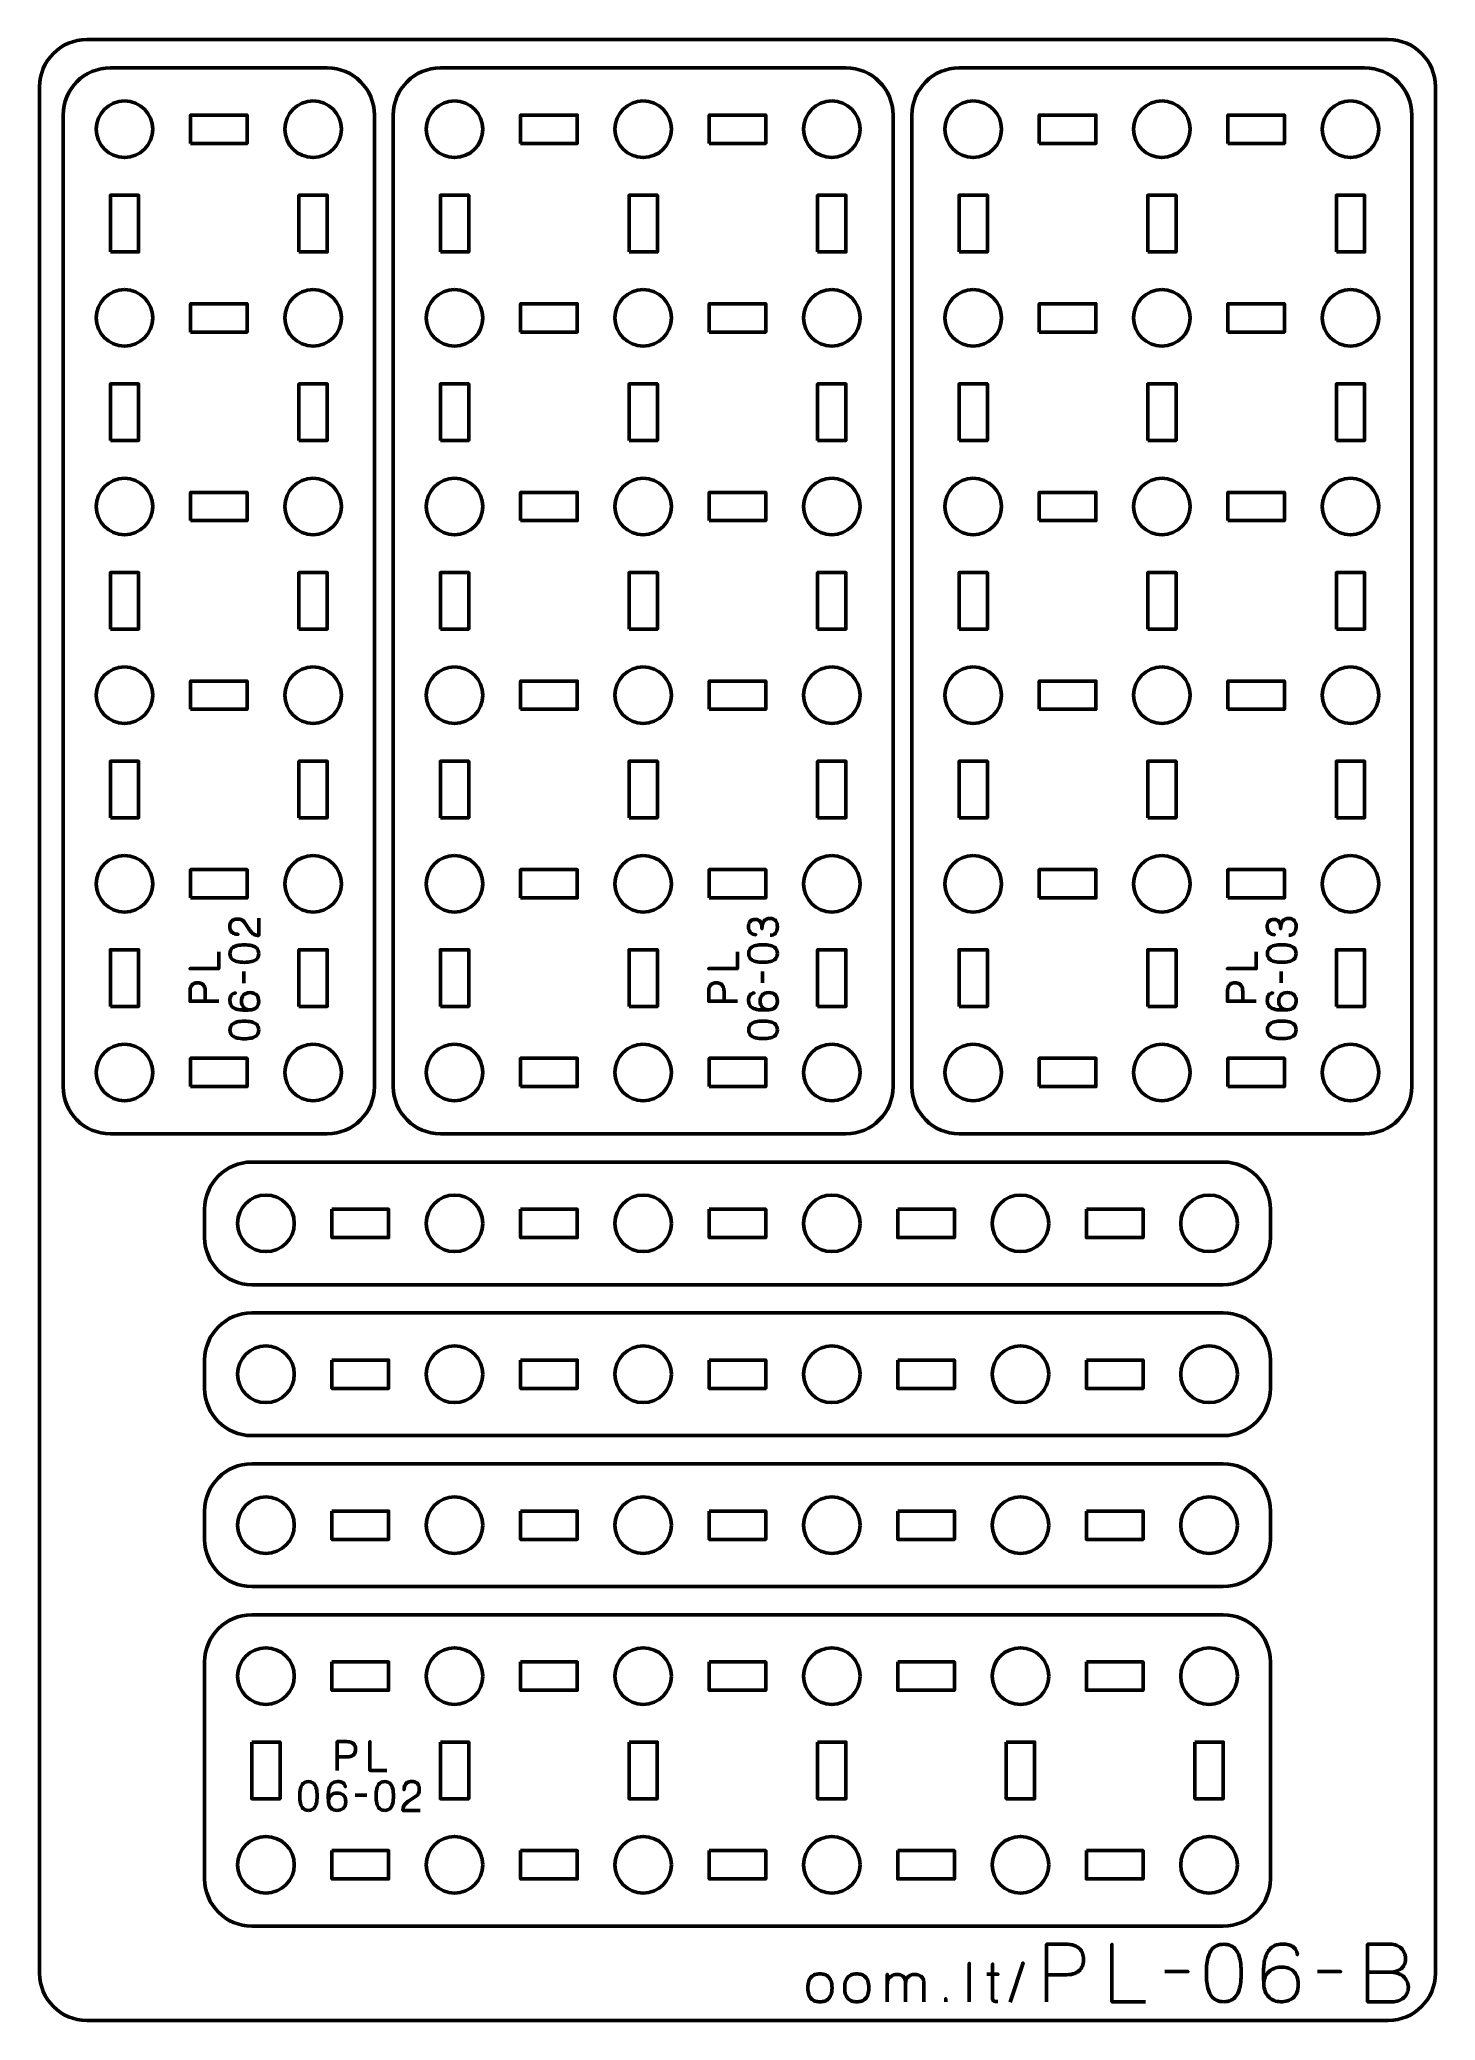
# Model space of a CAD drawing. Header units: centimetres. Extents: x -17.9 to -3.1, y -25.3 to -4.3.
import ezdxf

# ---------------------------------------------------------------- set-up
doc = ezdxf.new("R2010")
doc.units = ezdxf.units.CM
doc.header["$MEASUREMENT"] = 0
doc.layers.add('Layer 1', color=7, linetype='Continuous')

msp = doc.modelspace()

# ---------------------------------------------------------------- linework, layer by layer
at = {"layer": 'Layer 1', "color": 22, "lineweight": 53}
msp.add_open_spline([(-17.90003, -24.8499), (-17.90003, -24.8499), (-17.90003, -4.84994), (-17.90003, -4.84994), (-17.90003, -4.84994), (-17.90003, -4.57297), (-17.67694, -4.34998), (-17.39994, -4.34998), (-17.39994, -4.34998), (-17.39994, -4.34998), (-3.60007, -4.34998), (-3.60007, -4.34998), (-3.60007, -4.34998), (-3.32293, -4.34998), (-3.09997, -4.57297), (-3.09997, -4.84994), (-3.09997, -4.84994), (-3.09997, -4.84994), (-3.09997, -24.8499), (-3.09997, -24.8499), (-3.09997, -24.8499), (-3.09997, -25.1269), (-3.32293, -25.34999), (-3.60007, -25.34999), (-3.60007, -25.34999), (-3.60007, -25.34999), (-17.39994, -25.34999), (-17.39994, -25.34999), (-17.39994, -25.34999), (-17.67694, -25.34999), (-17.90003, -25.1269), (-17.90003, -24.8499)], degree=3, knots=[0, 0, 0, 0, 0.125, 0.125, 0.125, 0.125, 0.25, 0.25, 0.25, 0.25, 0.375, 0.375, 0.375, 0.375, 0.5, 0.5, 0.5, 0.5, 0.625, 0.625, 0.625, 0.625, 0.75, 0.75, 0.75, 0.75, 0.875, 0.875, 0.875, 0.875, 1, 1, 1, 1], dxfattribs=at)
at = {"layer": 'Layer 1', "color": 2, "lineweight": 53}
for points in [[(-14.35004, -15.4499), (-14.35004, -15.4499), (-14.35004, -5.14995), (-14.35004, -5.14995), (-14.35004, -5.14995), (-14.35004, -4.87295), (-14.57299, -4.64999), (-14.85, -4.64999), (-14.85, -4.64999), (-14.85, -4.64999), (-17.14992, -4.64999), (-17.14992, -4.64999), (-17.14992, -4.64999), (-17.42692, -4.64999), (-17.65002, -4.87295), (-17.65002, -5.14995), (-17.65002, -5.14995), (-17.65002, -5.14995), (-17.65002, -15.4499), (-17.65002, -15.4499), (-17.65002, -15.4499), (-17.65002, -15.7269), (-17.42692, -15.95), (-17.14992, -15.95), (-17.14992, -15.95), (-17.14992, -15.95), (-14.85, -15.95), (-14.85, -15.95), (-14.85, -15.95), (-14.57299, -15.95), (-14.35004, -15.7269), (-14.35004, -15.4499)], [(-14.15004, -15.44992), (-14.15004, -15.44992), (-14.15004, -5.14994), (-14.15004, -5.14994), (-14.15004, -5.14994), (-14.15004, -4.87294), (-13.92695, -4.64998), (-13.64995, -4.64998), (-13.64995, -4.64998), (-13.64995, -4.64998), (-9.35008, -4.64998), (-9.35008, -4.64998), (-9.35008, -4.64998), (-9.07294, -4.64998), (-8.84998, -4.87294), (-8.84998, -5.14994), (-8.84998, -5.14994), (-8.84998, -5.14994), (-8.84998, -15.44992), (-8.84998, -15.44992), (-8.84998, -15.44992), (-8.84998, -15.72692), (-9.07294, -15.95002), (-9.35008, -15.95002), (-9.35008, -15.95002), (-9.35008, -15.95002), (-13.64995, -15.95002), (-13.64995, -15.95002), (-13.64995, -15.95002), (-13.92695, -15.95002), (-14.15004, -15.72692), (-14.15004, -15.44992)], [(-8.65004, -15.44992), (-8.65004, -15.44992), (-8.65004, -5.14994), (-8.65004, -5.14994), (-8.65004, -5.14994), (-8.65004, -4.87294), (-8.42695, -4.64998), (-8.14995, -4.64998), (-8.14995, -4.64998), (-8.14995, -4.64998), (-3.85008, -4.64998), (-3.85008, -4.64998), (-3.85008, -4.64998), (-3.57294, -4.64998), (-3.34998, -4.87294), (-3.34998, -5.14994), (-3.34998, -5.14994), (-3.34998, -5.14994), (-3.34998, -15.44992), (-3.34998, -15.44992), (-3.34998, -15.44992), (-3.34998, -15.72692), (-3.57294, -15.95002), (-3.85008, -15.95002), (-3.85008, -15.95002), (-3.85008, -15.95002), (-8.14995, -15.95002), (-8.14995, -15.95002), (-8.14995, -15.95002), (-8.42695, -15.95002), (-8.65004, -15.72692), (-8.65004, -15.44992)], [(-15.64992, -16.24999), (-15.64992, -16.24999), (-5.34994, -16.24999), (-5.34994, -16.24999), (-5.34994, -16.24999), (-5.07294, -16.24999), (-4.84998, -16.47308), (-4.84998, -16.75008), (-4.84998, -16.75008), (-4.84998, -16.75008), (-4.84998, -17.05009), (-4.84998, -17.05009), (-4.84998, -17.05009), (-4.84998, -17.32705), (-5.07294, -17.55001), (-5.34994, -17.55001), (-5.34994, -17.55001), (-5.34994, -17.55001), (-15.64992, -17.55001), (-15.64992, -17.55001), (-15.64992, -17.55001), (-15.92692, -17.55001), (-16.15002, -17.32705), (-16.15002, -17.05009), (-16.15002, -17.05009), (-16.15002, -17.05009), (-16.15002, -16.75008), (-16.15002, -16.75008), (-16.15002, -16.75008), (-16.15002, -16.47308), (-15.92692, -16.24999), (-15.64992, -16.24999)], [(-15.64992, -17.84999), (-15.64992, -17.84999), (-5.34994, -17.84999), (-5.34994, -17.84999), (-5.34994, -17.84999), (-5.07294, -17.84999), (-4.84998, -18.07308), (-4.84998, -18.35008), (-4.84998, -18.35008), (-4.84998, -18.35008), (-4.84998, -18.65009), (-4.84998, -18.65009), (-4.84998, -18.65009), (-4.84998, -18.92705), (-5.07294, -19.15001), (-5.34994, -19.15001), (-5.34994, -19.15001), (-5.34994, -19.15001), (-15.64992, -19.15001), (-15.64992, -19.15001), (-15.64992, -19.15001), (-15.92692, -19.15001), (-16.15002, -18.92705), (-16.15002, -18.65009), (-16.15002, -18.65009), (-16.15002, -18.65009), (-16.15002, -18.35008), (-16.15002, -18.35008), (-16.15002, -18.35008), (-16.15002, -18.07308), (-15.92692, -17.84999), (-15.64992, -17.84999)], [(-15.64992, -19.44999), (-15.64992, -19.44999), (-5.34994, -19.44999), (-5.34994, -19.44999), (-5.34994, -19.44999), (-5.07294, -19.44999), (-4.84998, -19.67308), (-4.84998, -19.95008), (-4.84998, -19.95008), (-4.84998, -19.95008), (-4.84998, -20.25009), (-4.84998, -20.25009), (-4.84998, -20.25009), (-4.84998, -20.52705), (-5.07294, -20.75001), (-5.34994, -20.75001), (-5.34994, -20.75001), (-5.34994, -20.75001), (-15.64992, -20.75001), (-15.64992, -20.75001), (-15.64992, -20.75001), (-15.92692, -20.75001), (-16.15002, -20.52705), (-16.15002, -20.25009), (-16.15002, -20.25009), (-16.15002, -20.25009), (-16.15002, -19.95008), (-16.15002, -19.95008), (-16.15002, -19.95008), (-16.15002, -19.67308), (-15.92692, -19.44999), (-15.64992, -19.44999)], [(-15.64992, -24.34998), (-15.64992, -24.34998), (-5.34997, -24.34998), (-5.34997, -24.34998), (-5.34997, -24.34998), (-5.07297, -24.34998), (-4.85001, -24.12703), (-4.85001, -23.85002), (-4.85001, -23.85002), (-4.85001, -23.85002), (-4.85001, -21.5501), (-4.85001, -21.5501), (-4.85001, -21.5501), (-4.85001, -21.2731), (-5.07297, -21.05), (-5.34997, -21.05), (-5.34997, -21.05), (-5.34997, -21.05), (-15.64992, -21.05), (-15.64992, -21.05), (-15.64992, -21.05), (-15.92692, -21.05), (-16.15002, -21.2731), (-16.15002, -21.5501), (-16.15002, -21.5501), (-16.15002, -21.5501), (-16.15002, -23.85002), (-16.15002, -23.85002), (-16.15002, -23.85002), (-16.15002, -24.12703), (-15.92692, -24.34998), (-15.64992, -24.34998)]]:
    msp.add_open_spline(points, degree=3, knots=[0, 0, 0, 0, 0.125, 0.125, 0.125, 0.125, 0.25, 0.25, 0.25, 0.25, 0.375, 0.375, 0.375, 0.375, 0.5, 0.5, 0.5, 0.5, 0.625, 0.625, 0.625, 0.625, 0.75, 0.75, 0.75, 0.75, 0.875, 0.875, 0.875, 0.875, 1, 1, 1, 1], dxfattribs=at)
at = {"layer": 'Layer 1', "lineweight": 53}
for points in [[(-16.99999, -5.00002), (-16.83422, -5.00002), (-16.69999, -5.13436), (-16.69999, -5.29998), (-16.69999, -5.29998), (-16.69999, -5.46565), (-16.83422, -5.59999), (-16.99999, -5.59999), (-16.99999, -5.59999), (-17.16565, -5.59999), (-17.29999, -5.46565), (-17.29999, -5.29998), (-17.29999, -5.29998), (-17.29999, -5.13436), (-17.16565, -5.00002), (-16.99999, -5.00002)], [(-14.99993, -5.00002), (-14.8343, -5.00002), (-14.69992, -5.13436), (-14.69992, -5.29998), (-14.69992, -5.29998), (-14.69992, -5.46565), (-14.8343, -5.59999), (-14.99993, -5.59999), (-14.99993, -5.59999), (-15.1657, -5.59999), (-15.29993, -5.46565), (-15.29993, -5.29998), (-15.29993, -5.29998), (-15.29993, -5.13436), (-15.1657, -5.00002), (-14.99993, -5.00002)], [(-13.50001, -5.00001), (-13.33424, -5.00001), (-13.20001, -5.13435), (-13.20001, -5.29997), (-13.20001, -5.29997), (-13.20001, -5.46564), (-13.33424, -5.59998), (-13.50001, -5.59998), (-13.50001, -5.59998), (-13.66568, -5.59998), (-13.80002, -5.46564), (-13.80002, -5.29997), (-13.80002, -5.29997), (-13.80002, -5.13435), (-13.66568, -5.00001), (-13.50001, -5.00001)], [(-11.49994, -5.00001), (-11.33431, -5.00001), (-11.19994, -5.13435), (-11.19994, -5.29997), (-11.19994, -5.29997), (-11.19994, -5.46564), (-11.33431, -5.59998), (-11.49994, -5.59998), (-11.49994, -5.59998), (-11.66571, -5.59998), (-11.79994, -5.46564), (-11.79994, -5.29997), (-11.79994, -5.29997), (-11.79994, -5.13435), (-11.66571, -5.00001), (-11.49994, -5.00001)], [(-9.50001, -5.00001), (-9.33434, -5.00001), (-9.20001, -5.13435), (-9.20001, -5.29997), (-9.20001, -5.29997), (-9.20001, -5.46564), (-9.33434, -5.59998), (-9.50001, -5.59998), (-9.50001, -5.59998), (-9.66564, -5.59998), (-9.80001, -5.46564), (-9.80001, -5.29997), (-9.80001, -5.29997), (-9.80001, -5.13435), (-9.66564, -5.00001), (-9.50001, -5.00001)], [(-8.00001, -5.00001), (-7.83424, -5.00001), (-7.70001, -5.13435), (-7.70001, -5.29997), (-7.70001, -5.29997), (-7.70001, -5.46564), (-7.83424, -5.59998), (-8.00001, -5.59998), (-8.00001, -5.59998), (-8.16568, -5.59998), (-8.30002, -5.46564), (-8.30002, -5.29997), (-8.30002, -5.29997), (-8.30002, -5.13435), (-8.16568, -5.00001), (-8.00001, -5.00001)], [(-5.99994, -5.00001), (-5.83431, -5.00001), (-5.69994, -5.13435), (-5.69994, -5.29997), (-5.69994, -5.29997), (-5.69994, -5.46564), (-5.83431, -5.59998), (-5.99994, -5.59998), (-5.99994, -5.59998), (-6.16571, -5.59998), (-6.29994, -5.46564), (-6.29994, -5.29997), (-6.29994, -5.29997), (-6.29994, -5.13435), (-6.16571, -5.00001), (-5.99994, -5.00001)], [(-4.00001, -5.00001), (-3.83434, -5.00001), (-3.70001, -5.13435), (-3.70001, -5.29997), (-3.70001, -5.29997), (-3.70001, -5.46564), (-3.83434, -5.59998), (-4.00001, -5.59998), (-4.00001, -5.59998), (-4.16564, -5.59998), (-4.30001, -5.46564), (-4.30001, -5.29997), (-4.30001, -5.29997), (-4.30001, -5.13435), (-4.16564, -5.00001), (-4.00001, -5.00001)], [(-16.29997, -5.44992), (-16.29997, -5.44992), (-16.29997, -5.14991), (-16.29997, -5.14991), (-16.29997, -5.14991), (-16.29997, -5.14991), (-15.69998, -5.14991), (-15.69998, -5.14991), (-15.69998, -5.14991), (-15.69998, -5.14991), (-15.69998, -5.44992), (-15.69998, -5.44992), (-15.69998, -5.44992), (-15.69998, -5.44992), (-16.29997, -5.44992), (-16.29997, -5.44992)], [(-12.8, -5.44991), (-12.8, -5.44991), (-12.8, -5.1499), (-12.8, -5.1499), (-12.8, -5.1499), (-12.8, -5.1499), (-12.19999, -5.1499), (-12.19999, -5.1499), (-12.19999, -5.1499), (-12.19999, -5.1499), (-12.19999, -5.44991), (-12.19999, -5.44991), (-12.19999, -5.44991), (-12.19999, -5.44991), (-12.8, -5.44991), (-12.8, -5.44991)], [(-10.80003, -5.44991), (-10.80003, -5.44991), (-10.80003, -5.1499), (-10.80003, -5.1499), (-10.80003, -5.1499), (-10.80003, -5.1499), (-10.20003, -5.1499), (-10.20003, -5.1499), (-10.20003, -5.1499), (-10.20003, -5.1499), (-10.20003, -5.44991), (-10.20003, -5.44991), (-10.20003, -5.44991), (-10.20003, -5.44991), (-10.80003, -5.44991), (-10.80003, -5.44991)], [(-7.3, -5.44991), (-7.3, -5.44991), (-7.3, -5.1499), (-7.3, -5.1499), (-7.3, -5.1499), (-7.3, -5.1499), (-6.69999, -5.1499), (-6.69999, -5.1499), (-6.69999, -5.1499), (-6.69999, -5.1499), (-6.69999, -5.44991), (-6.69999, -5.44991), (-6.69999, -5.44991), (-6.69999, -5.44991), (-7.3, -5.44991), (-7.3, -5.44991)], [(-5.30003, -5.44991), (-5.30003, -5.44991), (-5.30003, -5.1499), (-5.30003, -5.1499), (-5.30003, -5.1499), (-5.30003, -5.1499), (-4.70003, -5.1499), (-4.70003, -5.1499), (-4.70003, -5.1499), (-4.70003, -5.1499), (-4.70003, -5.44991), (-4.70003, -5.44991), (-4.70003, -5.44991), (-4.70003, -5.44991), (-5.30003, -5.44991), (-5.30003, -5.44991)], [(-17.14992, -6.60004), (-17.14992, -6.60004), (-17.14992, -6.00004), (-17.14992, -6.00004), (-17.14992, -6.00004), (-17.14992, -6.00004), (-16.84992, -6.00004), (-16.84992, -6.00004), (-16.84992, -6.00004), (-16.84992, -6.00004), (-16.84992, -6.60004), (-16.84992, -6.60004), (-16.84992, -6.60004), (-16.84992, -6.60004), (-17.14992, -6.60004), (-17.14992, -6.60004)], [(-15.15, -6.60004), (-15.15, -6.60004), (-15.15, -6.00004), (-15.15, -6.00004), (-15.15, -6.00004), (-15.15, -6.00004), (-14.85, -6.00004), (-14.85, -6.00004), (-14.85, -6.00004), (-14.85, -6.00004), (-14.85, -6.60004), (-14.85, -6.60004), (-14.85, -6.60004), (-14.85, -6.60004), (-15.15, -6.60004), (-15.15, -6.60004)], [(-13.64995, -6.60003), (-13.64995, -6.60003), (-13.64995, -6.00003), (-13.64995, -6.00003), (-13.64995, -6.00003), (-13.64995, -6.00003), (-13.34994, -6.00003), (-13.34994, -6.00003), (-13.34994, -6.00003), (-13.34994, -6.00003), (-13.34994, -6.60003), (-13.34994, -6.60003), (-13.34994, -6.60003), (-13.34994, -6.60003), (-13.64995, -6.60003), (-13.64995, -6.60003)], [(-11.65001, -6.60003), (-11.65001, -6.60003), (-11.65001, -6.00003), (-11.65001, -6.00003), (-11.65001, -6.00003), (-11.65001, -6.00003), (-11.35001, -6.00003), (-11.35001, -6.00003), (-11.35001, -6.00003), (-11.35001, -6.00003), (-11.35001, -6.60003), (-11.35001, -6.60003), (-11.35001, -6.60003), (-11.35001, -6.60003), (-11.65001, -6.60003), (-11.65001, -6.60003)], [(-9.65008, -6.60003), (-9.65008, -6.60003), (-9.65008, -6.00003), (-9.65008, -6.00003), (-9.65008, -6.00003), (-9.65008, -6.00003), (-9.35008, -6.00003), (-9.35008, -6.00003), (-9.35008, -6.00003), (-9.35008, -6.00003), (-9.35008, -6.60003), (-9.35008, -6.60003), (-9.35008, -6.60003), (-9.35008, -6.60003), (-9.65008, -6.60003), (-9.65008, -6.60003)], [(-8.14995, -6.60003), (-8.14995, -6.60003), (-8.14995, -6.00003), (-8.14995, -6.00003), (-8.14995, -6.00003), (-8.14995, -6.00003), (-7.84994, -6.00003), (-7.84994, -6.00003), (-7.84994, -6.00003), (-7.84994, -6.00003), (-7.84994, -6.60003), (-7.84994, -6.60003), (-7.84994, -6.60003), (-7.84994, -6.60003), (-8.14995, -6.60003), (-8.14995, -6.60003)], [(-6.15001, -6.60003), (-6.15001, -6.60003), (-6.15001, -6.00003), (-6.15001, -6.00003), (-6.15001, -6.00003), (-6.15001, -6.00003), (-5.85001, -6.00003), (-5.85001, -6.00003), (-5.85001, -6.00003), (-5.85001, -6.00003), (-5.85001, -6.60003), (-5.85001, -6.60003), (-5.85001, -6.60003), (-5.85001, -6.60003), (-6.15001, -6.60003), (-6.15001, -6.60003)], [(-4.15008, -6.60003), (-4.15008, -6.60003), (-4.15008, -6.00003), (-4.15008, -6.00003), (-4.15008, -6.00003), (-4.15008, -6.00003), (-3.85008, -6.00003), (-3.85008, -6.00003), (-3.85008, -6.00003), (-3.85008, -6.00003), (-3.85008, -6.60003), (-3.85008, -6.60003), (-3.85008, -6.60003), (-3.85008, -6.60003), (-4.15008, -6.60003), (-4.15008, -6.60003)], [(-16.99999, -6.99995), (-16.83422, -6.99995), (-16.69999, -7.13432), (-16.69999, -7.29995), (-16.69999, -7.29995), (-16.69999, -7.46572), (-16.83422, -7.59995), (-16.99999, -7.59995), (-16.99999, -7.59995), (-17.16565, -7.59995), (-17.29999, -7.46572), (-17.29999, -7.29995), (-17.29999, -7.29995), (-17.29999, -7.13432), (-17.16565, -6.99995), (-16.99999, -6.99995)], [(-14.99993, -6.99995), (-14.8343, -6.99995), (-14.69992, -7.13432), (-14.69992, -7.29995), (-14.69992, -7.29995), (-14.69992, -7.46572), (-14.8343, -7.59995), (-14.99993, -7.59995), (-14.99993, -7.59995), (-15.1657, -7.59995), (-15.29993, -7.46572), (-15.29993, -7.29995), (-15.29993, -7.29995), (-15.29993, -7.13432), (-15.1657, -6.99995), (-14.99993, -6.99995)], [(-13.50001, -6.99994), (-13.33424, -6.99994), (-13.20001, -7.13431), (-13.20001, -7.29994), (-13.20001, -7.29994), (-13.20001, -7.46571), (-13.33424, -7.59994), (-13.50001, -7.59994), (-13.50001, -7.59994), (-13.66568, -7.59994), (-13.80002, -7.46571), (-13.80002, -7.29994), (-13.80002, -7.29994), (-13.80002, -7.13431), (-13.66568, -6.99994), (-13.50001, -6.99994)], [(-11.49994, -6.99994), (-11.33431, -6.99994), (-11.19994, -7.13431), (-11.19994, -7.29994), (-11.19994, -7.29994), (-11.19994, -7.46571), (-11.33431, -7.59994), (-11.49994, -7.59994), (-11.49994, -7.59994), (-11.66571, -7.59994), (-11.79994, -7.46571), (-11.79994, -7.29994), (-11.79994, -7.29994), (-11.79994, -7.13431), (-11.66571, -6.99994), (-11.49994, -6.99994)], [(-9.50001, -6.99994), (-9.33434, -6.99994), (-9.20001, -7.13431), (-9.20001, -7.29994), (-9.20001, -7.29994), (-9.20001, -7.46571), (-9.33434, -7.59994), (-9.50001, -7.59994), (-9.50001, -7.59994), (-9.66564, -7.59994), (-9.80001, -7.46571), (-9.80001, -7.29994), (-9.80001, -7.29994), (-9.80001, -7.13431), (-9.66564, -6.99994), (-9.50001, -6.99994)], [(-8.00001, -6.99994), (-7.83424, -6.99994), (-7.70001, -7.13431), (-7.70001, -7.29994), (-7.70001, -7.29994), (-7.70001, -7.46571), (-7.83424, -7.59994), (-8.00001, -7.59994), (-8.00001, -7.59994), (-8.16568, -7.59994), (-8.30002, -7.46571), (-8.30002, -7.29994), (-8.30002, -7.29994), (-8.30002, -7.13431), (-8.16568, -6.99994), (-8.00001, -6.99994)], [(-5.99994, -6.99994), (-5.83431, -6.99994), (-5.69994, -7.13431), (-5.69994, -7.29994), (-5.69994, -7.29994), (-5.69994, -7.46571), (-5.83431, -7.59994), (-5.99994, -7.59994), (-5.99994, -7.59994), (-6.16571, -7.59994), (-6.29994, -7.46571), (-6.29994, -7.29994), (-6.29994, -7.29994), (-6.29994, -7.13431), (-6.16571, -6.99994), (-5.99994, -6.99994)], [(-4.00001, -6.99994), (-3.83434, -6.99994), (-3.70001, -7.13431), (-3.70001, -7.29994), (-3.70001, -7.29994), (-3.70001, -7.46571), (-3.83434, -7.59994), (-4.00001, -7.59994), (-4.00001, -7.59994), (-4.16564, -7.59994), (-4.30001, -7.46571), (-4.30001, -7.29994), (-4.30001, -7.29994), (-4.30001, -7.13431), (-4.16564, -6.99994), (-4.00001, -6.99994)], [(-16.29997, -7.45002), (-16.29997, -7.45002), (-16.29997, -7.15002), (-16.29997, -7.15002), (-16.29997, -7.15002), (-16.29997, -7.15002), (-15.69998, -7.15002), (-15.69998, -7.15002), (-15.69998, -7.15002), (-15.69998, -7.15002), (-15.69998, -7.45002), (-15.69998, -7.45002), (-15.69998, -7.45002), (-15.69998, -7.45002), (-16.29997, -7.45002), (-16.29997, -7.45002)], [(-12.8, -7.45001), (-12.8, -7.45001), (-12.8, -7.15001), (-12.8, -7.15001), (-12.8, -7.15001), (-12.8, -7.15001), (-12.19999, -7.15001), (-12.19999, -7.15001), (-12.19999, -7.15001), (-12.19999, -7.15001), (-12.19999, -7.45001), (-12.19999, -7.45001), (-12.19999, -7.45001), (-12.19999, -7.45001), (-12.8, -7.45001), (-12.8, -7.45001)], [(-10.80003, -7.45001), (-10.80003, -7.45001), (-10.80003, -7.15001), (-10.80003, -7.15001), (-10.80003, -7.15001), (-10.80003, -7.15001), (-10.20003, -7.15001), (-10.20003, -7.15001), (-10.20003, -7.15001), (-10.20003, -7.15001), (-10.20003, -7.45001), (-10.20003, -7.45001), (-10.20003, -7.45001), (-10.20003, -7.45001), (-10.80003, -7.45001), (-10.80003, -7.45001)], [(-7.3, -7.45001), (-7.3, -7.45001), (-7.3, -7.15001), (-7.3, -7.15001), (-7.3, -7.15001), (-7.3, -7.15001), (-6.69999, -7.15001), (-6.69999, -7.15001), (-6.69999, -7.15001), (-6.69999, -7.15001), (-6.69999, -7.45001), (-6.69999, -7.45001), (-6.69999, -7.45001), (-6.69999, -7.45001), (-7.3, -7.45001), (-7.3, -7.45001)], [(-5.30003, -7.45001), (-5.30003, -7.45001), (-5.30003, -7.15001), (-5.30003, -7.15001), (-5.30003, -7.15001), (-5.30003, -7.15001), (-4.70003, -7.15001), (-4.70003, -7.15001), (-4.70003, -7.15001), (-4.70003, -7.15001), (-4.70003, -7.45001), (-4.70003, -7.45001), (-4.70003, -7.45001), (-4.70003, -7.45001), (-5.30003, -7.45001), (-5.30003, -7.45001)], [(-17.14992, -8.59996), (-17.14992, -8.59996), (-17.14992, -7.99996), (-17.14992, -7.99996), (-17.14992, -7.99996), (-17.14992, -7.99996), (-16.84992, -7.99996), (-16.84992, -7.99996), (-16.84992, -7.99996), (-16.84992, -7.99996), (-16.84992, -8.59996), (-16.84992, -8.59996), (-16.84992, -8.59996), (-16.84992, -8.59996), (-17.14992, -8.59996), (-17.14992, -8.59996)], [(-15.15, -8.59996), (-15.15, -8.59996), (-15.15, -7.99996), (-15.15, -7.99996), (-15.15, -7.99996), (-15.15, -7.99996), (-14.85, -7.99996), (-14.85, -7.99996), (-14.85, -7.99996), (-14.85, -7.99996), (-14.85, -8.59996), (-14.85, -8.59996), (-14.85, -8.59996), (-14.85, -8.59996), (-15.15, -8.59996), (-15.15, -8.59996)], [(-13.64995, -8.59996), (-13.64995, -8.59996), (-13.64995, -7.99996), (-13.64995, -7.99996), (-13.64995, -7.99996), (-13.64995, -7.99996), (-13.34994, -7.99996), (-13.34994, -7.99996), (-13.34994, -7.99996), (-13.34994, -7.99996), (-13.34994, -8.59996), (-13.34994, -8.59996), (-13.34994, -8.59996), (-13.34994, -8.59996), (-13.64995, -8.59996), (-13.64995, -8.59996)], [(-11.65001, -8.59996), (-11.65001, -8.59996), (-11.65001, -7.99996), (-11.65001, -7.99996), (-11.65001, -7.99996), (-11.65001, -7.99996), (-11.35001, -7.99996), (-11.35001, -7.99996), (-11.35001, -7.99996), (-11.35001, -7.99996), (-11.35001, -8.59996), (-11.35001, -8.59996), (-11.35001, -8.59996), (-11.35001, -8.59996), (-11.65001, -8.59996), (-11.65001, -8.59996)], [(-9.65008, -8.59996), (-9.65008, -8.59996), (-9.65008, -7.99996), (-9.65008, -7.99996), (-9.65008, -7.99996), (-9.65008, -7.99996), (-9.35008, -7.99996), (-9.35008, -7.99996), (-9.35008, -7.99996), (-9.35008, -7.99996), (-9.35008, -8.59996), (-9.35008, -8.59996), (-9.35008, -8.59996), (-9.35008, -8.59996), (-9.65008, -8.59996), (-9.65008, -8.59996)], [(-8.14995, -8.59996), (-8.14995, -8.59996), (-8.14995, -7.99996), (-8.14995, -7.99996), (-8.14995, -7.99996), (-8.14995, -7.99996), (-7.84994, -7.99996), (-7.84994, -7.99996), (-7.84994, -7.99996), (-7.84994, -7.99996), (-7.84994, -8.59996), (-7.84994, -8.59996), (-7.84994, -8.59996), (-7.84994, -8.59996), (-8.14995, -8.59996), (-8.14995, -8.59996)], [(-6.15001, -8.59996), (-6.15001, -8.59996), (-6.15001, -7.99996), (-6.15001, -7.99996), (-6.15001, -7.99996), (-6.15001, -7.99996), (-5.85001, -7.99996), (-5.85001, -7.99996), (-5.85001, -7.99996), (-5.85001, -7.99996), (-5.85001, -8.59996), (-5.85001, -8.59996), (-5.85001, -8.59996), (-5.85001, -8.59996), (-6.15001, -8.59996), (-6.15001, -8.59996)], [(-4.15008, -8.59996), (-4.15008, -8.59996), (-4.15008, -7.99996), (-4.15008, -7.99996), (-4.15008, -7.99996), (-4.15008, -7.99996), (-3.85008, -7.99996), (-3.85008, -7.99996), (-3.85008, -7.99996), (-3.85008, -7.99996), (-3.85008, -8.59996), (-3.85008, -8.59996), (-3.85008, -8.59996), (-3.85008, -8.59996), (-4.15008, -8.59996), (-4.15008, -8.59996)], [(-16.99999, -9.00001), (-16.83422, -9.00001), (-16.69999, -9.13425), (-16.69999, -9.30002), (-16.69999, -9.30002), (-16.69999, -9.46568), (-16.83422, -9.60002), (-16.99999, -9.60002), (-16.99999, -9.60002), (-17.16565, -9.60002), (-17.29999, -9.46568), (-17.29999, -9.30002), (-17.29999, -9.30002), (-17.29999, -9.13425), (-17.16565, -9.00001), (-16.99999, -9.00001)], [(-14.99993, -9.00001), (-14.8343, -9.00001), (-14.69992, -9.13425), (-14.69992, -9.30002), (-14.69992, -9.30002), (-14.69992, -9.46568), (-14.8343, -9.60002), (-14.99993, -9.60002), (-14.99993, -9.60002), (-15.1657, -9.60002), (-15.29993, -9.46568), (-15.29993, -9.30002), (-15.29993, -9.30002), (-15.29993, -9.13425), (-15.1657, -9.00001), (-14.99993, -9.00001)], [(-13.50001, -9.00001), (-13.33424, -9.00001), (-13.20001, -9.13425), (-13.20001, -9.30002), (-13.20001, -9.30002), (-13.20001, -9.46568), (-13.33424, -9.60002), (-13.50001, -9.60002), (-13.50001, -9.60002), (-13.66568, -9.60002), (-13.80002, -9.46568), (-13.80002, -9.30002), (-13.80002, -9.30002), (-13.80002, -9.13425), (-13.66568, -9.00001), (-13.50001, -9.00001)], [(-11.49994, -9.00001), (-11.33431, -9.00001), (-11.19994, -9.13425), (-11.19994, -9.30002), (-11.19994, -9.30002), (-11.19994, -9.46568), (-11.33431, -9.60002), (-11.49994, -9.60002), (-11.49994, -9.60002), (-11.66571, -9.60002), (-11.79994, -9.46568), (-11.79994, -9.30002), (-11.79994, -9.30002), (-11.79994, -9.13425), (-11.66571, -9.00001), (-11.49994, -9.00001)], [(-9.50001, -9.00001), (-9.33434, -9.00001), (-9.20001, -9.13425), (-9.20001, -9.30002), (-9.20001, -9.30002), (-9.20001, -9.46568), (-9.33434, -9.60002), (-9.50001, -9.60002), (-9.50001, -9.60002), (-9.66564, -9.60002), (-9.80001, -9.46568), (-9.80001, -9.30002), (-9.80001, -9.30002), (-9.80001, -9.13425), (-9.66564, -9.00001), (-9.50001, -9.00001)], [(-8.00001, -9.00001), (-7.83424, -9.00001), (-7.70001, -9.13425), (-7.70001, -9.30002), (-7.70001, -9.30002), (-7.70001, -9.46568), (-7.83424, -9.60002), (-8.00001, -9.60002), (-8.00001, -9.60002), (-8.16568, -9.60002), (-8.30002, -9.46568), (-8.30002, -9.30002), (-8.30002, -9.30002), (-8.30002, -9.13425), (-8.16568, -9.00001), (-8.00001, -9.00001)], [(-5.99994, -9.00001), (-5.83431, -9.00001), (-5.69994, -9.13425), (-5.69994, -9.30002), (-5.69994, -9.30002), (-5.69994, -9.46568), (-5.83431, -9.60002), (-5.99994, -9.60002), (-5.99994, -9.60002), (-6.16571, -9.60002), (-6.29994, -9.46568), (-6.29994, -9.30002), (-6.29994, -9.30002), (-6.29994, -9.13425), (-6.16571, -9.00001), (-5.99994, -9.00001)], [(-4.00001, -9.00001), (-3.83434, -9.00001), (-3.70001, -9.13425), (-3.70001, -9.30002), (-3.70001, -9.30002), (-3.70001, -9.46568), (-3.83434, -9.60002), (-4.00001, -9.60002), (-4.00001, -9.60002), (-4.16564, -9.60002), (-4.30001, -9.46568), (-4.30001, -9.30002), (-4.30001, -9.30002), (-4.30001, -9.13425), (-4.16564, -9.00001), (-4.00001, -9.00001)], [(-16.29997, -9.44995), (-16.29997, -9.44995), (-16.29997, -9.14994), (-16.29997, -9.14994), (-16.29997, -9.14994), (-16.29997, -9.14994), (-15.69998, -9.14994), (-15.69998, -9.14994), (-15.69998, -9.14994), (-15.69998, -9.14994), (-15.69998, -9.44995), (-15.69998, -9.44995), (-15.69998, -9.44995), (-15.69998, -9.44995), (-16.29997, -9.44995), (-16.29997, -9.44995)], [(-12.8, -9.44995), (-12.8, -9.44995), (-12.8, -9.14994), (-12.8, -9.14994), (-12.8, -9.14994), (-12.8, -9.14994), (-12.19999, -9.14994), (-12.19999, -9.14994), (-12.19999, -9.14994), (-12.19999, -9.14994), (-12.19999, -9.44995), (-12.19999, -9.44995), (-12.19999, -9.44995), (-12.19999, -9.44995), (-12.8, -9.44995), (-12.8, -9.44995)], [(-10.80003, -9.44995), (-10.80003, -9.44995), (-10.80003, -9.14994), (-10.80003, -9.14994), (-10.80003, -9.14994), (-10.80003, -9.14994), (-10.20003, -9.14994), (-10.20003, -9.14994), (-10.20003, -9.14994), (-10.20003, -9.14994), (-10.20003, -9.44995), (-10.20003, -9.44995), (-10.20003, -9.44995), (-10.20003, -9.44995), (-10.80003, -9.44995), (-10.80003, -9.44995)], [(-7.3, -9.44995), (-7.3, -9.44995), (-7.3, -9.14994), (-7.3, -9.14994), (-7.3, -9.14994), (-7.3, -9.14994), (-6.69999, -9.14994), (-6.69999, -9.14994), (-6.69999, -9.14994), (-6.69999, -9.14994), (-6.69999, -9.44995), (-6.69999, -9.44995), (-6.69999, -9.44995), (-6.69999, -9.44995), (-7.3, -9.44995), (-7.3, -9.44995)], [(-5.30003, -9.44995), (-5.30003, -9.44995), (-5.30003, -9.14994), (-5.30003, -9.14994), (-5.30003, -9.14994), (-5.30003, -9.14994), (-4.70003, -9.14994), (-4.70003, -9.14994), (-4.70003, -9.14994), (-4.70003, -9.14994), (-4.70003, -9.44995), (-4.70003, -9.44995), (-4.70003, -9.44995), (-4.70003, -9.44995), (-5.30003, -9.44995), (-5.30003, -9.44995)], [(-17.14992, -10.59993), (-17.14992, -10.59993), (-17.14992, -9.99993), (-17.14992, -9.99993), (-17.14992, -9.99993), (-17.14992, -9.99993), (-16.84992, -9.99993), (-16.84992, -9.99993), (-16.84992, -9.99993), (-16.84992, -9.99993), (-16.84992, -10.59993), (-16.84992, -10.59993), (-16.84992, -10.59993), (-16.84992, -10.59993), (-17.14992, -10.59993), (-17.14992, -10.59993)], [(-15.15, -10.59993), (-15.15, -10.59993), (-15.15, -9.99993), (-15.15, -9.99993), (-15.15, -9.99993), (-15.15, -9.99993), (-14.85, -9.99993), (-14.85, -9.99993), (-14.85, -9.99993), (-14.85, -9.99993), (-14.85, -10.59993), (-14.85, -10.59993), (-14.85, -10.59993), (-14.85, -10.59993), (-15.15, -10.59993), (-15.15, -10.59993)], [(-13.64995, -10.59993), (-13.64995, -10.59993), (-13.64995, -9.99993), (-13.64995, -9.99993), (-13.64995, -9.99993), (-13.64995, -9.99993), (-13.34994, -9.99993), (-13.34994, -9.99993), (-13.34994, -9.99993), (-13.34994, -9.99993), (-13.34994, -10.59993), (-13.34994, -10.59993), (-13.34994, -10.59993), (-13.34994, -10.59993), (-13.64995, -10.59993), (-13.64995, -10.59993)], [(-11.65001, -10.59993), (-11.65001, -10.59993), (-11.65001, -9.99993), (-11.65001, -9.99993), (-11.65001, -9.99993), (-11.65001, -9.99993), (-11.35001, -9.99993), (-11.35001, -9.99993), (-11.35001, -9.99993), (-11.35001, -9.99993), (-11.35001, -10.59993), (-11.35001, -10.59993), (-11.35001, -10.59993), (-11.35001, -10.59993), (-11.65001, -10.59993), (-11.65001, -10.59993)], [(-9.65008, -10.59993), (-9.65008, -10.59993), (-9.65008, -9.99993), (-9.65008, -9.99993), (-9.65008, -9.99993), (-9.65008, -9.99993), (-9.35008, -9.99993), (-9.35008, -9.99993), (-9.35008, -9.99993), (-9.35008, -9.99993), (-9.35008, -10.59993), (-9.35008, -10.59993), (-9.35008, -10.59993), (-9.35008, -10.59993), (-9.65008, -10.59993), (-9.65008, -10.59993)], [(-8.14995, -10.59993), (-8.14995, -10.59993), (-8.14995, -9.99993), (-8.14995, -9.99993), (-8.14995, -9.99993), (-8.14995, -9.99993), (-7.84994, -9.99993), (-7.84994, -9.99993), (-7.84994, -9.99993), (-7.84994, -9.99993), (-7.84994, -10.59993), (-7.84994, -10.59993), (-7.84994, -10.59993), (-7.84994, -10.59993), (-8.14995, -10.59993), (-8.14995, -10.59993)], [(-6.15001, -10.59993), (-6.15001, -10.59993), (-6.15001, -9.99993), (-6.15001, -9.99993), (-6.15001, -9.99993), (-6.15001, -9.99993), (-5.85001, -9.99993), (-5.85001, -9.99993), (-5.85001, -9.99993), (-5.85001, -9.99993), (-5.85001, -10.59993), (-5.85001, -10.59993), (-5.85001, -10.59993), (-5.85001, -10.59993), (-6.15001, -10.59993), (-6.15001, -10.59993)], [(-4.15008, -10.59993), (-4.15008, -10.59993), (-4.15008, -9.99993), (-4.15008, -9.99993), (-4.15008, -9.99993), (-4.15008, -9.99993), (-3.85008, -9.99993), (-3.85008, -9.99993), (-3.85008, -9.99993), (-3.85008, -9.99993), (-3.85008, -10.59993), (-3.85008, -10.59993), (-3.85008, -10.59993), (-3.85008, -10.59993), (-4.15008, -10.59993), (-4.15008, -10.59993)], [(-16.99999, -10.99998), (-16.83422, -10.99998), (-16.69999, -11.13431), (-16.69999, -11.29997), (-16.69999, -11.29997), (-16.69999, -11.4656), (-16.83422, -11.59998), (-16.99999, -11.59998), (-16.99999, -11.59998), (-17.16565, -11.59998), (-17.29999, -11.4656), (-17.29999, -11.29997), (-17.29999, -11.29997), (-17.29999, -11.13431), (-17.16565, -10.99998), (-16.99999, -10.99998)], [(-14.99993, -10.99998), (-14.8343, -10.99998), (-14.69992, -11.13431), (-14.69992, -11.29997), (-14.69992, -11.29997), (-14.69992, -11.4656), (-14.8343, -11.59998), (-14.99993, -11.59998), (-14.99993, -11.59998), (-15.1657, -11.59998), (-15.29993, -11.4656), (-15.29993, -11.29997), (-15.29993, -11.29997), (-15.29993, -11.13431), (-15.1657, -10.99998), (-14.99993, -10.99998)], [(-13.50001, -10.99998), (-13.33424, -10.99998), (-13.20001, -11.13432), (-13.20001, -11.29998), (-13.20001, -11.29998), (-13.20001, -11.46561), (-13.33424, -11.59999), (-13.50001, -11.59999), (-13.50001, -11.59999), (-13.66568, -11.59999), (-13.80002, -11.46561), (-13.80002, -11.29998), (-13.80002, -11.29998), (-13.80002, -11.13432), (-13.66568, -10.99998), (-13.50001, -10.99998)], [(-11.49994, -10.99998), (-11.33431, -10.99998), (-11.19994, -11.13432), (-11.19994, -11.29998), (-11.19994, -11.29998), (-11.19994, -11.46561), (-11.33431, -11.59999), (-11.49994, -11.59999), (-11.49994, -11.59999), (-11.66571, -11.59999), (-11.79994, -11.46561), (-11.79994, -11.29998), (-11.79994, -11.29998), (-11.79994, -11.13432), (-11.66571, -10.99998), (-11.49994, -10.99998)], [(-9.50001, -10.99998), (-9.33434, -10.99998), (-9.20001, -11.13432), (-9.20001, -11.29998), (-9.20001, -11.29998), (-9.20001, -11.46561), (-9.33434, -11.59999), (-9.50001, -11.59999), (-9.50001, -11.59999), (-9.66564, -11.59999), (-9.80001, -11.46561), (-9.80001, -11.29998), (-9.80001, -11.29998), (-9.80001, -11.13432), (-9.66564, -10.99998), (-9.50001, -10.99998)], [(-8.00001, -10.99998), (-7.83424, -10.99998), (-7.70001, -11.13432), (-7.70001, -11.29998), (-7.70001, -11.29998), (-7.70001, -11.46561), (-7.83424, -11.59999), (-8.00001, -11.59999), (-8.00001, -11.59999), (-8.16568, -11.59999), (-8.30002, -11.46561), (-8.30002, -11.29998), (-8.30002, -11.29998), (-8.30002, -11.13432), (-8.16568, -10.99998), (-8.00001, -10.99998)], [(-5.99994, -10.99998), (-5.83431, -10.99998), (-5.69994, -11.13432), (-5.69994, -11.29998), (-5.69994, -11.29998), (-5.69994, -11.46561), (-5.83431, -11.59999), (-5.99994, -11.59999), (-5.99994, -11.59999), (-6.16571, -11.59999), (-6.29994, -11.46561), (-6.29994, -11.29998), (-6.29994, -11.29998), (-6.29994, -11.13432), (-6.16571, -10.99998), (-5.99994, -10.99998)], [(-4.00001, -10.99998), (-3.83434, -10.99998), (-3.70001, -11.13432), (-3.70001, -11.29998), (-3.70001, -11.29998), (-3.70001, -11.46561), (-3.83434, -11.59999), (-4.00001, -11.59999), (-4.00001, -11.59999), (-4.16564, -11.59999), (-4.30001, -11.46561), (-4.30001, -11.29998), (-4.30001, -11.29998), (-4.30001, -11.13432), (-4.16564, -10.99998), (-4.00001, -10.99998)], [(-16.29997, -11.45005), (-16.29997, -11.45005), (-16.29997, -11.15004), (-16.29997, -11.15004), (-16.29997, -11.15004), (-16.29997, -11.15004), (-15.69998, -11.15004), (-15.69998, -11.15004), (-15.69998, -11.15004), (-15.69998, -11.15004), (-15.69998, -11.45005), (-15.69998, -11.45005), (-15.69998, -11.45005), (-15.69998, -11.45005), (-16.29997, -11.45005), (-16.29997, -11.45005)], [(-12.8, -11.45006), (-12.8, -11.45006), (-12.8, -11.15005), (-12.8, -11.15005), (-12.8, -11.15005), (-12.8, -11.15005), (-12.19999, -11.15005), (-12.19999, -11.15005), (-12.19999, -11.15005), (-12.19999, -11.15005), (-12.19999, -11.45006), (-12.19999, -11.45006), (-12.19999, -11.45006), (-12.19999, -11.45006), (-12.8, -11.45006), (-12.8, -11.45006)], [(-10.80003, -11.45006), (-10.80003, -11.45006), (-10.80003, -11.15005), (-10.80003, -11.15005), (-10.80003, -11.15005), (-10.80003, -11.15005), (-10.20003, -11.15005), (-10.20003, -11.15005), (-10.20003, -11.15005), (-10.20003, -11.15005), (-10.20003, -11.45006), (-10.20003, -11.45006), (-10.20003, -11.45006), (-10.20003, -11.45006), (-10.80003, -11.45006), (-10.80003, -11.45006)], [(-7.3, -11.45006), (-7.3, -11.45006), (-7.3, -11.15005), (-7.3, -11.15005), (-7.3, -11.15005), (-7.3, -11.15005), (-6.69999, -11.15005), (-6.69999, -11.15005), (-6.69999, -11.15005), (-6.69999, -11.15005), (-6.69999, -11.45006), (-6.69999, -11.45006), (-6.69999, -11.45006), (-6.69999, -11.45006), (-7.3, -11.45006), (-7.3, -11.45006)], [(-5.30003, -11.45006), (-5.30003, -11.45006), (-5.30003, -11.15005), (-5.30003, -11.15005), (-5.30003, -11.15005), (-5.30003, -11.15005), (-4.70003, -11.15005), (-4.70003, -11.15005), (-4.70003, -11.15005), (-4.70003, -11.15005), (-4.70003, -11.45006), (-4.70003, -11.45006), (-4.70003, -11.45006), (-4.70003, -11.45006), (-5.30003, -11.45006), (-5.30003, -11.45006)], [(-17.14992, -12.6), (-17.14992, -12.6), (-17.14992, -11.99999), (-17.14992, -11.99999), (-17.14992, -11.99999), (-17.14992, -11.99999), (-16.84992, -11.99999), (-16.84992, -11.99999), (-16.84992, -11.99999), (-16.84992, -11.99999), (-16.84992, -12.6), (-16.84992, -12.6), (-16.84992, -12.6), (-16.84992, -12.6), (-17.14992, -12.6), (-17.14992, -12.6)], [(-15.15, -12.6), (-15.15, -12.6), (-15.15, -11.99999), (-15.15, -11.99999), (-15.15, -11.99999), (-15.15, -11.99999), (-14.85, -11.99999), (-14.85, -11.99999), (-14.85, -11.99999), (-14.85, -11.99999), (-14.85, -12.6), (-14.85, -12.6), (-14.85, -12.6), (-14.85, -12.6), (-15.15, -12.6), (-15.15, -12.6)], [(-13.64995, -12.60001), (-13.64995, -12.60001), (-13.64995, -12), (-13.64995, -12), (-13.64995, -12), (-13.64995, -12), (-13.34994, -12), (-13.34994, -12), (-13.34994, -12), (-13.34994, -12), (-13.34994, -12.60001), (-13.34994, -12.60001), (-13.34994, -12.60001), (-13.34994, -12.60001), (-13.64995, -12.60001), (-13.64995, -12.60001)], [(-11.65001, -12.60001), (-11.65001, -12.60001), (-11.65001, -12), (-11.65001, -12), (-11.65001, -12), (-11.65001, -12), (-11.35001, -12), (-11.35001, -12), (-11.35001, -12), (-11.35001, -12), (-11.35001, -12.60001), (-11.35001, -12.60001), (-11.35001, -12.60001), (-11.35001, -12.60001), (-11.65001, -12.60001), (-11.65001, -12.60001)], [(-9.65008, -12.60001), (-9.65008, -12.60001), (-9.65008, -12), (-9.65008, -12), (-9.65008, -12), (-9.65008, -12), (-9.35008, -12), (-9.35008, -12), (-9.35008, -12), (-9.35008, -12), (-9.35008, -12.60001), (-9.35008, -12.60001), (-9.35008, -12.60001), (-9.35008, -12.60001), (-9.65008, -12.60001), (-9.65008, -12.60001)], [(-8.14995, -12.60001), (-8.14995, -12.60001), (-8.14995, -12), (-8.14995, -12), (-8.14995, -12), (-8.14995, -12), (-7.84994, -12), (-7.84994, -12), (-7.84994, -12), (-7.84994, -12), (-7.84994, -12.60001), (-7.84994, -12.60001), (-7.84994, -12.60001), (-7.84994, -12.60001), (-8.14995, -12.60001), (-8.14995, -12.60001)], [(-6.15001, -12.60001), (-6.15001, -12.60001), (-6.15001, -12), (-6.15001, -12), (-6.15001, -12), (-6.15001, -12), (-5.85001, -12), (-5.85001, -12), (-5.85001, -12), (-5.85001, -12), (-5.85001, -12.60001), (-5.85001, -12.60001), (-5.85001, -12.60001), (-5.85001, -12.60001), (-6.15001, -12.60001), (-6.15001, -12.60001)], [(-4.15008, -12.60001), (-4.15008, -12.60001), (-4.15008, -12), (-4.15008, -12), (-4.15008, -12), (-4.15008, -12), (-3.85008, -12), (-3.85008, -12), (-3.85008, -12), (-3.85008, -12), (-3.85008, -12.60001), (-3.85008, -12.60001), (-3.85008, -12.60001), (-3.85008, -12.60001), (-4.15008, -12.60001), (-4.15008, -12.60001)], [(-16.99999, -12.9999), (-16.83422, -12.9999), (-16.69999, -13.13428), (-16.69999, -13.29991), (-16.69999, -13.29991), (-16.69999, -13.46568), (-16.83422, -13.59991), (-16.99999, -13.59991), (-16.99999, -13.59991), (-17.16565, -13.59991), (-17.29999, -13.46568), (-17.29999, -13.29991), (-17.29999, -13.29991), (-17.29999, -13.13428), (-17.16565, -12.9999), (-16.99999, -12.9999)], [(-14.99993, -12.9999), (-14.8343, -12.9999), (-14.69992, -13.13428), (-14.69992, -13.29991), (-14.69992, -13.29991), (-14.69992, -13.46568), (-14.8343, -13.59991), (-14.99993, -13.59991), (-14.99993, -13.59991), (-15.1657, -13.59991), (-15.29993, -13.46568), (-15.29993, -13.29991), (-15.29993, -13.29991), (-15.29993, -13.13428), (-15.1657, -12.9999), (-14.99993, -12.9999)], [(-13.50001, -12.99991), (-13.33424, -12.99991), (-13.20001, -13.13429), (-13.20001, -13.29992), (-13.20001, -13.29992), (-13.20001, -13.46569), (-13.33424, -13.59992), (-13.50001, -13.59992), (-13.50001, -13.59992), (-13.66568, -13.59992), (-13.80002, -13.46569), (-13.80002, -13.29992), (-13.80002, -13.29992), (-13.80002, -13.13429), (-13.66568, -12.99991), (-13.50001, -12.99991)], [(-11.49994, -12.99991), (-11.33431, -12.99991), (-11.19994, -13.13429), (-11.19994, -13.29992), (-11.19994, -13.29992), (-11.19994, -13.46569), (-11.33431, -13.59992), (-11.49994, -13.59992), (-11.49994, -13.59992), (-11.66571, -13.59992), (-11.79994, -13.46569), (-11.79994, -13.29992), (-11.79994, -13.29992), (-11.79994, -13.13429), (-11.66571, -12.99991), (-11.49994, -12.99991)], [(-9.50001, -12.99991), (-9.33434, -12.99991), (-9.20001, -13.13429), (-9.20001, -13.29992), (-9.20001, -13.29992), (-9.20001, -13.46569), (-9.33434, -13.59992), (-9.50001, -13.59992), (-9.50001, -13.59992), (-9.66564, -13.59992), (-9.80001, -13.46569), (-9.80001, -13.29992), (-9.80001, -13.29992), (-9.80001, -13.13429), (-9.66564, -12.99991), (-9.50001, -12.99991)], [(-8.00001, -12.99991), (-7.83424, -12.99991), (-7.70001, -13.13429), (-7.70001, -13.29992), (-7.70001, -13.29992), (-7.70001, -13.46569), (-7.83424, -13.59992), (-8.00001, -13.59992), (-8.00001, -13.59992), (-8.16568, -13.59992), (-8.30002, -13.46569), (-8.30002, -13.29992), (-8.30002, -13.29992), (-8.30002, -13.13429), (-8.16568, -12.99991), (-8.00001, -12.99991)], [(-5.99994, -12.99991), (-5.83431, -12.99991), (-5.69994, -13.13429), (-5.69994, -13.29992), (-5.69994, -13.29992), (-5.69994, -13.46569), (-5.83431, -13.59992), (-5.99994, -13.59992), (-5.99994, -13.59992), (-6.16571, -13.59992), (-6.29994, -13.46569), (-6.29994, -13.29992), (-6.29994, -13.29992), (-6.29994, -13.13429), (-6.16571, -12.99991), (-5.99994, -12.99991)], [(-4.00001, -12.99991), (-3.83434, -12.99991), (-3.70001, -13.13429), (-3.70001, -13.29992), (-3.70001, -13.29992), (-3.70001, -13.46569), (-3.83434, -13.59992), (-4.00001, -13.59992), (-4.00001, -13.59992), (-4.16564, -13.59992), (-4.30001, -13.46569), (-4.30001, -13.29992), (-4.30001, -13.29992), (-4.30001, -13.13429), (-4.16564, -12.99991), (-4.00001, -12.99991)], [(-16.29997, -13.44998), (-16.29997, -13.44998), (-16.29997, -13.14998), (-16.29997, -13.14998), (-16.29997, -13.14998), (-16.29997, -13.14998), (-15.69998, -13.14998), (-15.69998, -13.14998), (-15.69998, -13.14998), (-15.69998, -13.14998), (-15.69998, -13.44998), (-15.69998, -13.44998), (-15.69998, -13.44998), (-15.69998, -13.44998), (-16.29997, -13.44998), (-16.29997, -13.44998)], [(-12.8, -13.44999), (-12.8, -13.44999), (-12.8, -13.14999), (-12.8, -13.14999), (-12.8, -13.14999), (-12.8, -13.14999), (-12.19999, -13.14999), (-12.19999, -13.14999), (-12.19999, -13.14999), (-12.19999, -13.14999), (-12.19999, -13.44999), (-12.19999, -13.44999), (-12.19999, -13.44999), (-12.19999, -13.44999), (-12.8, -13.44999), (-12.8, -13.44999)], [(-10.80003, -13.44999), (-10.80003, -13.44999), (-10.80003, -13.14999), (-10.80003, -13.14999), (-10.80003, -13.14999), (-10.80003, -13.14999), (-10.20003, -13.14999), (-10.20003, -13.14999), (-10.20003, -13.14999), (-10.20003, -13.14999), (-10.20003, -13.44999), (-10.20003, -13.44999), (-10.20003, -13.44999), (-10.20003, -13.44999), (-10.80003, -13.44999), (-10.80003, -13.44999)], [(-7.3, -13.44999), (-7.3, -13.44999), (-7.3, -13.14999), (-7.3, -13.14999), (-7.3, -13.14999), (-7.3, -13.14999), (-6.69999, -13.14999), (-6.69999, -13.14999), (-6.69999, -13.14999), (-6.69999, -13.14999), (-6.69999, -13.44999), (-6.69999, -13.44999), (-6.69999, -13.44999), (-6.69999, -13.44999), (-7.3, -13.44999), (-7.3, -13.44999)], [(-5.30003, -13.44999), (-5.30003, -13.44999), (-5.30003, -13.14999), (-5.30003, -13.14999), (-5.30003, -13.14999), (-5.30003, -13.14999), (-4.70003, -13.14999), (-4.70003, -13.14999), (-4.70003, -13.14999), (-4.70003, -13.14999), (-4.70003, -13.44999), (-4.70003, -13.44999), (-4.70003, -13.44999), (-4.70003, -13.44999), (-5.30003, -13.44999), (-5.30003, -13.44999)], [(-17.14992, -14.59995), (-17.14992, -14.59995), (-17.14992, -13.99996), (-17.14992, -13.99996), (-17.14992, -13.99996), (-17.14992, -13.99996), (-16.84992, -13.99996), (-16.84992, -13.99996), (-16.84992, -13.99996), (-16.84992, -13.99996), (-16.84992, -14.59995), (-16.84992, -14.59995), (-16.84992, -14.59995), (-16.84992, -14.59995), (-17.14992, -14.59995), (-17.14992, -14.59995)], [(-15.15, -14.59995), (-15.15, -14.59995), (-15.15, -13.99996), (-15.15, -13.99996), (-15.15, -13.99996), (-15.15, -13.99996), (-14.85, -13.99996), (-14.85, -13.99996), (-14.85, -13.99996), (-14.85, -13.99996), (-14.85, -14.59995), (-14.85, -14.59995), (-14.85, -14.59995), (-14.85, -14.59995), (-15.15, -14.59995), (-15.15, -14.59995)], [(-13.64995, -14.59997), (-13.64995, -14.59997), (-13.64995, -13.99997), (-13.64995, -13.99997), (-13.64995, -13.99997), (-13.64995, -13.99997), (-13.34994, -13.99997), (-13.34994, -13.99997), (-13.34994, -13.99997), (-13.34994, -13.99997), (-13.34994, -14.59997), (-13.34994, -14.59997), (-13.34994, -14.59997), (-13.34994, -14.59997), (-13.64995, -14.59997), (-13.64995, -14.59997)], [(-11.65001, -14.59997), (-11.65001, -14.59997), (-11.65001, -13.99997), (-11.65001, -13.99997), (-11.65001, -13.99997), (-11.65001, -13.99997), (-11.35001, -13.99997), (-11.35001, -13.99997), (-11.35001, -13.99997), (-11.35001, -13.99997), (-11.35001, -14.59997), (-11.35001, -14.59997), (-11.35001, -14.59997), (-11.35001, -14.59997), (-11.65001, -14.59997), (-11.65001, -14.59997)], [(-9.65008, -14.59997), (-9.65008, -14.59997), (-9.65008, -13.99997), (-9.65008, -13.99997), (-9.65008, -13.99997), (-9.65008, -13.99997), (-9.35008, -13.99997), (-9.35008, -13.99997), (-9.35008, -13.99997), (-9.35008, -13.99997), (-9.35008, -14.59997), (-9.35008, -14.59997), (-9.35008, -14.59997), (-9.35008, -14.59997), (-9.65008, -14.59997), (-9.65008, -14.59997)], [(-8.14995, -14.59997), (-8.14995, -14.59997), (-8.14995, -13.99997), (-8.14995, -13.99997), (-8.14995, -13.99997), (-8.14995, -13.99997), (-7.84994, -13.99997), (-7.84994, -13.99997), (-7.84994, -13.99997), (-7.84994, -13.99997), (-7.84994, -14.59997), (-7.84994, -14.59997), (-7.84994, -14.59997), (-7.84994, -14.59997), (-8.14995, -14.59997), (-8.14995, -14.59997)], [(-6.15001, -14.59997), (-6.15001, -14.59997), (-6.15001, -13.99997), (-6.15001, -13.99997), (-6.15001, -13.99997), (-6.15001, -13.99997), (-5.85001, -13.99997), (-5.85001, -13.99997), (-5.85001, -13.99997), (-5.85001, -13.99997), (-5.85001, -14.59997), (-5.85001, -14.59997), (-5.85001, -14.59997), (-5.85001, -14.59997), (-6.15001, -14.59997), (-6.15001, -14.59997)], [(-4.15008, -14.59997), (-4.15008, -14.59997), (-4.15008, -13.99997), (-4.15008, -13.99997), (-4.15008, -13.99997), (-4.15008, -13.99997), (-3.85008, -13.99997), (-3.85008, -13.99997), (-3.85008, -13.99997), (-3.85008, -13.99997), (-3.85008, -14.59997), (-3.85008, -14.59997), (-3.85008, -14.59997), (-3.85008, -14.59997), (-4.15008, -14.59997), (-4.15008, -14.59997)], [(-16.99999, -14.99997), (-16.83422, -14.99997), (-16.69999, -15.1342), (-16.69999, -15.29997), (-16.69999, -15.29997), (-16.69999, -15.46563), (-16.83422, -15.59997), (-16.99999, -15.59997), (-16.99999, -15.59997), (-17.16565, -15.59997), (-17.29999, -15.46563), (-17.29999, -15.29997), (-17.29999, -15.29997), (-17.29999, -15.1342), (-17.16565, -14.99997), (-16.99999, -14.99997)], [(-14.99993, -14.99997), (-14.8343, -14.99997), (-14.69992, -15.1342), (-14.69992, -15.29997), (-14.69992, -15.29997), (-14.69992, -15.46563), (-14.8343, -15.59997), (-14.99993, -15.59997), (-14.99993, -15.59997), (-15.1657, -15.59997), (-15.29993, -15.46563), (-15.29993, -15.29997), (-15.29993, -15.29997), (-15.29993, -15.1342), (-15.1657, -14.99997), (-14.99993, -14.99997)], [(-13.50001, -14.99999), (-13.33424, -14.99999), (-13.20001, -15.13422), (-13.20001, -15.29999), (-13.20001, -15.29999), (-13.20001, -15.46565), (-13.33424, -15.59999), (-13.50001, -15.59999), (-13.50001, -15.59999), (-13.66568, -15.59999), (-13.80002, -15.46565), (-13.80002, -15.29999), (-13.80002, -15.29999), (-13.80002, -15.13422), (-13.66568, -14.99999), (-13.50001, -14.99999)], [(-11.49994, -14.99999), (-11.33431, -14.99999), (-11.19994, -15.13422), (-11.19994, -15.29999), (-11.19994, -15.29999), (-11.19994, -15.46565), (-11.33431, -15.59999), (-11.49994, -15.59999), (-11.49994, -15.59999), (-11.66571, -15.59999), (-11.79994, -15.46565), (-11.79994, -15.29999), (-11.79994, -15.29999), (-11.79994, -15.13422), (-11.66571, -14.99999), (-11.49994, -14.99999)], [(-9.50001, -14.99999), (-9.33434, -14.99999), (-9.20001, -15.13422), (-9.20001, -15.29999), (-9.20001, -15.29999), (-9.20001, -15.46565), (-9.33434, -15.59999), (-9.50001, -15.59999), (-9.50001, -15.59999), (-9.66564, -15.59999), (-9.80001, -15.46565), (-9.80001, -15.29999), (-9.80001, -15.29999), (-9.80001, -15.13422), (-9.66564, -14.99999), (-9.50001, -14.99999)], [(-8.00001, -14.99999), (-7.83424, -14.99999), (-7.70001, -15.13422), (-7.70001, -15.29999), (-7.70001, -15.29999), (-7.70001, -15.46565), (-7.83424, -15.59999), (-8.00001, -15.59999), (-8.00001, -15.59999), (-8.16568, -15.59999), (-8.30002, -15.46565), (-8.30002, -15.29999), (-8.30002, -15.29999), (-8.30002, -15.13422), (-8.16568, -14.99999), (-8.00001, -14.99999)], [(-5.99994, -14.99999), (-5.83431, -14.99999), (-5.69994, -15.13422), (-5.69994, -15.29999), (-5.69994, -15.29999), (-5.69994, -15.46565), (-5.83431, -15.59999), (-5.99994, -15.59999), (-5.99994, -15.59999), (-6.16571, -15.59999), (-6.29994, -15.46565), (-6.29994, -15.29999), (-6.29994, -15.29999), (-6.29994, -15.13422), (-6.16571, -14.99999), (-5.99994, -14.99999)], [(-4.00001, -14.99999), (-3.83434, -14.99999), (-3.70001, -15.13422), (-3.70001, -15.29999), (-3.70001, -15.29999), (-3.70001, -15.46565), (-3.83434, -15.59999), (-4.00001, -15.59999), (-4.00001, -15.59999), (-4.16564, -15.59999), (-4.30001, -15.46565), (-4.30001, -15.29999), (-4.30001, -15.29999), (-4.30001, -15.13422), (-4.16564, -14.99999), (-4.00001, -14.99999)], [(-16.29997, -15.4499), (-16.29997, -15.4499), (-16.29997, -15.1499), (-16.29997, -15.1499), (-16.29997, -15.1499), (-16.29997, -15.1499), (-15.69998, -15.1499), (-15.69998, -15.1499), (-15.69998, -15.1499), (-15.69998, -15.1499), (-15.69998, -15.4499), (-15.69998, -15.4499), (-15.69998, -15.4499), (-15.69998, -15.4499), (-16.29997, -15.4499), (-16.29997, -15.4499)], [(-12.8, -15.44992), (-12.8, -15.44992), (-12.8, -15.14992), (-12.8, -15.14992), (-12.8, -15.14992), (-12.8, -15.14992), (-12.19999, -15.14992), (-12.19999, -15.14992), (-12.19999, -15.14992), (-12.19999, -15.14992), (-12.19999, -15.44992), (-12.19999, -15.44992), (-12.19999, -15.44992), (-12.19999, -15.44992), (-12.8, -15.44992), (-12.8, -15.44992)], [(-10.80003, -15.44992), (-10.80003, -15.44992), (-10.80003, -15.14992), (-10.80003, -15.14992), (-10.80003, -15.14992), (-10.80003, -15.14992), (-10.20003, -15.14992), (-10.20003, -15.14992), (-10.20003, -15.14992), (-10.20003, -15.14992), (-10.20003, -15.44992), (-10.20003, -15.44992), (-10.20003, -15.44992), (-10.20003, -15.44992), (-10.80003, -15.44992), (-10.80003, -15.44992)], [(-7.3, -15.44992), (-7.3, -15.44992), (-7.3, -15.14992), (-7.3, -15.14992), (-7.3, -15.14992), (-7.3, -15.14992), (-6.69999, -15.14992), (-6.69999, -15.14992), (-6.69999, -15.14992), (-6.69999, -15.14992), (-6.69999, -15.44992), (-6.69999, -15.44992), (-6.69999, -15.44992), (-6.69999, -15.44992), (-7.3, -15.44992), (-7.3, -15.44992)], [(-5.30003, -15.44992), (-5.30003, -15.44992), (-5.30003, -15.14992), (-5.30003, -15.14992), (-5.30003, -15.14992), (-5.30003, -15.14992), (-4.70003, -15.14992), (-4.70003, -15.14992), (-4.70003, -15.14992), (-4.70003, -15.14992), (-4.70003, -15.44992), (-4.70003, -15.44992), (-4.70003, -15.44992), (-4.70003, -15.44992), (-5.30003, -15.44992), (-5.30003, -15.44992)], [(-15.19999, -16.90001), (-15.19999, -17.06579), (-15.33422, -17.20002), (-15.49999, -17.20002), (-15.49999, -17.20002), (-15.66565, -17.20002), (-15.79999, -17.06579), (-15.79999, -16.90001), (-15.79999, -16.90001), (-15.79999, -16.73435), (-15.66565, -16.60001), (-15.49999, -16.60001), (-15.49999, -16.60001), (-15.33422, -16.60001), (-15.19999, -16.73435), (-15.19999, -16.90001)], [(-14.79997, -16.75008), (-14.79997, -16.75008), (-14.19997, -16.75008), (-14.19997, -16.75008), (-14.19997, -16.75008), (-14.19997, -16.75008), (-14.19997, -17.05009), (-14.19997, -17.05009), (-14.19997, -17.05009), (-14.19997, -17.05009), (-14.79997, -17.05009), (-14.79997, -17.05009), (-14.79997, -17.05009), (-14.79997, -17.05009), (-14.79997, -16.75008), (-14.79997, -16.75008)], [(-13.19991, -16.90001), (-13.19991, -17.06579), (-13.33429, -17.20002), (-13.49992, -17.20002), (-13.49992, -17.20002), (-13.66569, -17.20002), (-13.79992, -17.06579), (-13.79992, -16.90001), (-13.79992, -16.90001), (-13.79992, -16.73435), (-13.66569, -16.60001), (-13.49992, -16.60001), (-13.49992, -16.60001), (-13.33429, -16.60001), (-13.19991, -16.73435), (-13.19991, -16.90001)], [(-12.80001, -16.75008), (-12.80001, -16.75008), (-12.2, -16.75008), (-12.2, -16.75008), (-12.2, -16.75008), (-12.2, -16.75008), (-12.2, -17.05009), (-12.2, -17.05009), (-12.2, -17.05009), (-12.2, -17.05009), (-12.80001, -17.05009), (-12.80001, -17.05009), (-12.80001, -17.05009), (-12.80001, -17.05009), (-12.80001, -16.75008), (-12.80001, -16.75008)], [(-11.19998, -16.90001), (-11.19998, -17.06579), (-11.33432, -17.20002), (-11.49998, -17.20002), (-11.49998, -17.20002), (-11.66561, -17.20002), (-11.79999, -17.06579), (-11.79999, -16.90001), (-11.79999, -16.90001), (-11.79999, -16.73435), (-11.66561, -16.60001), (-11.49998, -16.60001), (-11.49998, -16.60001), (-11.33432, -16.60001), (-11.19998, -16.73435), (-11.19998, -16.90001)], [(-10.79993, -16.75008), (-10.79993, -16.75008), (-10.19993, -16.75008), (-10.19993, -16.75008), (-10.19993, -16.75008), (-10.19993, -16.75008), (-10.19993, -17.05009), (-10.19993, -17.05009), (-10.19993, -17.05009), (-10.19993, -17.05009), (-10.79993, -17.05009), (-10.79993, -17.05009), (-10.79993, -17.05009), (-10.79993, -17.05009), (-10.79993, -16.75008), (-10.79993, -16.75008)], [(-9.20001, -16.90001), (-9.20001, -17.06579), (-9.33425, -17.20002), (-9.50002, -17.20002), (-9.50002, -17.20002), (-9.66568, -17.20002), (-9.80002, -17.06579), (-9.80002, -16.90001), (-9.80002, -16.90001), (-9.80002, -16.73435), (-9.66568, -16.60001), (-9.50002, -16.60001), (-9.50002, -16.60001), (-9.33425, -16.60001), (-9.20001, -16.73435), (-9.20001, -16.90001)], [(-8.79996, -16.75008), (-8.79996, -16.75008), (-8.19996, -16.75008), (-8.19996, -16.75008), (-8.19996, -16.75008), (-8.19996, -16.75008), (-8.19996, -17.05009), (-8.19996, -17.05009), (-8.19996, -17.05009), (-8.19996, -17.05009), (-8.79996, -17.05009), (-8.79996, -17.05009), (-8.79996, -17.05009), (-8.79996, -17.05009), (-8.79996, -16.75008), (-8.79996, -16.75008)], [(-7.19994, -16.90001), (-7.19994, -17.06579), (-7.33431, -17.20002), (-7.49994, -17.20002), (-7.49994, -17.20002), (-7.66571, -17.20002), (-7.79994, -17.06579), (-7.79994, -16.90001), (-7.79994, -16.90001), (-7.79994, -16.73435), (-7.66571, -16.60001), (-7.49994, -16.60001), (-7.49994, -16.60001), (-7.33431, -16.60001), (-7.19994, -16.73435), (-7.19994, -16.90001)], [(-6.80003, -16.75008), (-6.80003, -16.75008), (-6.20003, -16.75008), (-6.20003, -16.75008), (-6.20003, -16.75008), (-6.20003, -16.75008), (-6.20003, -17.05009), (-6.20003, -17.05009), (-6.20003, -17.05009), (-6.20003, -17.05009), (-6.80003, -17.05009), (-6.80003, -17.05009), (-6.80003, -17.05009), (-6.80003, -17.05009), (-6.80003, -16.75008), (-6.80003, -16.75008)], [(-5.20001, -16.90001), (-5.20001, -17.06579), (-5.33435, -17.20002), (-5.49997, -17.20002), (-5.49997, -17.20002), (-5.66564, -17.20002), (-5.79998, -17.06579), (-5.79998, -16.90001), (-5.79998, -16.90001), (-5.79998, -16.73435), (-5.66564, -16.60001), (-5.49997, -16.60001), (-5.49997, -16.60001), (-5.33435, -16.60001), (-5.20001, -16.73435), (-5.20001, -16.90001)], [(-15.19999, -18.50001), (-15.19999, -18.66579), (-15.33422, -18.80002), (-15.49999, -18.80002), (-15.49999, -18.80002), (-15.66565, -18.80002), (-15.79999, -18.66579), (-15.79999, -18.50001), (-15.79999, -18.50001), (-15.79999, -18.33435), (-15.66565, -18.20001), (-15.49999, -18.20001), (-15.49999, -18.20001), (-15.33422, -18.20001), (-15.19999, -18.33435), (-15.19999, -18.50001)], [(-13.19991, -18.50001), (-13.19991, -18.66579), (-13.33429, -18.80002), (-13.49992, -18.80002), (-13.49992, -18.80002), (-13.66569, -18.80002), (-13.79992, -18.66579), (-13.79992, -18.50001), (-13.79992, -18.50001), (-13.79992, -18.33435), (-13.66569, -18.20001), (-13.49992, -18.20001), (-13.49992, -18.20001), (-13.33429, -18.20001), (-13.19991, -18.33435), (-13.19991, -18.50001)], [(-11.19998, -18.50001), (-11.19998, -18.66579), (-11.33432, -18.80002), (-11.49998, -18.80002), (-11.49998, -18.80002), (-11.66561, -18.80002), (-11.79999, -18.66579), (-11.79999, -18.50001), (-11.79999, -18.50001), (-11.79999, -18.33435), (-11.66561, -18.20001), (-11.49998, -18.20001), (-11.49998, -18.20001), (-11.33432, -18.20001), (-11.19998, -18.33435), (-11.19998, -18.50001)], [(-9.20001, -18.50001), (-9.20001, -18.66579), (-9.33425, -18.80002), (-9.50002, -18.80002), (-9.50002, -18.80002), (-9.66568, -18.80002), (-9.80002, -18.66579), (-9.80002, -18.50001), (-9.80002, -18.50001), (-9.80002, -18.33435), (-9.66568, -18.20001), (-9.50002, -18.20001), (-9.50002, -18.20001), (-9.33425, -18.20001), (-9.20001, -18.33435), (-9.20001, -18.50001)], [(-7.19994, -18.50001), (-7.19994, -18.66579), (-7.33431, -18.80002), (-7.49994, -18.80002), (-7.49994, -18.80002), (-7.66571, -18.80002), (-7.79994, -18.66579), (-7.79994, -18.50001), (-7.79994, -18.50001), (-7.79994, -18.33435), (-7.66571, -18.20001), (-7.49994, -18.20001), (-7.49994, -18.20001), (-7.33431, -18.20001), (-7.19994, -18.33435), (-7.19994, -18.50001)], [(-5.20001, -18.50001), (-5.20001, -18.66579), (-5.33435, -18.80002), (-5.49997, -18.80002), (-5.49997, -18.80002), (-5.66564, -18.80002), (-5.79998, -18.66579), (-5.79998, -18.50001), (-5.79998, -18.50001), (-5.79998, -18.33435), (-5.66564, -18.20001), (-5.49997, -18.20001), (-5.49997, -18.20001), (-5.33435, -18.20001), (-5.20001, -18.33435), (-5.20001, -18.50001)], [(-14.79997, -18.35008), (-14.79997, -18.35008), (-14.19997, -18.35008), (-14.19997, -18.35008), (-14.19997, -18.35008), (-14.19997, -18.35008), (-14.19997, -18.65009), (-14.19997, -18.65009), (-14.19997, -18.65009), (-14.19997, -18.65009), (-14.79997, -18.65009), (-14.79997, -18.65009), (-14.79997, -18.65009), (-14.79997, -18.65009), (-14.79997, -18.35008), (-14.79997, -18.35008)], [(-12.80001, -18.35008), (-12.80001, -18.35008), (-12.2, -18.35008), (-12.2, -18.35008), (-12.2, -18.35008), (-12.2, -18.35008), (-12.2, -18.65009), (-12.2, -18.65009), (-12.2, -18.65009), (-12.2, -18.65009), (-12.80001, -18.65009), (-12.80001, -18.65009), (-12.80001, -18.65009), (-12.80001, -18.65009), (-12.80001, -18.35008), (-12.80001, -18.35008)], [(-10.79993, -18.35008), (-10.79993, -18.35008), (-10.19993, -18.35008), (-10.19993, -18.35008), (-10.19993, -18.35008), (-10.19993, -18.35008), (-10.19993, -18.65009), (-10.19993, -18.65009), (-10.19993, -18.65009), (-10.19993, -18.65009), (-10.79993, -18.65009), (-10.79993, -18.65009), (-10.79993, -18.65009), (-10.79993, -18.65009), (-10.79993, -18.35008), (-10.79993, -18.35008)], [(-8.79996, -18.35008), (-8.79996, -18.35008), (-8.19996, -18.35008), (-8.19996, -18.35008), (-8.19996, -18.35008), (-8.19996, -18.35008), (-8.19996, -18.65009), (-8.19996, -18.65009), (-8.19996, -18.65009), (-8.19996, -18.65009), (-8.79996, -18.65009), (-8.79996, -18.65009), (-8.79996, -18.65009), (-8.79996, -18.65009), (-8.79996, -18.35008), (-8.79996, -18.35008)], [(-6.80003, -18.35008), (-6.80003, -18.35008), (-6.20003, -18.35008), (-6.20003, -18.35008), (-6.20003, -18.35008), (-6.20003, -18.35008), (-6.20003, -18.65009), (-6.20003, -18.65009), (-6.20003, -18.65009), (-6.20003, -18.65009), (-6.80003, -18.65009), (-6.80003, -18.65009), (-6.80003, -18.65009), (-6.80003, -18.65009), (-6.80003, -18.35008), (-6.80003, -18.35008)], [(-15.19999, -20.10001), (-15.19999, -20.26579), (-15.33422, -20.40002), (-15.49999, -20.40002), (-15.49999, -20.40002), (-15.66565, -20.40002), (-15.79999, -20.26579), (-15.79999, -20.10001), (-15.79999, -20.10001), (-15.79999, -19.93435), (-15.66565, -19.80001), (-15.49999, -19.80001), (-15.49999, -19.80001), (-15.33422, -19.80001), (-15.19999, -19.93435), (-15.19999, -20.10001)], [(-13.19991, -20.10001), (-13.19991, -20.26579), (-13.33429, -20.40002), (-13.49992, -20.40002), (-13.49992, -20.40002), (-13.66569, -20.40002), (-13.79992, -20.26579), (-13.79992, -20.10001), (-13.79992, -20.10001), (-13.79992, -19.93435), (-13.66569, -19.80001), (-13.49992, -19.80001), (-13.49992, -19.80001), (-13.33429, -19.80001), (-13.19991, -19.93435), (-13.19991, -20.10001)], [(-11.19998, -20.10001), (-11.19998, -20.26579), (-11.33432, -20.40002), (-11.49998, -20.40002), (-11.49998, -20.40002), (-11.66561, -20.40002), (-11.79999, -20.26579), (-11.79999, -20.10001), (-11.79999, -20.10001), (-11.79999, -19.93435), (-11.66561, -19.80001), (-11.49998, -19.80001), (-11.49998, -19.80001), (-11.33432, -19.80001), (-11.19998, -19.93435), (-11.19998, -20.10001)], [(-9.20001, -20.10001), (-9.20001, -20.26579), (-9.33425, -20.40002), (-9.50002, -20.40002), (-9.50002, -20.40002), (-9.66568, -20.40002), (-9.80002, -20.26579), (-9.80002, -20.10001), (-9.80002, -20.10001), (-9.80002, -19.93435), (-9.66568, -19.80001), (-9.50002, -19.80001), (-9.50002, -19.80001), (-9.33425, -19.80001), (-9.20001, -19.93435), (-9.20001, -20.10001)], [(-7.19994, -20.10001), (-7.19994, -20.26579), (-7.33431, -20.40002), (-7.49994, -20.40002), (-7.49994, -20.40002), (-7.66571, -20.40002), (-7.79994, -20.26579), (-7.79994, -20.10001), (-7.79994, -20.10001), (-7.79994, -19.93435), (-7.66571, -19.80001), (-7.49994, -19.80001), (-7.49994, -19.80001), (-7.33431, -19.80001), (-7.19994, -19.93435), (-7.19994, -20.10001)], [(-5.20001, -20.10001), (-5.20001, -20.26579), (-5.33435, -20.40002), (-5.49997, -20.40002), (-5.49997, -20.40002), (-5.66564, -20.40002), (-5.79998, -20.26579), (-5.79998, -20.10001), (-5.79998, -20.10001), (-5.79998, -19.93435), (-5.66564, -19.80001), (-5.49997, -19.80001), (-5.49997, -19.80001), (-5.33435, -19.80001), (-5.20001, -19.93435), (-5.20001, -20.10001)], [(-14.79997, -19.95008), (-14.79997, -19.95008), (-14.19997, -19.95008), (-14.19997, -19.95008), (-14.19997, -19.95008), (-14.19997, -19.95008), (-14.19997, -20.25009), (-14.19997, -20.25009), (-14.19997, -20.25009), (-14.19997, -20.25009), (-14.79997, -20.25009), (-14.79997, -20.25009), (-14.79997, -20.25009), (-14.79997, -20.25009), (-14.79997, -19.95008), (-14.79997, -19.95008)], [(-12.80001, -19.95008), (-12.80001, -19.95008), (-12.2, -19.95008), (-12.2, -19.95008), (-12.2, -19.95008), (-12.2, -19.95008), (-12.2, -20.25009), (-12.2, -20.25009), (-12.2, -20.25009), (-12.2, -20.25009), (-12.80001, -20.25009), (-12.80001, -20.25009), (-12.80001, -20.25009), (-12.80001, -20.25009), (-12.80001, -19.95008), (-12.80001, -19.95008)], [(-10.79993, -19.95008), (-10.79993, -19.95008), (-10.19993, -19.95008), (-10.19993, -19.95008), (-10.19993, -19.95008), (-10.19993, -19.95008), (-10.19993, -20.25009), (-10.19993, -20.25009), (-10.19993, -20.25009), (-10.19993, -20.25009), (-10.79993, -20.25009), (-10.79993, -20.25009), (-10.79993, -20.25009), (-10.79993, -20.25009), (-10.79993, -19.95008), (-10.79993, -19.95008)], [(-8.79996, -19.95008), (-8.79996, -19.95008), (-8.19996, -19.95008), (-8.19996, -19.95008), (-8.19996, -19.95008), (-8.19996, -19.95008), (-8.19996, -20.25009), (-8.19996, -20.25009), (-8.19996, -20.25009), (-8.19996, -20.25009), (-8.79996, -20.25009), (-8.79996, -20.25009), (-8.79996, -20.25009), (-8.79996, -20.25009), (-8.79996, -19.95008), (-8.79996, -19.95008)], [(-6.80003, -19.95008), (-6.80003, -19.95008), (-6.20003, -19.95008), (-6.20003, -19.95008), (-6.20003, -19.95008), (-6.20003, -19.95008), (-6.20003, -20.25009), (-6.20003, -20.25009), (-6.20003, -20.25009), (-6.20003, -20.25009), (-6.80003, -20.25009), (-6.80003, -20.25009), (-6.80003, -20.25009), (-6.80003, -20.25009), (-6.80003, -19.95008), (-6.80003, -19.95008)], [(-15.19999, -21.70003), (-15.19999, -21.8658), (-15.33422, -22.00003), (-15.49999, -22.00003), (-15.49999, -22.00003), (-15.66565, -22.00003), (-15.79999, -21.8658), (-15.79999, -21.70003), (-15.79999, -21.70003), (-15.79999, -21.53437), (-15.66565, -21.40003), (-15.49999, -21.40003), (-15.49999, -21.40003), (-15.33422, -21.40003), (-15.19999, -21.53437), (-15.19999, -21.70003)], [(-13.19992, -21.70003), (-13.19992, -21.8658), (-13.3343, -22.00003), (-13.49993, -22.00003), (-13.49993, -22.00003), (-13.6657, -22.00003), (-13.79993, -21.8658), (-13.79993, -21.70003), (-13.79993, -21.70003), (-13.79993, -21.53437), (-13.6657, -21.40003), (-13.49993, -21.40003), (-13.49993, -21.40003), (-13.3343, -21.40003), (-13.19992, -21.53437), (-13.19992, -21.70003)], [(-11.2, -21.70003), (-11.2, -21.8658), (-11.33433, -22.00003), (-11.49999, -22.00003), (-11.49999, -22.00003), (-11.66562, -22.00003), (-11.8, -21.8658), (-11.8, -21.70003), (-11.8, -21.70003), (-11.8, -21.53437), (-11.66562, -21.40003), (-11.49999, -21.40003), (-11.49999, -21.40003), (-11.33433, -21.40003), (-11.2, -21.53437), (-11.2, -21.70003)], [(-9.20003, -21.70003), (-9.20003, -21.8658), (-9.33427, -22.00003), (-9.50004, -22.00003), (-9.50004, -22.00003), (-9.6657, -22.00003), (-9.80004, -21.8658), (-9.80004, -21.70003), (-9.80004, -21.70003), (-9.80004, -21.53437), (-9.6657, -21.40003), (-9.50004, -21.40003), (-9.50004, -21.40003), (-9.33427, -21.40003), (-9.20003, -21.53437), (-9.20003, -21.70003)], [(-7.19997, -21.70003), (-7.19997, -21.8658), (-7.33434, -22.00003), (-7.49997, -22.00003), (-7.49997, -22.00003), (-7.66574, -22.00003), (-7.79997, -21.8658), (-7.79997, -21.70003), (-7.79997, -21.70003), (-7.79997, -21.53437), (-7.66574, -21.40003), (-7.49997, -21.40003), (-7.49997, -21.40003), (-7.33434, -21.40003), (-7.19997, -21.53437), (-7.19997, -21.70003)], [(-5.20004, -21.70003), (-5.20004, -21.8658), (-5.33438, -22.00003), (-5.5, -22.00003), (-5.5, -22.00003), (-5.66567, -22.00003), (-5.80001, -21.8658), (-5.80001, -21.70003), (-5.80001, -21.70003), (-5.80001, -21.53437), (-5.66567, -21.40003), (-5.5, -21.40003), (-5.5, -21.40003), (-5.33438, -21.40003), (-5.20004, -21.53437), (-5.20004, -21.70003)], [(-14.79997, -21.5501), (-14.79997, -21.5501), (-14.19998, -21.5501), (-14.19998, -21.5501), (-14.19998, -21.5501), (-14.19998, -21.5501), (-14.19998, -21.8501), (-14.19998, -21.8501), (-14.19998, -21.8501), (-14.19998, -21.8501), (-14.79997, -21.8501), (-14.79997, -21.8501), (-14.79997, -21.8501), (-14.79997, -21.8501), (-14.79997, -21.5501), (-14.79997, -21.5501)], [(-12.80002, -21.5501), (-12.80002, -21.5501), (-12.20001, -21.5501), (-12.20001, -21.5501), (-12.20001, -21.5501), (-12.20001, -21.5501), (-12.20001, -21.8501), (-12.20001, -21.8501), (-12.20001, -21.8501), (-12.20001, -21.8501), (-12.80002, -21.8501), (-12.80002, -21.8501), (-12.80002, -21.8501), (-12.80002, -21.8501), (-12.80002, -21.5501), (-12.80002, -21.5501)], [(-10.79995, -21.5501), (-10.79995, -21.5501), (-10.19995, -21.5501), (-10.19995, -21.5501), (-10.19995, -21.5501), (-10.19995, -21.5501), (-10.19995, -21.8501), (-10.19995, -21.8501), (-10.19995, -21.8501), (-10.19995, -21.8501), (-10.79995, -21.8501), (-10.79995, -21.8501), (-10.79995, -21.8501), (-10.79995, -21.8501), (-10.79995, -21.5501), (-10.79995, -21.5501)], [(-8.79998, -21.5501), (-8.79998, -21.5501), (-8.19998, -21.5501), (-8.19998, -21.5501), (-8.19998, -21.5501), (-8.19998, -21.5501), (-8.19998, -21.8501), (-8.19998, -21.8501), (-8.19998, -21.8501), (-8.19998, -21.8501), (-8.79998, -21.8501), (-8.79998, -21.8501), (-8.79998, -21.8501), (-8.79998, -21.8501), (-8.79998, -21.5501), (-8.79998, -21.5501)], [(-6.80006, -21.5501), (-6.80006, -21.5501), (-6.20006, -21.5501), (-6.20006, -21.5501), (-6.20006, -21.5501), (-6.20006, -21.5501), (-6.20006, -21.8501), (-6.20006, -21.8501), (-6.20006, -21.8501), (-6.20006, -21.8501), (-6.80006, -21.8501), (-6.80006, -21.8501), (-6.80006, -21.8501), (-6.80006, -21.8501), (-6.80006, -21.5501), (-6.80006, -21.5501)], [(-15.64992, -22.40005), (-15.64992, -22.40005), (-15.34992, -22.40005), (-15.34992, -22.40005), (-15.34992, -22.40005), (-15.34992, -22.40005), (-15.34992, -23.00004), (-15.34992, -23.00004), (-15.34992, -23.00004), (-15.34992, -23.00004), (-15.64992, -23.00004), (-15.64992, -23.00004), (-15.64992, -23.00004), (-15.64992, -23.00004), (-15.64992, -22.40005), (-15.64992, -22.40005)], [(-13.65, -22.40005), (-13.65, -22.40005), (-13.35, -22.40005), (-13.35, -22.40005), (-13.35, -22.40005), (-13.35, -22.40005), (-13.35, -23.00004), (-13.35, -23.00004), (-13.35, -23.00004), (-13.35, -23.00004), (-13.65, -23.00004), (-13.65, -23.00004), (-13.65, -23.00004), (-13.65, -23.00004), (-13.65, -22.40005), (-13.65, -22.40005)], [(-11.65007, -22.40005), (-11.65007, -22.40005), (-11.35006, -22.40005), (-11.35006, -22.40005), (-11.35006, -22.40005), (-11.35006, -22.40005), (-11.35006, -23.00004), (-11.35006, -23.00004), (-11.35006, -23.00004), (-11.35006, -23.00004), (-11.65007, -23.00004), (-11.65007, -23.00004), (-11.65007, -23.00004), (-11.65007, -23.00004), (-11.65007, -22.40005), (-11.65007, -22.40005)], [(-9.64997, -22.40005), (-9.64997, -22.40005), (-9.34996, -22.40005), (-9.34996, -22.40005), (-9.34996, -22.40005), (-9.34996, -22.40005), (-9.34996, -23.00004), (-9.34996, -23.00004), (-9.34996, -23.00004), (-9.34996, -23.00004), (-9.64997, -23.00004), (-9.64997, -23.00004), (-9.64997, -23.00004), (-9.64997, -23.00004), (-9.64997, -22.40005), (-9.64997, -22.40005)], [(-7.65004, -22.40005), (-7.65004, -22.40005), (-7.35004, -22.40005), (-7.35004, -22.40005), (-7.35004, -22.40005), (-7.35004, -22.40005), (-7.35004, -23.00004), (-7.35004, -23.00004), (-7.35004, -23.00004), (-7.35004, -23.00004), (-7.65004, -23.00004), (-7.65004, -23.00004), (-7.65004, -23.00004), (-7.65004, -23.00004), (-7.65004, -22.40005), (-7.65004, -22.40005)], [(-5.64994, -22.40005), (-5.64994, -22.40005), (-5.34993, -22.40005), (-5.34993, -22.40005), (-5.34993, -22.40005), (-5.34993, -22.40005), (-5.34993, -23.00004), (-5.34993, -23.00004), (-5.34993, -23.00004), (-5.34993, -23.00004), (-5.64994, -23.00004), (-5.64994, -23.00004), (-5.64994, -23.00004), (-5.64994, -23.00004), (-5.64994, -22.40005), (-5.64994, -22.40005)], [(-15.19999, -23.70009), (-15.19999, -23.86572), (-15.33422, -24.0001), (-15.49999, -24.0001), (-15.49999, -24.0001), (-15.66565, -24.0001), (-15.79999, -23.86572), (-15.79999, -23.70009), (-15.79999, -23.70009), (-15.79999, -23.53432), (-15.66565, -23.40009), (-15.49999, -23.40009), (-15.49999, -23.40009), (-15.33422, -23.40009), (-15.19999, -23.53432), (-15.19999, -23.70009)], [(-13.19992, -23.70009), (-13.19992, -23.86572), (-13.3343, -24.0001), (-13.49993, -24.0001), (-13.49993, -24.0001), (-13.6657, -24.0001), (-13.79993, -23.86572), (-13.79993, -23.70009), (-13.79993, -23.70009), (-13.79993, -23.53432), (-13.6657, -23.40009), (-13.49993, -23.40009), (-13.49993, -23.40009), (-13.3343, -23.40009), (-13.19992, -23.53432), (-13.19992, -23.70009)], [(-11.2, -23.70009), (-11.2, -23.86572), (-11.33433, -24.0001), (-11.49999, -24.0001), (-11.49999, -24.0001), (-11.66562, -24.0001), (-11.8, -23.86572), (-11.8, -23.70009), (-11.8, -23.70009), (-11.8, -23.53432), (-11.66562, -23.40009), (-11.49999, -23.40009), (-11.49999, -23.40009), (-11.33433, -23.40009), (-11.2, -23.53432), (-11.2, -23.70009)], [(-9.20003, -23.70009), (-9.20003, -23.86572), (-9.33427, -24.0001), (-9.50004, -24.0001), (-9.50004, -24.0001), (-9.6657, -24.0001), (-9.80004, -23.86572), (-9.80004, -23.70009), (-9.80004, -23.70009), (-9.80004, -23.53432), (-9.6657, -23.40009), (-9.50004, -23.40009), (-9.50004, -23.40009), (-9.33427, -23.40009), (-9.20003, -23.53432), (-9.20003, -23.70009)], [(-7.19997, -23.70009), (-7.19997, -23.86572), (-7.33434, -24.0001), (-7.49997, -24.0001), (-7.49997, -24.0001), (-7.66574, -24.0001), (-7.79997, -23.86572), (-7.79997, -23.70009), (-7.79997, -23.70009), (-7.79997, -23.53432), (-7.66574, -23.40009), (-7.49997, -23.40009), (-7.49997, -23.40009), (-7.33434, -23.40009), (-7.19997, -23.53432), (-7.19997, -23.70009)], [(-5.20004, -23.70009), (-5.20004, -23.86572), (-5.33438, -24.0001), (-5.5, -24.0001), (-5.5, -24.0001), (-5.66567, -24.0001), (-5.80001, -23.86572), (-5.80001, -23.70009), (-5.80001, -23.70009), (-5.80001, -23.53432), (-5.66567, -23.40009), (-5.5, -23.40009), (-5.5, -23.40009), (-5.33438, -23.40009), (-5.20004, -23.53432), (-5.20004, -23.70009)], [(-14.79997, -23.55002), (-14.79997, -23.55002), (-14.19998, -23.55002), (-14.19998, -23.55002), (-14.19998, -23.55002), (-14.19998, -23.55002), (-14.19998, -23.85002), (-14.19998, -23.85002), (-14.19998, -23.85002), (-14.19998, -23.85002), (-14.79997, -23.85002), (-14.79997, -23.85002), (-14.79997, -23.85002), (-14.79997, -23.85002), (-14.79997, -23.55002), (-14.79997, -23.55002)], [(-12.80002, -23.55002), (-12.80002, -23.55002), (-12.20001, -23.55002), (-12.20001, -23.55002), (-12.20001, -23.55002), (-12.20001, -23.55002), (-12.20001, -23.85002), (-12.20001, -23.85002), (-12.20001, -23.85002), (-12.20001, -23.85002), (-12.80002, -23.85002), (-12.80002, -23.85002), (-12.80002, -23.85002), (-12.80002, -23.85002), (-12.80002, -23.55002), (-12.80002, -23.55002)], [(-10.79995, -23.55002), (-10.79995, -23.55002), (-10.19995, -23.55002), (-10.19995, -23.55002), (-10.19995, -23.55002), (-10.19995, -23.55002), (-10.19995, -23.85002), (-10.19995, -23.85002), (-10.19995, -23.85002), (-10.19995, -23.85002), (-10.79995, -23.85002), (-10.79995, -23.85002), (-10.79995, -23.85002), (-10.79995, -23.85002), (-10.79995, -23.55002), (-10.79995, -23.55002)], [(-8.79998, -23.55002), (-8.79998, -23.55002), (-8.19998, -23.55002), (-8.19998, -23.55002), (-8.19998, -23.55002), (-8.19998, -23.55002), (-8.19998, -23.85002), (-8.19998, -23.85002), (-8.19998, -23.85002), (-8.19998, -23.85002), (-8.79998, -23.85002), (-8.79998, -23.85002), (-8.79998, -23.85002), (-8.79998, -23.85002), (-8.79998, -23.55002), (-8.79998, -23.55002)], [(-6.80006, -23.55002), (-6.80006, -23.55002), (-6.20006, -23.55002), (-6.20006, -23.55002), (-6.20006, -23.55002), (-6.20006, -23.55002), (-6.20006, -23.85002), (-6.20006, -23.85002), (-6.20006, -23.85002), (-6.20006, -23.85002), (-6.80006, -23.85002), (-6.80006, -23.85002), (-6.80006, -23.85002), (-6.80006, -23.85002), (-6.80006, -23.55002), (-6.80006, -23.55002)]]:
    msp.add_open_spline(points, degree=3, knots=[0, 0, 0, 0, 0.25, 0.25, 0.25, 0.25, 0.5, 0.5, 0.5, 0.5, 0.75, 0.75, 0.75, 0.75, 1, 1, 1, 1], dxfattribs=at)
at = {"layer": 'Layer 1', "color": 40, "lineweight": 53}
for points, knots in [([(-15.57665, -13.66577), (-15.57665, -13.66577), (-15.57665, -13.84742), (-15.57665, -13.84742), (-15.57665, -13.84742), (-15.5969, -13.84685), (-15.6133, -13.84311), (-15.62611, -13.83638), (-15.62611, -13.83638), (-15.63877, -13.82978), (-15.64939, -13.82121), (-15.65793, -13.81073), (-15.65793, -13.81073), (-15.66622, -13.80043), (-15.67433, -13.7891), (-15.68206, -13.77672), (-15.68206, -13.77672), (-15.68206, -13.77672), (-15.73028, -13.70437), (-15.73028, -13.70437), (-15.73028, -13.70437), (-15.74076, -13.69004), (-15.75304, -13.68137), (-15.76679, -13.67833), (-15.76679, -13.67833), (-15.78059, -13.67544), (-15.79463, -13.67417), (-15.80913, -13.67473), (-15.80913, -13.67473), (-15.8189, -13.67459), (-15.82966, -13.67696), (-15.84137, -13.68161), (-15.84137, -13.68161), (-15.8528, -13.68645), (-15.86271, -13.69445), (-15.87125, -13.70574), (-15.87125, -13.70574), (-15.87954, -13.71717), (-15.88395, -13.73276), (-15.88434, -13.75259), (-15.88434, -13.75259), (-15.88395, -13.7727), (-15.87954, -13.78896), (-15.87111, -13.8011), (-15.87111, -13.8011), (-15.86257, -13.81337), (-15.85171, -13.82219), (-15.83858, -13.82756), (-15.83858, -13.82756), (-15.82525, -13.83306), (-15.81146, -13.83571), (-15.79727, -13.83556), (-15.79727, -13.83556), (-15.81146, -13.83571), (-15.82525, -13.83306), (-15.83858, -13.82756), (-15.83858, -13.82756), (-15.85171, -13.82219), (-15.86257, -13.81337), (-15.87111, -13.8011), (-15.87111, -13.8011), (-15.87954, -13.78896), (-15.88395, -13.7727), (-15.88434, -13.75259), (-15.88434, -13.75259), (-15.88395, -13.73276), (-15.87954, -13.71717), (-15.87125, -13.70574), (-15.87125, -13.70574), (-15.86271, -13.69445), (-15.8528, -13.68645), (-15.84137, -13.68161), (-15.84137, -13.68161), (-15.82966, -13.67696), (-15.8189, -13.67459), (-15.80913, -13.67473), (-15.80913, -13.67473), (-15.79463, -13.67417), (-15.78059, -13.67544), (-15.76679, -13.67833), (-15.76679, -13.67833), (-15.75304, -13.68137), (-15.74076, -13.69004), (-15.73028, -13.70437), (-15.73028, -13.70437), (-15.73028, -13.70437), (-15.68206, -13.77672), (-15.68206, -13.77672), (-15.68206, -13.77672), (-15.67433, -13.7891), (-15.66622, -13.80043), (-15.65793, -13.81073), (-15.65793, -13.81073), (-15.64939, -13.82121), (-15.63877, -13.82978), (-15.62611, -13.83638), (-15.62611, -13.83638), (-15.6133, -13.84311), (-15.5969, -13.84685), (-15.57665, -13.84742), (-15.57665, -13.84742), (-15.57665, -13.84742), (-15.57665, -13.66577), (-15.57665, -13.66577)], [0, 0, 0, 0, 0.03846154, 0.03846154, 0.03846154, 0.03846154, 0.07692308, 0.07692308, 0.07692308, 0.07692308, 0.11538462, 0.11538462, 0.11538462, 0.11538462, 0.15384615, 0.15384615, 0.15384615, 0.15384615, 0.19230769, 0.19230769, 0.19230769, 0.19230769, 0.23076923, 0.23076923, 0.23076923, 0.23076923, 0.26923077, 0.26923077, 0.26923077, 0.26923077, 0.30769231, 0.30769231, 0.30769231, 0.30769231, 0.34615385, 0.34615385, 0.34615385, 0.34615385, 0.38461538, 0.38461538, 0.38461538, 0.38461538, 0.42307692, 0.42307692, 0.42307692, 0.42307692, 0.46153846, 0.46153846, 0.46153846, 0.46153846, 0.5, 0.5, 0.5, 0.5, 0.53846154, 0.53846154, 0.53846154, 0.53846154, 0.57692308, 0.57692308, 0.57692308, 0.57692308, 0.61538462, 0.61538462, 0.61538462, 0.61538462, 0.65384615, 0.65384615, 0.65384615, 0.65384615, 0.69230769, 0.69230769, 0.69230769, 0.69230769, 0.73076923, 0.73076923, 0.73076923, 0.73076923, 0.76923077, 0.76923077, 0.76923077, 0.76923077, 0.80769231, 0.80769231, 0.80769231, 0.80769231, 0.84615385, 0.84615385, 0.84615385, 0.84615385, 0.88461538, 0.88461538, 0.88461538, 0.88461538, 0.92307692, 0.92307692, 0.92307692, 0.92307692, 0.96153846, 0.96153846, 0.96153846, 0.96153846, 1, 1, 1, 1]), ([(-10.15332, -13.84616), (-10.13032, -13.84616), (-10.11183, -13.83847), (-10.09807, -13.82302), (-10.09807, -13.82302), (-10.084, -13.80785), (-10.07698, -13.7865), (-10.07669, -13.75895), (-10.07669, -13.75895), (-10.07655, -13.73165), (-10.08262, -13.7096), (-10.0949, -13.69295), (-10.0949, -13.69295), (-10.10728, -13.67654), (-10.12728, -13.66815), (-10.15498, -13.66758), (-10.15498, -13.66758), (-10.18295, -13.66758), (-10.20429, -13.67612), (-10.21893, -13.69333), (-10.21893, -13.69333), (-10.23354, -13.71073), (-10.24084, -13.73771), (-10.24098, -13.77423), (-10.24098, -13.77423), (-10.24109, -13.73828), (-10.24772, -13.71291), (-10.26067, -13.69831), (-10.26067, -13.69831), (-10.27362, -13.68384), (-10.29044, -13.67682), (-10.31126, -13.67721), (-10.31126, -13.67721), (-10.33193, -13.67707), (-10.349, -13.683), (-10.36266, -13.69485), (-10.36266, -13.69485), (-10.37603, -13.70699), (-10.38305, -13.72724), (-10.38358, -13.75563), (-10.38358, -13.75563), (-10.38291, -13.78428), (-10.37518, -13.80552), (-10.36043, -13.81945), (-10.36043, -13.81945), (-10.34569, -13.83349), (-10.32791, -13.84037), (-10.30699, -13.84023), (-10.30699, -13.84023), (-10.32791, -13.84037), (-10.34569, -13.83349), (-10.36043, -13.81945), (-10.36043, -13.81945), (-10.37518, -13.80552), (-10.38291, -13.78428), (-10.38358, -13.75563), (-10.38358, -13.75563), (-10.38305, -13.72724), (-10.37603, -13.70699), (-10.36266, -13.69485), (-10.36266, -13.69485), (-10.349, -13.683), (-10.33193, -13.67707), (-10.31126, -13.67721), (-10.31126, -13.67721), (-10.29044, -13.67682), (-10.27362, -13.68384), (-10.26067, -13.69831), (-10.26067, -13.69831), (-10.24772, -13.71291), (-10.24109, -13.73828), (-10.24098, -13.77423), (-10.24098, -13.77423), (-10.24084, -13.73771), (-10.23354, -13.71073), (-10.21893, -13.69333), (-10.21893, -13.69333), (-10.20429, -13.67612), (-10.18295, -13.66758), (-10.15498, -13.66758), (-10.15498, -13.66758), (-10.12728, -13.66815), (-10.10728, -13.67654), (-10.0949, -13.69295), (-10.0949, -13.69295), (-10.08262, -13.7096), (-10.07655, -13.73165), (-10.07669, -13.75895), (-10.07669, -13.75895), (-10.07698, -13.7865), (-10.084, -13.80785), (-10.09807, -13.82302), (-10.09807, -13.82302), (-10.11183, -13.83847), (-10.13032, -13.84616), (-10.15332, -13.84616)], [0, 0, 0, 0, 0.04166667, 0.04166667, 0.04166667, 0.04166667, 0.08333333, 0.08333333, 0.08333333, 0.08333333, 0.125, 0.125, 0.125, 0.125, 0.16666667, 0.16666667, 0.16666667, 0.16666667, 0.20833333, 0.20833333, 0.20833333, 0.20833333, 0.25, 0.25, 0.25, 0.25, 0.29166667, 0.29166667, 0.29166667, 0.29166667, 0.33333333, 0.33333333, 0.33333333, 0.33333333, 0.375, 0.375, 0.375, 0.375, 0.41666667, 0.41666667, 0.41666667, 0.41666667, 0.45833333, 0.45833333, 0.45833333, 0.45833333, 0.5, 0.5, 0.5, 0.5, 0.54166667, 0.54166667, 0.54166667, 0.54166667, 0.58333333, 0.58333333, 0.58333333, 0.58333333, 0.625, 0.625, 0.625, 0.625, 0.66666667, 0.66666667, 0.66666667, 0.66666667, 0.70833333, 0.70833333, 0.70833333, 0.70833333, 0.75, 0.75, 0.75, 0.75, 0.79166667, 0.79166667, 0.79166667, 0.79166667, 0.83333333, 0.83333333, 0.83333333, 0.83333333, 0.875, 0.875, 0.875, 0.875, 0.91666667, 0.91666667, 0.91666667, 0.91666667, 0.95833333, 0.95833333, 0.95833333, 0.95833333, 1, 1, 1, 1]), ([(-4.65332, -13.84616), (-4.63032, -13.84616), (-4.61183, -13.83847), (-4.59807, -13.82302), (-4.59807, -13.82302), (-4.584, -13.80785), (-4.57698, -13.7865), (-4.57669, -13.75895), (-4.57669, -13.75895), (-4.57655, -13.73165), (-4.58262, -13.7096), (-4.5949, -13.69295), (-4.5949, -13.69295), (-4.60728, -13.67654), (-4.62728, -13.66815), (-4.65498, -13.66758), (-4.65498, -13.66758), (-4.68295, -13.66758), (-4.70429, -13.67612), (-4.71893, -13.69333), (-4.71893, -13.69333), (-4.73354, -13.71073), (-4.74084, -13.73771), (-4.74098, -13.77423), (-4.74098, -13.77423), (-4.74109, -13.73828), (-4.74772, -13.71291), (-4.76067, -13.69831), (-4.76067, -13.69831), (-4.77362, -13.68384), (-4.79044, -13.67682), (-4.81126, -13.67721), (-4.81126, -13.67721), (-4.83193, -13.67707), (-4.849, -13.683), (-4.86266, -13.69485), (-4.86266, -13.69485), (-4.87603, -13.70699), (-4.88305, -13.72724), (-4.88358, -13.75563), (-4.88358, -13.75563), (-4.88291, -13.78428), (-4.87518, -13.80552), (-4.86043, -13.81945), (-4.86043, -13.81945), (-4.84569, -13.83349), (-4.82791, -13.84037), (-4.80699, -13.84023), (-4.80699, -13.84023), (-4.82791, -13.84037), (-4.84569, -13.83349), (-4.86043, -13.81945), (-4.86043, -13.81945), (-4.87518, -13.80552), (-4.88291, -13.78428), (-4.88358, -13.75563), (-4.88358, -13.75563), (-4.88305, -13.72724), (-4.87603, -13.70699), (-4.86266, -13.69485), (-4.86266, -13.69485), (-4.849, -13.683), (-4.83193, -13.67707), (-4.81126, -13.67721), (-4.81126, -13.67721), (-4.79044, -13.67682), (-4.77362, -13.68384), (-4.76067, -13.69831), (-4.76067, -13.69831), (-4.74772, -13.71291), (-4.74109, -13.73828), (-4.74098, -13.77423), (-4.74098, -13.77423), (-4.74084, -13.73771), (-4.73354, -13.71073), (-4.71893, -13.69333), (-4.71893, -13.69333), (-4.70429, -13.67612), (-4.68295, -13.66758), (-4.65498, -13.66758), (-4.65498, -13.66758), (-4.62728, -13.66815), (-4.60728, -13.67654), (-4.5949, -13.69295), (-4.5949, -13.69295), (-4.58262, -13.7096), (-4.57655, -13.73165), (-4.57669, -13.75895), (-4.57669, -13.75895), (-4.57698, -13.7865), (-4.584, -13.80785), (-4.59807, -13.82302), (-4.59807, -13.82302), (-4.61183, -13.83847), (-4.63032, -13.84616), (-4.65332, -13.84616)], [0, 0, 0, 0, 0.04166667, 0.04166667, 0.04166667, 0.04166667, 0.08333333, 0.08333333, 0.08333333, 0.08333333, 0.125, 0.125, 0.125, 0.125, 0.16666667, 0.16666667, 0.16666667, 0.16666667, 0.20833333, 0.20833333, 0.20833333, 0.20833333, 0.25, 0.25, 0.25, 0.25, 0.29166667, 0.29166667, 0.29166667, 0.29166667, 0.33333333, 0.33333333, 0.33333333, 0.33333333, 0.375, 0.375, 0.375, 0.375, 0.41666667, 0.41666667, 0.41666667, 0.41666667, 0.45833333, 0.45833333, 0.45833333, 0.45833333, 0.5, 0.5, 0.5, 0.5, 0.54166667, 0.54166667, 0.54166667, 0.54166667, 0.58333333, 0.58333333, 0.58333333, 0.58333333, 0.625, 0.625, 0.625, 0.625, 0.66666667, 0.66666667, 0.66666667, 0.66666667, 0.70833333, 0.70833333, 0.70833333, 0.70833333, 0.75, 0.75, 0.75, 0.75, 0.79166667, 0.79166667, 0.79166667, 0.79166667, 0.83333333, 0.83333333, 0.83333333, 0.83333333, 0.875, 0.875, 0.875, 0.875, 0.91666667, 0.91666667, 0.91666667, 0.91666667, 0.95833333, 0.95833333, 0.95833333, 0.95833333, 1, 1, 1, 1]), ([(-15.99998, -14.01993), (-15.99998, -14.01993), (-15.99998, -14.19811), (-15.99998, -14.19811), (-15.99998, -14.19811), (-15.99998, -14.19811), (-16.30519, -14.19811), (-16.30519, -14.19811), (-16.30519, -14.19811), (-16.30519, -14.19811), (-15.99998, -14.19811), (-15.99998, -14.19811), (-15.99998, -14.19811), (-15.99998, -14.19811), (-15.99998, -14.01993), (-15.99998, -14.01993)], [0, 0, 0, 0, 0.25, 0.25, 0.25, 0.25, 0.5, 0.5, 0.5, 0.5, 0.75, 0.75, 0.75, 0.75, 1, 1, 1, 1]), ([(-15.57665, -14.04046), (-15.57689, -14.01594), (-15.58381, -13.99692), (-15.59732, -13.98341), (-15.59732, -13.98341), (-15.6108, -13.97004), (-15.629, -13.96066), (-15.652, -13.95544), (-15.652, -13.95544), (-15.6749, -13.95036), (-15.70051, -13.94785), (-15.72905, -13.94814), (-15.72905, -13.94814), (-15.75716, -13.94785), (-15.78278, -13.95036), (-15.80581, -13.95544), (-15.80581, -13.95544), (-15.82853, -13.96066), (-15.84673, -13.97004), (-15.86053, -13.98341), (-15.86053, -13.98341), (-15.874, -13.99692), (-15.88106, -14.01594), (-15.88145, -14.04046), (-15.88145, -14.04046), (-15.88106, -14.06512), (-15.874, -14.08413), (-15.86053, -14.0975), (-15.86053, -14.0975), (-15.84673, -14.11101), (-15.82853, -14.12026), (-15.80581, -14.12534), (-15.80581, -14.12534), (-15.78278, -14.13059), (-15.75716, -14.13306), (-15.72905, -14.13264), (-15.72905, -14.13264), (-15.70051, -14.13306), (-15.6749, -14.13059), (-15.652, -14.12534), (-15.652, -14.12534), (-15.629, -14.12026), (-15.6108, -14.11101), (-15.59732, -14.0975), (-15.59732, -14.0975), (-15.58381, -14.08413), (-15.57689, -14.06512), (-15.57665, -14.04046)], [0, 0, 0, 0, 0.08333333, 0.08333333, 0.08333333, 0.08333333, 0.16666667, 0.16666667, 0.16666667, 0.16666667, 0.25, 0.25, 0.25, 0.25, 0.33333333, 0.33333333, 0.33333333, 0.33333333, 0.41666667, 0.41666667, 0.41666667, 0.41666667, 0.5, 0.5, 0.5, 0.5, 0.58333333, 0.58333333, 0.58333333, 0.58333333, 0.66666667, 0.66666667, 0.66666667, 0.66666667, 0.75, 0.75, 0.75, 0.75, 0.83333333, 0.83333333, 0.83333333, 0.83333333, 0.91666667, 0.91666667, 0.91666667, 0.91666667, 1, 1, 1, 1]), ([(-15.57665, -14.04046), (-15.57689, -14.01594), (-15.58381, -13.99692), (-15.59732, -13.98341), (-15.59732, -13.98341), (-15.6108, -13.97004), (-15.629, -13.96066), (-15.652, -13.95544), (-15.652, -13.95544), (-15.6749, -13.95036), (-15.70051, -13.94785), (-15.72905, -13.94814), (-15.72905, -13.94814), (-15.75716, -13.94785), (-15.78278, -13.95036), (-15.80581, -13.95544), (-15.80581, -13.95544), (-15.82853, -13.96066), (-15.84673, -13.97004), (-15.86053, -13.98341), (-15.86053, -13.98341), (-15.874, -13.99692), (-15.88106, -14.01594), (-15.88145, -14.04046), (-15.88145, -14.04046), (-15.88106, -14.06512), (-15.874, -14.08413), (-15.86053, -14.0975), (-15.86053, -14.0975), (-15.84673, -14.11101), (-15.82853, -14.12026), (-15.80581, -14.12534), (-15.80581, -14.12534), (-15.78278, -14.13059), (-15.75716, -14.13306), (-15.72905, -14.13264), (-15.72905, -14.13264), (-15.70051, -14.13306), (-15.6749, -14.13059), (-15.652, -14.12534), (-15.652, -14.12534), (-15.629, -14.12026), (-15.6108, -14.11101), (-15.59732, -14.0975), (-15.59732, -14.0975), (-15.58381, -14.08413), (-15.57689, -14.06512), (-15.57665, -14.04046)], [0, 0, 0, 0, 0.08333333, 0.08333333, 0.08333333, 0.08333333, 0.16666667, 0.16666667, 0.16666667, 0.16666667, 0.25, 0.25, 0.25, 0.25, 0.33333333, 0.33333333, 0.33333333, 0.33333333, 0.41666667, 0.41666667, 0.41666667, 0.41666667, 0.5, 0.5, 0.5, 0.5, 0.58333333, 0.58333333, 0.58333333, 0.58333333, 0.66666667, 0.66666667, 0.66666667, 0.66666667, 0.75, 0.75, 0.75, 0.75, 0.83333333, 0.83333333, 0.83333333, 0.83333333, 0.91666667, 0.91666667, 0.91666667, 0.91666667, 1, 1, 1, 1]), ([(-10.50003, -14.01994), (-10.50003, -14.01994), (-10.50003, -14.19812), (-10.50003, -14.19812), (-10.50003, -14.19812), (-10.50003, -14.19812), (-10.80529, -14.19812), (-10.80529, -14.19812), (-10.80529, -14.19812), (-10.80529, -14.19812), (-10.50003, -14.19812), (-10.50003, -14.19812), (-10.50003, -14.19812), (-10.50003, -14.19812), (-10.50003, -14.01994), (-10.50003, -14.01994)], [0, 0, 0, 0, 0.25, 0.25, 0.25, 0.25, 0.5, 0.5, 0.5, 0.5, 0.75, 0.75, 0.75, 0.75, 1, 1, 1, 1]), ([(-10.07669, -14.03923), (-10.07698, -14.01471), (-10.08386, -13.9957), (-10.09737, -13.98219), (-10.09737, -13.98219), (-10.11088, -13.96882), (-10.12908, -13.95943), (-10.15208, -13.95421), (-10.15208, -13.95421), (-10.17494, -13.9491), (-10.20059, -13.94663), (-10.22913, -13.94691), (-10.22913, -13.94691), (-10.25721, -13.94663), (-10.28286, -13.9491), (-10.30586, -13.95421), (-10.30586, -13.95421), (-10.32861, -13.95943), (-10.34682, -13.96882), (-10.36057, -13.98219), (-10.36057, -13.98219), (-10.37409, -13.9957), (-10.38111, -14.01471), (-10.38153, -14.03923), (-10.38153, -14.03923), (-10.38111, -14.06389), (-10.37409, -14.08291), (-10.36057, -14.09628), (-10.36057, -14.09628), (-10.34682, -14.10979), (-10.32861, -14.11903), (-10.30586, -14.12411), (-10.30586, -14.12411), (-10.28286, -14.12937), (-10.25721, -14.13184), (-10.22913, -14.13141), (-10.22913, -14.13141), (-10.20059, -14.13184), (-10.17494, -14.12937), (-10.15208, -14.12411), (-10.15208, -14.12411), (-10.12908, -14.11903), (-10.11088, -14.10979), (-10.09737, -14.09628), (-10.09737, -14.09628), (-10.08386, -14.08291), (-10.07698, -14.06389), (-10.07669, -14.03923)], [0, 0, 0, 0, 0.08333333, 0.08333333, 0.08333333, 0.08333333, 0.16666667, 0.16666667, 0.16666667, 0.16666667, 0.25, 0.25, 0.25, 0.25, 0.33333333, 0.33333333, 0.33333333, 0.33333333, 0.41666667, 0.41666667, 0.41666667, 0.41666667, 0.5, 0.5, 0.5, 0.5, 0.58333333, 0.58333333, 0.58333333, 0.58333333, 0.66666667, 0.66666667, 0.66666667, 0.66666667, 0.75, 0.75, 0.75, 0.75, 0.83333333, 0.83333333, 0.83333333, 0.83333333, 0.91666667, 0.91666667, 0.91666667, 0.91666667, 1, 1, 1, 1]), ([(-10.07669, -14.03923), (-10.07698, -14.01471), (-10.08386, -13.9957), (-10.09737, -13.98219), (-10.09737, -13.98219), (-10.11088, -13.96882), (-10.12908, -13.95943), (-10.15208, -13.95421), (-10.15208, -13.95421), (-10.17494, -13.9491), (-10.20059, -13.94663), (-10.22913, -13.94691), (-10.22913, -13.94691), (-10.25721, -13.94663), (-10.28286, -13.9491), (-10.30586, -13.95421), (-10.30586, -13.95421), (-10.32861, -13.95943), (-10.34682, -13.96882), (-10.36057, -13.98219), (-10.36057, -13.98219), (-10.37409, -13.9957), (-10.38111, -14.01471), (-10.38153, -14.03923), (-10.38153, -14.03923), (-10.38111, -14.06389), (-10.37409, -14.08291), (-10.36057, -14.09628), (-10.36057, -14.09628), (-10.34682, -14.10979), (-10.32861, -14.11903), (-10.30586, -14.12411), (-10.30586, -14.12411), (-10.28286, -14.12937), (-10.25721, -14.13184), (-10.22913, -14.13141), (-10.22913, -14.13141), (-10.20059, -14.13184), (-10.17494, -14.12937), (-10.15208, -14.12411), (-10.15208, -14.12411), (-10.12908, -14.11903), (-10.11088, -14.10979), (-10.09737, -14.09628), (-10.09737, -14.09628), (-10.08386, -14.08291), (-10.07698, -14.06389), (-10.07669, -14.03923)], [0, 0, 0, 0, 0.08333333, 0.08333333, 0.08333333, 0.08333333, 0.16666667, 0.16666667, 0.16666667, 0.16666667, 0.25, 0.25, 0.25, 0.25, 0.33333333, 0.33333333, 0.33333333, 0.33333333, 0.41666667, 0.41666667, 0.41666667, 0.41666667, 0.5, 0.5, 0.5, 0.5, 0.58333333, 0.58333333, 0.58333333, 0.58333333, 0.66666667, 0.66666667, 0.66666667, 0.66666667, 0.75, 0.75, 0.75, 0.75, 0.83333333, 0.83333333, 0.83333333, 0.83333333, 0.91666667, 0.91666667, 0.91666667, 0.91666667, 1, 1, 1, 1]), ([(-5.00003, -14.01994), (-5.00003, -14.01994), (-5.00003, -14.19812), (-5.00003, -14.19812), (-5.00003, -14.19812), (-5.00003, -14.19812), (-5.30529, -14.19812), (-5.30529, -14.19812), (-5.30529, -14.19812), (-5.30529, -14.19812), (-5.00003, -14.19812), (-5.00003, -14.19812), (-5.00003, -14.19812), (-5.00003, -14.19812), (-5.00003, -14.01994), (-5.00003, -14.01994)], [0, 0, 0, 0, 0.25, 0.25, 0.25, 0.25, 0.5, 0.5, 0.5, 0.5, 0.75, 0.75, 0.75, 0.75, 1, 1, 1, 1]), ([(-4.57669, -14.03923), (-4.57698, -14.01471), (-4.58386, -13.9957), (-4.59737, -13.98219), (-4.59737, -13.98219), (-4.61088, -13.96882), (-4.62908, -13.95943), (-4.65208, -13.95421), (-4.65208, -13.95421), (-4.67494, -13.9491), (-4.70059, -13.94663), (-4.72913, -13.94691), (-4.72913, -13.94691), (-4.75721, -13.94663), (-4.78286, -13.9491), (-4.80586, -13.95421), (-4.80586, -13.95421), (-4.82861, -13.95943), (-4.84682, -13.96882), (-4.86057, -13.98219), (-4.86057, -13.98219), (-4.87409, -13.9957), (-4.88111, -14.01471), (-4.88153, -14.03923), (-4.88153, -14.03923), (-4.88111, -14.06389), (-4.87409, -14.08291), (-4.86057, -14.09628), (-4.86057, -14.09628), (-4.84682, -14.10979), (-4.82861, -14.11903), (-4.80586, -14.12411), (-4.80586, -14.12411), (-4.78286, -14.12937), (-4.75721, -14.13184), (-4.72913, -14.13141), (-4.72913, -14.13141), (-4.70059, -14.13184), (-4.67494, -14.12937), (-4.65208, -14.12411), (-4.65208, -14.12411), (-4.62908, -14.11903), (-4.61088, -14.10979), (-4.59737, -14.09628), (-4.59737, -14.09628), (-4.58386, -14.08291), (-4.57698, -14.06389), (-4.57669, -14.03923)], [0, 0, 0, 0, 0.08333333, 0.08333333, 0.08333333, 0.08333333, 0.16666667, 0.16666667, 0.16666667, 0.16666667, 0.25, 0.25, 0.25, 0.25, 0.33333333, 0.33333333, 0.33333333, 0.33333333, 0.41666667, 0.41666667, 0.41666667, 0.41666667, 0.5, 0.5, 0.5, 0.5, 0.58333333, 0.58333333, 0.58333333, 0.58333333, 0.66666667, 0.66666667, 0.66666667, 0.66666667, 0.75, 0.75, 0.75, 0.75, 0.83333333, 0.83333333, 0.83333333, 0.83333333, 0.91666667, 0.91666667, 0.91666667, 0.91666667, 1, 1, 1, 1]), ([(-4.57669, -14.03923), (-4.57698, -14.01471), (-4.58386, -13.9957), (-4.59737, -13.98219), (-4.59737, -13.98219), (-4.61088, -13.96882), (-4.62908, -13.95943), (-4.65208, -13.95421), (-4.65208, -13.95421), (-4.67494, -13.9491), (-4.70059, -13.94663), (-4.72913, -13.94691), (-4.72913, -13.94691), (-4.75721, -13.94663), (-4.78286, -13.9491), (-4.80586, -13.95421), (-4.80586, -13.95421), (-4.82861, -13.95943), (-4.84682, -13.96882), (-4.86057, -13.98219), (-4.86057, -13.98219), (-4.87409, -13.9957), (-4.88111, -14.01471), (-4.88153, -14.03923), (-4.88153, -14.03923), (-4.88111, -14.06389), (-4.87409, -14.08291), (-4.86057, -14.09628), (-4.86057, -14.09628), (-4.84682, -14.10979), (-4.82861, -14.11903), (-4.80586, -14.12411), (-4.80586, -14.12411), (-4.78286, -14.12937), (-4.75721, -14.13184), (-4.72913, -14.13141), (-4.72913, -14.13141), (-4.70059, -14.13184), (-4.67494, -14.12937), (-4.65208, -14.12411), (-4.65208, -14.12411), (-4.62908, -14.11903), (-4.61088, -14.10979), (-4.59737, -14.09628), (-4.59737, -14.09628), (-4.58386, -14.08291), (-4.57698, -14.06389), (-4.57669, -14.03923)], [0, 0, 0, 0, 0.08333333, 0.08333333, 0.08333333, 0.08333333, 0.16666667, 0.16666667, 0.16666667, 0.16666667, 0.25, 0.25, 0.25, 0.25, 0.33333333, 0.33333333, 0.33333333, 0.33333333, 0.41666667, 0.41666667, 0.41666667, 0.41666667, 0.5, 0.5, 0.5, 0.5, 0.58333333, 0.58333333, 0.58333333, 0.58333333, 0.66666667, 0.66666667, 0.66666667, 0.66666667, 0.75, 0.75, 0.75, 0.75, 0.83333333, 0.83333333, 0.83333333, 0.83333333, 0.91666667, 0.91666667, 0.91666667, 0.91666667, 1, 1, 1, 1]), ([(-15.99998, -14.54453), (-15.99998, -14.54453), (-16.30519, -14.54453), (-16.30519, -14.54453), (-16.30519, -14.54453), (-16.30519, -14.54453), (-16.30519, -14.44724), (-16.30519, -14.44724), (-16.30519, -14.44724), (-16.30491, -14.42162), (-16.30121, -14.40162), (-16.29405, -14.38744), (-16.29405, -14.38744), (-16.28674, -14.37354), (-16.27722, -14.36373), (-16.26537, -14.35809), (-16.26537, -14.35809), (-16.25351, -14.35259), (-16.24071, -14.34955), (-16.22691, -14.34899), (-16.22691, -14.34899), (-16.21287, -14.34832), (-16.1995, -14.35064), (-16.18684, -14.35615), (-16.18684, -14.35615), (-16.17414, -14.36169), (-16.16366, -14.37118), (-16.15555, -14.38441), (-16.15555, -14.38441), (-16.1474, -14.39792), (-16.14327, -14.41612), (-16.14299, -14.43926), (-16.14299, -14.43926), (-16.14299, -14.43926), (-16.14299, -14.54453), (-16.14299, -14.54453), (-16.14299, -14.54453), (-16.14299, -14.54453), (-16.14299, -14.43926), (-16.14299, -14.43926), (-16.14299, -14.43926), (-16.14327, -14.41651), (-16.1474, -14.39848), (-16.15555, -14.38497), (-16.15555, -14.38497), (-16.16366, -14.3716), (-16.17414, -14.36208), (-16.18684, -14.35643), (-16.18684, -14.35643), (-16.1995, -14.35093), (-16.21287, -14.34846), (-16.22691, -14.34899), (-16.22691, -14.34899), (-16.24071, -14.34955), (-16.25351, -14.35259), (-16.26537, -14.35823), (-16.26537, -14.35823), (-16.27722, -14.36402), (-16.28674, -14.37393), (-16.29405, -14.38786), (-16.29405, -14.38786), (-16.30121, -14.40204), (-16.30491, -14.42191), (-16.30519, -14.44724), (-16.30519, -14.44724), (-16.30519, -14.44724), (-16.30519, -14.54453), (-16.30519, -14.54453), (-16.30519, -14.54453), (-16.30519, -14.54453), (-15.99998, -14.54453), (-15.99998, -14.54453)], [0, 0, 0, 0, 0.05555556, 0.05555556, 0.05555556, 0.05555556, 0.11111111, 0.11111111, 0.11111111, 0.11111111, 0.16666667, 0.16666667, 0.16666667, 0.16666667, 0.22222222, 0.22222222, 0.22222222, 0.22222222, 0.27777778, 0.27777778, 0.27777778, 0.27777778, 0.33333333, 0.33333333, 0.33333333, 0.33333333, 0.38888889, 0.38888889, 0.38888889, 0.38888889, 0.44444444, 0.44444444, 0.44444444, 0.44444444, 0.5, 0.5, 0.5, 0.5, 0.55555556, 0.55555556, 0.55555556, 0.55555556, 0.61111111, 0.61111111, 0.61111111, 0.61111111, 0.66666667, 0.66666667, 0.66666667, 0.66666667, 0.72222222, 0.72222222, 0.72222222, 0.72222222, 0.77777778, 0.77777778, 0.77777778, 0.77777778, 0.83333333, 0.83333333, 0.83333333, 0.83333333, 0.88888889, 0.88888889, 0.88888889, 0.88888889, 0.94444444, 0.94444444, 0.94444444, 0.94444444, 1, 1, 1, 1]), ([(-15.66855, -14.63699), (-15.69624, -14.63661), (-15.71843, -14.62803), (-15.73497, -14.61138), (-15.73497, -14.61138), (-15.75152, -14.59484), (-15.75992, -14.57349), (-15.76034, -14.54728), (-15.76034, -14.54728), (-15.76073, -14.52111), (-15.75399, -14.49906), (-15.73995, -14.48142), (-15.73995, -14.48142), (-15.72587, -14.46392), (-15.70202, -14.45482), (-15.66855, -14.45415), (-15.66855, -14.45415), (-15.63478, -14.45482), (-15.61094, -14.46392), (-15.5969, -14.48142), (-15.5969, -14.48142), (-15.58296, -14.49906), (-15.57622, -14.52111), (-15.57665, -14.54728), (-15.57665, -14.54728), (-15.57689, -14.57349), (-15.58533, -14.59456), (-15.60187, -14.61068), (-15.60187, -14.61068), (-15.61838, -14.62708), (-15.64057, -14.6359), (-15.66855, -14.63699), (-15.66855, -14.63699), (-15.68287, -14.63798), (-15.70178, -14.63851), (-15.7252, -14.63894), (-15.7252, -14.63894), (-15.74849, -14.6395), (-15.77219, -14.63742), (-15.79615, -14.63273), (-15.79615, -14.63273), (-15.82013, -14.62818), (-15.84038, -14.61869), (-15.85693, -14.60408), (-15.85693, -14.60408), (-15.87347, -14.58962), (-15.88201, -14.56771), (-15.88268, -14.53832), (-15.88268, -14.53832), (-15.88229, -14.51726), (-15.87898, -14.501), (-15.87277, -14.48971), (-15.87277, -14.48971), (-15.86645, -14.47839), (-15.85901, -14.4707), (-15.85044, -14.46629), (-15.85044, -14.46629), (-15.84176, -14.46198), (-15.83379, -14.45951), (-15.82634, -14.45884), (-15.82634, -14.45884), (-15.83379, -14.45951), (-15.84176, -14.46198), (-15.85044, -14.46629), (-15.85044, -14.46629), (-15.85901, -14.4707), (-15.86645, -14.47839), (-15.87277, -14.48971), (-15.87277, -14.48971), (-15.87898, -14.501), (-15.88229, -14.51726), (-15.88268, -14.53832), (-15.88268, -14.53832), (-15.88201, -14.56771), (-15.87347, -14.58962), (-15.85693, -14.60408), (-15.85693, -14.60408), (-15.84038, -14.61869), (-15.82013, -14.62818), (-15.79615, -14.63273), (-15.79615, -14.63273), (-15.77219, -14.63742), (-15.74849, -14.6395), (-15.7252, -14.63894), (-15.7252, -14.63894), (-15.70178, -14.63851), (-15.68287, -14.63798), (-15.66855, -14.63699), (-15.66855, -14.63699), (-15.64057, -14.6359), (-15.61838, -14.62708), (-15.60187, -14.61068), (-15.60187, -14.61068), (-15.58533, -14.59456), (-15.57689, -14.57349), (-15.57665, -14.54728), (-15.57665, -14.54728), (-15.57622, -14.52111), (-15.58296, -14.49906), (-15.5969, -14.48142), (-15.5969, -14.48142), (-15.61094, -14.46392), (-15.63478, -14.45482), (-15.66855, -14.45415), (-15.66855, -14.45415), (-15.70202, -14.45482), (-15.72587, -14.46392), (-15.73995, -14.48142), (-15.73995, -14.48142), (-15.75399, -14.49906), (-15.76073, -14.52111), (-15.76034, -14.54728), (-15.76034, -14.54728), (-15.75992, -14.57349), (-15.75152, -14.59484), (-15.73497, -14.61138), (-15.73497, -14.61138), (-15.71843, -14.62803), (-15.69624, -14.63661), (-15.66855, -14.63699)], [0, 0, 0, 0, 0.03333333, 0.03333333, 0.03333333, 0.03333333, 0.06666667, 0.06666667, 0.06666667, 0.06666667, 0.1, 0.1, 0.1, 0.1, 0.13333333, 0.13333333, 0.13333333, 0.13333333, 0.16666667, 0.16666667, 0.16666667, 0.16666667, 0.2, 0.2, 0.2, 0.2, 0.23333333, 0.23333333, 0.23333333, 0.23333333, 0.26666667, 0.26666667, 0.26666667, 0.26666667, 0.3, 0.3, 0.3, 0.3, 0.33333333, 0.33333333, 0.33333333, 0.33333333, 0.36666667, 0.36666667, 0.36666667, 0.36666667, 0.4, 0.4, 0.4, 0.4, 0.43333333, 0.43333333, 0.43333333, 0.43333333, 0.46666667, 0.46666667, 0.46666667, 0.46666667, 0.5, 0.5, 0.5, 0.5, 0.53333333, 0.53333333, 0.53333333, 0.53333333, 0.56666667, 0.56666667, 0.56666667, 0.56666667, 0.6, 0.6, 0.6, 0.6, 0.63333333, 0.63333333, 0.63333333, 0.63333333, 0.66666667, 0.66666667, 0.66666667, 0.66666667, 0.7, 0.7, 0.7, 0.7, 0.73333333, 0.73333333, 0.73333333, 0.73333333, 0.76666667, 0.76666667, 0.76666667, 0.76666667, 0.8, 0.8, 0.8, 0.8, 0.83333333, 0.83333333, 0.83333333, 0.83333333, 0.86666667, 0.86666667, 0.86666667, 0.86666667, 0.9, 0.9, 0.9, 0.9, 0.93333333, 0.93333333, 0.93333333, 0.93333333, 0.96666667, 0.96666667, 0.96666667, 0.96666667, 1, 1, 1, 1]), ([(-10.50003, -14.54455), (-10.50003, -14.54455), (-10.80529, -14.54455), (-10.80529, -14.54455), (-10.80529, -14.54455), (-10.80529, -14.54455), (-10.80529, -14.44726), (-10.80529, -14.44726), (-10.80529, -14.44726), (-10.805, -14.42164), (-10.80126, -14.40164), (-10.7941, -14.38746), (-10.7941, -14.38746), (-10.7868, -14.37356), (-10.77731, -14.36375), (-10.76546, -14.35811), (-10.76546, -14.35811), (-10.7536, -14.35261), (-10.74076, -14.34957), (-10.72701, -14.34901), (-10.72701, -14.34901), (-10.71293, -14.34834), (-10.69959, -14.35066), (-10.68689, -14.35617), (-10.68689, -14.35617), (-10.67423, -14.36171), (-10.66375, -14.3712), (-10.6556, -14.38443), (-10.6556, -14.38443), (-10.64749, -14.39794), (-10.64336, -14.41614), (-10.64308, -14.43928), (-10.64308, -14.43928), (-10.64308, -14.43928), (-10.64308, -14.54455), (-10.64308, -14.54455), (-10.64308, -14.54455), (-10.64308, -14.54455), (-10.64308, -14.43928), (-10.64308, -14.43928), (-10.64308, -14.43928), (-10.64336, -14.41653), (-10.64749, -14.3985), (-10.6556, -14.38499), (-10.6556, -14.38499), (-10.66375, -14.37162), (-10.67423, -14.3621), (-10.68689, -14.35645), (-10.68689, -14.35645), (-10.69959, -14.35095), (-10.71293, -14.34848), (-10.72701, -14.34901), (-10.72701, -14.34901), (-10.74076, -14.34957), (-10.7536, -14.35261), (-10.76546, -14.35825), (-10.76546, -14.35825), (-10.77731, -14.36404), (-10.7868, -14.37395), (-10.7941, -14.38788), (-10.7941, -14.38788), (-10.80126, -14.40206), (-10.805, -14.42193), (-10.80529, -14.44726), (-10.80529, -14.44726), (-10.80529, -14.44726), (-10.80529, -14.54455), (-10.80529, -14.54455), (-10.80529, -14.54455), (-10.80529, -14.54455), (-10.50003, -14.54455), (-10.50003, -14.54455)], [0, 0, 0, 0, 0.05555556, 0.05555556, 0.05555556, 0.05555556, 0.11111111, 0.11111111, 0.11111111, 0.11111111, 0.16666667, 0.16666667, 0.16666667, 0.16666667, 0.22222222, 0.22222222, 0.22222222, 0.22222222, 0.27777778, 0.27777778, 0.27777778, 0.27777778, 0.33333333, 0.33333333, 0.33333333, 0.33333333, 0.38888889, 0.38888889, 0.38888889, 0.38888889, 0.44444444, 0.44444444, 0.44444444, 0.44444444, 0.5, 0.5, 0.5, 0.5, 0.55555556, 0.55555556, 0.55555556, 0.55555556, 0.61111111, 0.61111111, 0.61111111, 0.61111111, 0.66666667, 0.66666667, 0.66666667, 0.66666667, 0.72222222, 0.72222222, 0.72222222, 0.72222222, 0.77777778, 0.77777778, 0.77777778, 0.77777778, 0.83333333, 0.83333333, 0.83333333, 0.83333333, 0.88888889, 0.88888889, 0.88888889, 0.88888889, 0.94444444, 0.94444444, 0.94444444, 0.94444444, 1, 1, 1, 1]), ([(-10.16863, -14.63578), (-10.19632, -14.63536), (-10.21851, -14.62682), (-10.23506, -14.61017), (-10.23506, -14.61017), (-10.25157, -14.59362), (-10.26, -14.57224), (-10.26039, -14.54607), (-10.26039, -14.54607), (-10.26081, -14.51989), (-10.25407, -14.49784), (-10.24, -14.4802), (-10.24, -14.4802), (-10.22595, -14.46271), (-10.20211, -14.45361), (-10.16863, -14.45294), (-10.16863, -14.45294), (-10.13487, -14.45361), (-10.11102, -14.46271), (-10.09694, -14.4802), (-10.09694, -14.4802), (-10.08304, -14.49784), (-10.07631, -14.51989), (-10.07669, -14.54607), (-10.07669, -14.54607), (-10.07698, -14.57224), (-10.08537, -14.59334), (-10.10192, -14.60946), (-10.10192, -14.60946), (-10.11846, -14.62587), (-10.14065, -14.63469), (-10.16863, -14.63578), (-10.16863, -14.63578), (-10.18295, -14.63677), (-10.20182, -14.6373), (-10.22525, -14.63772), (-10.22525, -14.63772), (-10.24853, -14.63828), (-10.27224, -14.6362), (-10.29623, -14.63151), (-10.29623, -14.63151), (-10.32022, -14.62696), (-10.34047, -14.61747), (-10.35701, -14.60287), (-10.35701, -14.60287), (-10.37352, -14.58837), (-10.38209, -14.56646), (-10.38276, -14.53711), (-10.38276, -14.53711), (-10.38234, -14.51605), (-10.37906, -14.49978), (-10.37285, -14.48846), (-10.37285, -14.48846), (-10.3665, -14.47717), (-10.35906, -14.46945), (-10.35052, -14.46504), (-10.35052, -14.46504), (-10.34184, -14.46077), (-10.33383, -14.4583), (-10.32639, -14.45759), (-10.32639, -14.45759), (-10.33383, -14.4583), (-10.34184, -14.46077), (-10.35052, -14.46504), (-10.35052, -14.46504), (-10.35906, -14.46945), (-10.3665, -14.47717), (-10.37285, -14.48846), (-10.37285, -14.48846), (-10.37906, -14.49978), (-10.38234, -14.51605), (-10.38276, -14.53711), (-10.38276, -14.53711), (-10.38209, -14.56646), (-10.37352, -14.58837), (-10.35701, -14.60287), (-10.35701, -14.60287), (-10.34047, -14.61747), (-10.32022, -14.62696), (-10.29623, -14.63151), (-10.29623, -14.63151), (-10.27224, -14.6362), (-10.24853, -14.63828), (-10.22525, -14.63772), (-10.22525, -14.63772), (-10.20182, -14.6373), (-10.18295, -14.63677), (-10.16863, -14.63578), (-10.16863, -14.63578), (-10.14065, -14.63469), (-10.11846, -14.62587), (-10.10192, -14.60946), (-10.10192, -14.60946), (-10.08537, -14.59334), (-10.07698, -14.57224), (-10.07669, -14.54607), (-10.07669, -14.54607), (-10.07631, -14.51989), (-10.08304, -14.49784), (-10.09694, -14.4802), (-10.09694, -14.4802), (-10.11102, -14.46271), (-10.13487, -14.45361), (-10.16863, -14.45294), (-10.16863, -14.45294), (-10.20211, -14.45361), (-10.22595, -14.46271), (-10.24, -14.4802), (-10.24, -14.4802), (-10.25407, -14.49784), (-10.26081, -14.51989), (-10.26039, -14.54607), (-10.26039, -14.54607), (-10.26, -14.57224), (-10.25157, -14.59362), (-10.23506, -14.61017), (-10.23506, -14.61017), (-10.21851, -14.62682), (-10.19632, -14.63536), (-10.16863, -14.63578)], [0, 0, 0, 0, 0.03333333, 0.03333333, 0.03333333, 0.03333333, 0.06666667, 0.06666667, 0.06666667, 0.06666667, 0.1, 0.1, 0.1, 0.1, 0.13333333, 0.13333333, 0.13333333, 0.13333333, 0.16666667, 0.16666667, 0.16666667, 0.16666667, 0.2, 0.2, 0.2, 0.2, 0.23333333, 0.23333333, 0.23333333, 0.23333333, 0.26666667, 0.26666667, 0.26666667, 0.26666667, 0.3, 0.3, 0.3, 0.3, 0.33333333, 0.33333333, 0.33333333, 0.33333333, 0.36666667, 0.36666667, 0.36666667, 0.36666667, 0.4, 0.4, 0.4, 0.4, 0.43333333, 0.43333333, 0.43333333, 0.43333333, 0.46666667, 0.46666667, 0.46666667, 0.46666667, 0.5, 0.5, 0.5, 0.5, 0.53333333, 0.53333333, 0.53333333, 0.53333333, 0.56666667, 0.56666667, 0.56666667, 0.56666667, 0.6, 0.6, 0.6, 0.6, 0.63333333, 0.63333333, 0.63333333, 0.63333333, 0.66666667, 0.66666667, 0.66666667, 0.66666667, 0.7, 0.7, 0.7, 0.7, 0.73333333, 0.73333333, 0.73333333, 0.73333333, 0.76666667, 0.76666667, 0.76666667, 0.76666667, 0.8, 0.8, 0.8, 0.8, 0.83333333, 0.83333333, 0.83333333, 0.83333333, 0.86666667, 0.86666667, 0.86666667, 0.86666667, 0.9, 0.9, 0.9, 0.9, 0.93333333, 0.93333333, 0.93333333, 0.93333333, 0.96666667, 0.96666667, 0.96666667, 0.96666667, 1, 1, 1, 1]), ([(-5.00003, -14.54455), (-5.00003, -14.54455), (-5.30529, -14.54455), (-5.30529, -14.54455), (-5.30529, -14.54455), (-5.30529, -14.54455), (-5.30529, -14.44726), (-5.30529, -14.44726), (-5.30529, -14.44726), (-5.305, -14.42164), (-5.30126, -14.40164), (-5.2941, -14.38746), (-5.2941, -14.38746), (-5.2868, -14.37356), (-5.27731, -14.36375), (-5.26546, -14.35811), (-5.26546, -14.35811), (-5.2536, -14.35261), (-5.24076, -14.34957), (-5.22701, -14.34901), (-5.22701, -14.34901), (-5.21293, -14.34834), (-5.19959, -14.35066), (-5.18689, -14.35617), (-5.18689, -14.35617), (-5.17423, -14.36171), (-5.16375, -14.3712), (-5.1556, -14.38443), (-5.1556, -14.38443), (-5.14749, -14.39794), (-5.14336, -14.41614), (-5.14308, -14.43928), (-5.14308, -14.43928), (-5.14308, -14.43928), (-5.14308, -14.54455), (-5.14308, -14.54455), (-5.14308, -14.54455), (-5.14308, -14.54455), (-5.14308, -14.43928), (-5.14308, -14.43928), (-5.14308, -14.43928), (-5.14336, -14.41653), (-5.14749, -14.3985), (-5.1556, -14.38499), (-5.1556, -14.38499), (-5.16375, -14.37162), (-5.17423, -14.3621), (-5.18689, -14.35645), (-5.18689, -14.35645), (-5.19959, -14.35095), (-5.21293, -14.34848), (-5.22701, -14.34901), (-5.22701, -14.34901), (-5.24076, -14.34957), (-5.2536, -14.35261), (-5.26546, -14.35825), (-5.26546, -14.35825), (-5.27731, -14.36404), (-5.2868, -14.37395), (-5.2941, -14.38788), (-5.2941, -14.38788), (-5.30126, -14.40206), (-5.305, -14.42193), (-5.30529, -14.44726), (-5.30529, -14.44726), (-5.30529, -14.44726), (-5.30529, -14.54455), (-5.30529, -14.54455), (-5.30529, -14.54455), (-5.30529, -14.54455), (-5.00003, -14.54455), (-5.00003, -14.54455)], [0, 0, 0, 0, 0.05555556, 0.05555556, 0.05555556, 0.05555556, 0.11111111, 0.11111111, 0.11111111, 0.11111111, 0.16666667, 0.16666667, 0.16666667, 0.16666667, 0.22222222, 0.22222222, 0.22222222, 0.22222222, 0.27777778, 0.27777778, 0.27777778, 0.27777778, 0.33333333, 0.33333333, 0.33333333, 0.33333333, 0.38888889, 0.38888889, 0.38888889, 0.38888889, 0.44444444, 0.44444444, 0.44444444, 0.44444444, 0.5, 0.5, 0.5, 0.5, 0.55555556, 0.55555556, 0.55555556, 0.55555556, 0.61111111, 0.61111111, 0.61111111, 0.61111111, 0.66666667, 0.66666667, 0.66666667, 0.66666667, 0.72222222, 0.72222222, 0.72222222, 0.72222222, 0.77777778, 0.77777778, 0.77777778, 0.77777778, 0.83333333, 0.83333333, 0.83333333, 0.83333333, 0.88888889, 0.88888889, 0.88888889, 0.88888889, 0.94444444, 0.94444444, 0.94444444, 0.94444444, 1, 1, 1, 1]), ([(-4.66863, -14.63578), (-4.69632, -14.63536), (-4.71851, -14.62682), (-4.73506, -14.61017), (-4.73506, -14.61017), (-4.75157, -14.59362), (-4.76, -14.57224), (-4.76039, -14.54607), (-4.76039, -14.54607), (-4.76081, -14.51989), (-4.75407, -14.49784), (-4.74, -14.4802), (-4.74, -14.4802), (-4.72595, -14.46271), (-4.70211, -14.45361), (-4.66863, -14.45294), (-4.66863, -14.45294), (-4.63487, -14.45361), (-4.61102, -14.46271), (-4.59694, -14.4802), (-4.59694, -14.4802), (-4.58304, -14.49784), (-4.57631, -14.51989), (-4.57669, -14.54607), (-4.57669, -14.54607), (-4.57698, -14.57224), (-4.58537, -14.59334), (-4.60192, -14.60946), (-4.60192, -14.60946), (-4.61846, -14.62587), (-4.64065, -14.63469), (-4.66863, -14.63578), (-4.66863, -14.63578), (-4.68295, -14.63677), (-4.70182, -14.6373), (-4.72525, -14.63772), (-4.72525, -14.63772), (-4.74853, -14.63828), (-4.77224, -14.6362), (-4.79623, -14.63151), (-4.79623, -14.63151), (-4.82022, -14.62696), (-4.84047, -14.61747), (-4.85701, -14.60287), (-4.85701, -14.60287), (-4.87352, -14.58837), (-4.88209, -14.56646), (-4.88276, -14.53711), (-4.88276, -14.53711), (-4.88234, -14.51605), (-4.87906, -14.49978), (-4.87285, -14.48846), (-4.87285, -14.48846), (-4.8665, -14.47717), (-4.85906, -14.46945), (-4.85052, -14.46504), (-4.85052, -14.46504), (-4.84184, -14.46077), (-4.83383, -14.4583), (-4.82639, -14.45759), (-4.82639, -14.45759), (-4.83383, -14.4583), (-4.84184, -14.46077), (-4.85052, -14.46504), (-4.85052, -14.46504), (-4.85906, -14.46945), (-4.8665, -14.47717), (-4.87285, -14.48846), (-4.87285, -14.48846), (-4.87906, -14.49978), (-4.88234, -14.51605), (-4.88276, -14.53711), (-4.88276, -14.53711), (-4.88209, -14.56646), (-4.87352, -14.58837), (-4.85701, -14.60287), (-4.85701, -14.60287), (-4.84047, -14.61747), (-4.82022, -14.62696), (-4.79623, -14.63151), (-4.79623, -14.63151), (-4.77224, -14.6362), (-4.74853, -14.63828), (-4.72525, -14.63772), (-4.72525, -14.63772), (-4.70182, -14.6373), (-4.68295, -14.63677), (-4.66863, -14.63578), (-4.66863, -14.63578), (-4.64065, -14.63469), (-4.61846, -14.62587), (-4.60192, -14.60946), (-4.60192, -14.60946), (-4.58537, -14.59334), (-4.57698, -14.57224), (-4.57669, -14.54607), (-4.57669, -14.54607), (-4.57631, -14.51989), (-4.58304, -14.49784), (-4.59694, -14.4802), (-4.59694, -14.4802), (-4.61102, -14.46271), (-4.63487, -14.45361), (-4.66863, -14.45294), (-4.66863, -14.45294), (-4.70211, -14.45361), (-4.72595, -14.46271), (-4.74, -14.4802), (-4.74, -14.4802), (-4.75407, -14.49784), (-4.76081, -14.51989), (-4.76039, -14.54607), (-4.76039, -14.54607), (-4.76, -14.57224), (-4.75157, -14.59362), (-4.73506, -14.61017), (-4.73506, -14.61017), (-4.71851, -14.62682), (-4.69632, -14.63536), (-4.66863, -14.63578)], [0, 0, 0, 0, 0.03333333, 0.03333333, 0.03333333, 0.03333333, 0.06666667, 0.06666667, 0.06666667, 0.06666667, 0.1, 0.1, 0.1, 0.1, 0.13333333, 0.13333333, 0.13333333, 0.13333333, 0.16666667, 0.16666667, 0.16666667, 0.16666667, 0.2, 0.2, 0.2, 0.2, 0.23333333, 0.23333333, 0.23333333, 0.23333333, 0.26666667, 0.26666667, 0.26666667, 0.26666667, 0.3, 0.3, 0.3, 0.3, 0.33333333, 0.33333333, 0.33333333, 0.33333333, 0.36666667, 0.36666667, 0.36666667, 0.36666667, 0.4, 0.4, 0.4, 0.4, 0.43333333, 0.43333333, 0.43333333, 0.43333333, 0.46666667, 0.46666667, 0.46666667, 0.46666667, 0.5, 0.5, 0.5, 0.5, 0.53333333, 0.53333333, 0.53333333, 0.53333333, 0.56666667, 0.56666667, 0.56666667, 0.56666667, 0.6, 0.6, 0.6, 0.6, 0.63333333, 0.63333333, 0.63333333, 0.63333333, 0.66666667, 0.66666667, 0.66666667, 0.66666667, 0.7, 0.7, 0.7, 0.7, 0.73333333, 0.73333333, 0.73333333, 0.73333333, 0.76666667, 0.76666667, 0.76666667, 0.76666667, 0.8, 0.8, 0.8, 0.8, 0.83333333, 0.83333333, 0.83333333, 0.83333333, 0.86666667, 0.86666667, 0.86666667, 0.86666667, 0.9, 0.9, 0.9, 0.9, 0.93333333, 0.93333333, 0.93333333, 0.93333333, 0.96666667, 0.96666667, 0.96666667, 0.96666667, 1, 1, 1, 1]), ([(-15.57665, -14.84993), (-15.57689, -14.82538), (-15.58381, -14.80636), (-15.59732, -14.79285), (-15.59732, -14.79285), (-15.6108, -14.77948), (-15.629, -14.77013), (-15.652, -14.76488), (-15.652, -14.76488), (-15.6749, -14.7598), (-15.70051, -14.75733), (-15.72905, -14.75757), (-15.72905, -14.75757), (-15.75716, -14.75733), (-15.78278, -14.7598), (-15.80581, -14.76488), (-15.80581, -14.76488), (-15.82853, -14.77013), (-15.84673, -14.77948), (-15.86053, -14.79285), (-15.86053, -14.79285), (-15.874, -14.80636), (-15.88106, -14.82538), (-15.88145, -14.84993), (-15.88145, -14.84993), (-15.88106, -14.87459), (-15.874, -14.89361), (-15.86053, -14.90698), (-15.86053, -14.90698), (-15.84673, -14.92049), (-15.82853, -14.92969), (-15.80581, -14.93481), (-15.80581, -14.93481), (-15.78278, -14.94003), (-15.75716, -14.94254), (-15.72905, -14.94211), (-15.72905, -14.94211), (-15.70051, -14.94254), (-15.6749, -14.94003), (-15.652, -14.93481), (-15.652, -14.93481), (-15.629, -14.92969), (-15.6108, -14.92049), (-15.59732, -14.90698), (-15.59732, -14.90698), (-15.58381, -14.89361), (-15.57689, -14.87459), (-15.57665, -14.84993)], [0, 0, 0, 0, 0.08333333, 0.08333333, 0.08333333, 0.08333333, 0.16666667, 0.16666667, 0.16666667, 0.16666667, 0.25, 0.25, 0.25, 0.25, 0.33333333, 0.33333333, 0.33333333, 0.33333333, 0.41666667, 0.41666667, 0.41666667, 0.41666667, 0.5, 0.5, 0.5, 0.5, 0.58333333, 0.58333333, 0.58333333, 0.58333333, 0.66666667, 0.66666667, 0.66666667, 0.66666667, 0.75, 0.75, 0.75, 0.75, 0.83333333, 0.83333333, 0.83333333, 0.83333333, 0.91666667, 0.91666667, 0.91666667, 0.91666667, 1, 1, 1, 1]), ([(-15.57665, -14.84993), (-15.57689, -14.82538), (-15.58381, -14.80636), (-15.59732, -14.79285), (-15.59732, -14.79285), (-15.6108, -14.77948), (-15.629, -14.77013), (-15.652, -14.76488), (-15.652, -14.76488), (-15.6749, -14.7598), (-15.70051, -14.75733), (-15.72905, -14.75757), (-15.72905, -14.75757), (-15.75716, -14.75733), (-15.78278, -14.7598), (-15.80581, -14.76488), (-15.80581, -14.76488), (-15.82853, -14.77013), (-15.84673, -14.77948), (-15.86053, -14.79285), (-15.86053, -14.79285), (-15.874, -14.80636), (-15.88106, -14.82538), (-15.88145, -14.84993), (-15.88145, -14.84993), (-15.88106, -14.87459), (-15.874, -14.89361), (-15.86053, -14.90698), (-15.86053, -14.90698), (-15.84673, -14.92049), (-15.82853, -14.92969), (-15.80581, -14.93481), (-15.80581, -14.93481), (-15.78278, -14.94003), (-15.75716, -14.94254), (-15.72905, -14.94211), (-15.72905, -14.94211), (-15.70051, -14.94254), (-15.6749, -14.94003), (-15.652, -14.93481), (-15.652, -14.93481), (-15.629, -14.92969), (-15.6108, -14.92049), (-15.59732, -14.90698), (-15.59732, -14.90698), (-15.58381, -14.89361), (-15.57689, -14.87459), (-15.57665, -14.84993)], [0, 0, 0, 0, 0.08333333, 0.08333333, 0.08333333, 0.08333333, 0.16666667, 0.16666667, 0.16666667, 0.16666667, 0.25, 0.25, 0.25, 0.25, 0.33333333, 0.33333333, 0.33333333, 0.33333333, 0.41666667, 0.41666667, 0.41666667, 0.41666667, 0.5, 0.5, 0.5, 0.5, 0.58333333, 0.58333333, 0.58333333, 0.58333333, 0.66666667, 0.66666667, 0.66666667, 0.66666667, 0.75, 0.75, 0.75, 0.75, 0.83333333, 0.83333333, 0.83333333, 0.83333333, 0.91666667, 0.91666667, 0.91666667, 0.91666667, 1, 1, 1, 1]), ([(-10.07669, -14.84868), (-10.07698, -14.82416), (-10.08386, -14.80515), (-10.09737, -14.79164), (-10.09737, -14.79164), (-10.11088, -14.77827), (-10.12908, -14.76892), (-10.15208, -14.76366), (-10.15208, -14.76366), (-10.17494, -14.75858), (-10.20059, -14.75608), (-10.22913, -14.75636), (-10.22913, -14.75636), (-10.25721, -14.75608), (-10.28286, -14.75858), (-10.30586, -14.76366), (-10.30586, -14.76366), (-10.32861, -14.76892), (-10.34682, -14.77827), (-10.36057, -14.79164), (-10.36057, -14.79164), (-10.37409, -14.80515), (-10.38111, -14.82416), (-10.38153, -14.84868), (-10.38153, -14.84868), (-10.38111, -14.87338), (-10.37409, -14.89239), (-10.36057, -14.90576), (-10.36057, -14.90576), (-10.34682, -14.91924), (-10.32861, -14.92848), (-10.30586, -14.9336), (-10.30586, -14.9336), (-10.28286, -14.93882), (-10.25721, -14.94129), (-10.22913, -14.9409), (-10.22913, -14.9409), (-10.20059, -14.94129), (-10.17494, -14.93882), (-10.15208, -14.9336), (-10.15208, -14.9336), (-10.12908, -14.92848), (-10.11088, -14.91924), (-10.09737, -14.90576), (-10.09737, -14.90576), (-10.08386, -14.89239), (-10.07698, -14.87338), (-10.07669, -14.84868)], [0, 0, 0, 0, 0.08333333, 0.08333333, 0.08333333, 0.08333333, 0.16666667, 0.16666667, 0.16666667, 0.16666667, 0.25, 0.25, 0.25, 0.25, 0.33333333, 0.33333333, 0.33333333, 0.33333333, 0.41666667, 0.41666667, 0.41666667, 0.41666667, 0.5, 0.5, 0.5, 0.5, 0.58333333, 0.58333333, 0.58333333, 0.58333333, 0.66666667, 0.66666667, 0.66666667, 0.66666667, 0.75, 0.75, 0.75, 0.75, 0.83333333, 0.83333333, 0.83333333, 0.83333333, 0.91666667, 0.91666667, 0.91666667, 0.91666667, 1, 1, 1, 1]), ([(-10.07669, -14.84868), (-10.07698, -14.82416), (-10.08386, -14.80515), (-10.09737, -14.79164), (-10.09737, -14.79164), (-10.11088, -14.77827), (-10.12908, -14.76892), (-10.15208, -14.76366), (-10.15208, -14.76366), (-10.17494, -14.75858), (-10.20059, -14.75608), (-10.22913, -14.75636), (-10.22913, -14.75636), (-10.25721, -14.75608), (-10.28286, -14.75858), (-10.30586, -14.76366), (-10.30586, -14.76366), (-10.32861, -14.76892), (-10.34682, -14.77827), (-10.36057, -14.79164), (-10.36057, -14.79164), (-10.37409, -14.80515), (-10.38111, -14.82416), (-10.38153, -14.84868), (-10.38153, -14.84868), (-10.38111, -14.87338), (-10.37409, -14.89239), (-10.36057, -14.90576), (-10.36057, -14.90576), (-10.34682, -14.91924), (-10.32861, -14.92848), (-10.30586, -14.9336), (-10.30586, -14.9336), (-10.28286, -14.93882), (-10.25721, -14.94129), (-10.22913, -14.9409), (-10.22913, -14.9409), (-10.20059, -14.94129), (-10.17494, -14.93882), (-10.15208, -14.9336), (-10.15208, -14.9336), (-10.12908, -14.92848), (-10.11088, -14.91924), (-10.09737, -14.90576), (-10.09737, -14.90576), (-10.08386, -14.89239), (-10.07698, -14.87338), (-10.07669, -14.84868)], [0, 0, 0, 0, 0.08333333, 0.08333333, 0.08333333, 0.08333333, 0.16666667, 0.16666667, 0.16666667, 0.16666667, 0.25, 0.25, 0.25, 0.25, 0.33333333, 0.33333333, 0.33333333, 0.33333333, 0.41666667, 0.41666667, 0.41666667, 0.41666667, 0.5, 0.5, 0.5, 0.5, 0.58333333, 0.58333333, 0.58333333, 0.58333333, 0.66666667, 0.66666667, 0.66666667, 0.66666667, 0.75, 0.75, 0.75, 0.75, 0.83333333, 0.83333333, 0.83333333, 0.83333333, 0.91666667, 0.91666667, 0.91666667, 0.91666667, 1, 1, 1, 1]), ([(-4.57669, -14.84868), (-4.57698, -14.82416), (-4.58386, -14.80515), (-4.59737, -14.79164), (-4.59737, -14.79164), (-4.61088, -14.77827), (-4.62908, -14.76892), (-4.65208, -14.76366), (-4.65208, -14.76366), (-4.67494, -14.75858), (-4.70059, -14.75608), (-4.72913, -14.75636), (-4.72913, -14.75636), (-4.75721, -14.75608), (-4.78286, -14.75858), (-4.80586, -14.76366), (-4.80586, -14.76366), (-4.82861, -14.76892), (-4.84682, -14.77827), (-4.86057, -14.79164), (-4.86057, -14.79164), (-4.87409, -14.80515), (-4.88111, -14.82416), (-4.88153, -14.84868), (-4.88153, -14.84868), (-4.88111, -14.87338), (-4.87409, -14.89239), (-4.86057, -14.90576), (-4.86057, -14.90576), (-4.84682, -14.91924), (-4.82861, -14.92848), (-4.80586, -14.9336), (-4.80586, -14.9336), (-4.78286, -14.93882), (-4.75721, -14.94129), (-4.72913, -14.9409), (-4.72913, -14.9409), (-4.70059, -14.94129), (-4.67494, -14.93882), (-4.65208, -14.9336), (-4.65208, -14.9336), (-4.62908, -14.92848), (-4.61088, -14.91924), (-4.59737, -14.90576), (-4.59737, -14.90576), (-4.58386, -14.89239), (-4.57698, -14.87338), (-4.57669, -14.84868)], [0, 0, 0, 0, 0.08333333, 0.08333333, 0.08333333, 0.08333333, 0.16666667, 0.16666667, 0.16666667, 0.16666667, 0.25, 0.25, 0.25, 0.25, 0.33333333, 0.33333333, 0.33333333, 0.33333333, 0.41666667, 0.41666667, 0.41666667, 0.41666667, 0.5, 0.5, 0.5, 0.5, 0.58333333, 0.58333333, 0.58333333, 0.58333333, 0.66666667, 0.66666667, 0.66666667, 0.66666667, 0.75, 0.75, 0.75, 0.75, 0.83333333, 0.83333333, 0.83333333, 0.83333333, 0.91666667, 0.91666667, 0.91666667, 0.91666667, 1, 1, 1, 1]), ([(-4.57669, -14.84868), (-4.57698, -14.82416), (-4.58386, -14.80515), (-4.59737, -14.79164), (-4.59737, -14.79164), (-4.61088, -14.77827), (-4.62908, -14.76892), (-4.65208, -14.76366), (-4.65208, -14.76366), (-4.67494, -14.75858), (-4.70059, -14.75608), (-4.72913, -14.75636), (-4.72913, -14.75636), (-4.75721, -14.75608), (-4.78286, -14.75858), (-4.80586, -14.76366), (-4.80586, -14.76366), (-4.82861, -14.76892), (-4.84682, -14.77827), (-4.86057, -14.79164), (-4.86057, -14.79164), (-4.87409, -14.80515), (-4.88111, -14.82416), (-4.88153, -14.84868), (-4.88153, -14.84868), (-4.88111, -14.87338), (-4.87409, -14.89239), (-4.86057, -14.90576), (-4.86057, -14.90576), (-4.84682, -14.91924), (-4.82861, -14.92848), (-4.80586, -14.9336), (-4.80586, -14.9336), (-4.78286, -14.93882), (-4.75721, -14.94129), (-4.72913, -14.9409), (-4.72913, -14.9409), (-4.70059, -14.94129), (-4.67494, -14.93882), (-4.65208, -14.9336), (-4.65208, -14.9336), (-4.62908, -14.92848), (-4.61088, -14.91924), (-4.59737, -14.90576), (-4.59737, -14.90576), (-4.58386, -14.89239), (-4.57698, -14.87338), (-4.57669, -14.84868)], [0, 0, 0, 0, 0.08333333, 0.08333333, 0.08333333, 0.08333333, 0.16666667, 0.16666667, 0.16666667, 0.16666667, 0.25, 0.25, 0.25, 0.25, 0.33333333, 0.33333333, 0.33333333, 0.33333333, 0.41666667, 0.41666667, 0.41666667, 0.41666667, 0.5, 0.5, 0.5, 0.5, 0.58333333, 0.58333333, 0.58333333, 0.58333333, 0.66666667, 0.66666667, 0.66666667, 0.66666667, 0.75, 0.75, 0.75, 0.75, 0.83333333, 0.83333333, 0.83333333, 0.83333333, 0.91666667, 0.91666667, 0.91666667, 0.91666667, 1, 1, 1, 1]), ([(-14.74455, -22.70004), (-14.74455, -22.70004), (-14.74455, -22.39483), (-14.74455, -22.39483), (-14.74455, -22.39483), (-14.74455, -22.39483), (-14.64726, -22.39483), (-14.64726, -22.39483), (-14.64726, -22.39483), (-14.62164, -22.39511), (-14.60164, -22.39881), (-14.58746, -22.40597), (-14.58746, -22.40597), (-14.57356, -22.41328), (-14.56375, -22.4228), (-14.55811, -22.43465), (-14.55811, -22.43465), (-14.55261, -22.44651), (-14.54957, -22.45931), (-14.54901, -22.47311), (-14.54901, -22.47311), (-14.54834, -22.48715), (-14.55066, -22.50052), (-14.55617, -22.51318), (-14.55617, -22.51318), (-14.56171, -22.52588), (-14.5712, -22.53636), (-14.58443, -22.54447), (-14.58443, -22.54447), (-14.59794, -22.55262), (-14.61614, -22.55675), (-14.63928, -22.55703), (-14.63928, -22.55703), (-14.63928, -22.55703), (-14.74455, -22.55703), (-14.74455, -22.55703), (-14.74455, -22.55703), (-14.74455, -22.55703), (-14.63928, -22.55703), (-14.63928, -22.55703), (-14.63928, -22.55703), (-14.61653, -22.55675), (-14.5985, -22.55262), (-14.58499, -22.54447), (-14.58499, -22.54447), (-14.57162, -22.53636), (-14.5621, -22.52588), (-14.55645, -22.51318), (-14.55645, -22.51318), (-14.55095, -22.50052), (-14.54848, -22.48715), (-14.54901, -22.47311), (-14.54901, -22.47311), (-14.54957, -22.45931), (-14.55261, -22.44651), (-14.55825, -22.43465), (-14.55825, -22.43465), (-14.56404, -22.4228), (-14.57395, -22.41328), (-14.58788, -22.40597), (-14.58788, -22.40597), (-14.60206, -22.39881), (-14.62193, -22.39511), (-14.64726, -22.39483), (-14.64726, -22.39483), (-14.64726, -22.39483), (-14.74455, -22.39483), (-14.74455, -22.39483), (-14.74455, -22.39483), (-14.74455, -22.39483), (-14.74455, -22.70004), (-14.74455, -22.70004)], [0, 0, 0, 0, 0.05555556, 0.05555556, 0.05555556, 0.05555556, 0.11111111, 0.11111111, 0.11111111, 0.11111111, 0.16666667, 0.16666667, 0.16666667, 0.16666667, 0.22222222, 0.22222222, 0.22222222, 0.22222222, 0.27777778, 0.27777778, 0.27777778, 0.27777778, 0.33333333, 0.33333333, 0.33333333, 0.33333333, 0.38888889, 0.38888889, 0.38888889, 0.38888889, 0.44444444, 0.44444444, 0.44444444, 0.44444444, 0.5, 0.5, 0.5, 0.5, 0.55555556, 0.55555556, 0.55555556, 0.55555556, 0.61111111, 0.61111111, 0.61111111, 0.61111111, 0.66666667, 0.66666667, 0.66666667, 0.66666667, 0.72222222, 0.72222222, 0.72222222, 0.72222222, 0.77777778, 0.77777778, 0.77777778, 0.77777778, 0.83333333, 0.83333333, 0.83333333, 0.83333333, 0.88888889, 0.88888889, 0.88888889, 0.88888889, 0.94444444, 0.94444444, 0.94444444, 0.94444444, 1, 1, 1, 1]), ([(-14.21995, -22.70004), (-14.21995, -22.70004), (-14.39813, -22.70004), (-14.39813, -22.70004), (-14.39813, -22.70004), (-14.39813, -22.70004), (-14.39813, -22.39483), (-14.39813, -22.39483), (-14.39813, -22.39483), (-14.39813, -22.39483), (-14.39813, -22.70004), (-14.39813, -22.70004), (-14.39813, -22.70004), (-14.39813, -22.70004), (-14.21995, -22.70004), (-14.21995, -22.70004)], [0, 0, 0, 0, 0.25, 0.25, 0.25, 0.25, 0.5, 0.5, 0.5, 0.5, 0.75, 0.75, 0.75, 0.75, 1, 1, 1, 1]), ([(-15.04995, -23.12337), (-15.0254, -23.12313), (-15.00638, -23.11621), (-14.99287, -23.1027), (-14.99287, -23.1027), (-14.9795, -23.08922), (-14.97015, -23.07102), (-14.9649, -23.04802), (-14.9649, -23.04802), (-14.95982, -23.02512), (-14.95735, -22.99951), (-14.95759, -22.97097), (-14.95759, -22.97097), (-14.95735, -22.94286), (-14.95982, -22.91724), (-14.9649, -22.89421), (-14.9649, -22.89421), (-14.97015, -22.87149), (-14.9795, -22.85329), (-14.99287, -22.83949), (-14.99287, -22.83949), (-15.00638, -22.82602), (-15.0254, -22.81896), (-15.04995, -22.81857), (-15.04995, -22.81857), (-15.07461, -22.81896), (-15.09363, -22.82602), (-15.107, -22.83949), (-15.107, -22.83949), (-15.12051, -22.85329), (-15.12971, -22.87149), (-15.13483, -22.89421), (-15.13483, -22.89421), (-15.14005, -22.91724), (-15.14256, -22.94286), (-15.14213, -22.97097), (-15.14213, -22.97097), (-15.14256, -22.99951), (-15.14005, -23.02512), (-15.13483, -23.04802), (-15.13483, -23.04802), (-15.12971, -23.07102), (-15.12051, -23.08922), (-15.107, -23.1027), (-15.107, -23.1027), (-15.09363, -23.11621), (-15.07461, -23.12313), (-15.04995, -23.12337)], [0, 0, 0, 0, 0.08333333, 0.08333333, 0.08333333, 0.08333333, 0.16666667, 0.16666667, 0.16666667, 0.16666667, 0.25, 0.25, 0.25, 0.25, 0.33333333, 0.33333333, 0.33333333, 0.33333333, 0.41666667, 0.41666667, 0.41666667, 0.41666667, 0.5, 0.5, 0.5, 0.5, 0.58333333, 0.58333333, 0.58333333, 0.58333333, 0.66666667, 0.66666667, 0.66666667, 0.66666667, 0.75, 0.75, 0.75, 0.75, 0.83333333, 0.83333333, 0.83333333, 0.83333333, 0.91666667, 0.91666667, 0.91666667, 0.91666667, 1, 1, 1, 1]), ([(-15.04995, -23.12337), (-15.0254, -23.12313), (-15.00638, -23.11621), (-14.99287, -23.1027), (-14.99287, -23.1027), (-14.9795, -23.08922), (-14.97015, -23.07102), (-14.9649, -23.04802), (-14.9649, -23.04802), (-14.95982, -23.02512), (-14.95735, -22.99951), (-14.95759, -22.97097), (-14.95759, -22.97097), (-14.95735, -22.94286), (-14.95982, -22.91724), (-14.9649, -22.89421), (-14.9649, -22.89421), (-14.97015, -22.87149), (-14.9795, -22.85329), (-14.99287, -22.83949), (-14.99287, -22.83949), (-15.00638, -22.82602), (-15.0254, -22.81896), (-15.04995, -22.81857), (-15.04995, -22.81857), (-15.07461, -22.81896), (-15.09363, -22.82602), (-15.107, -22.83949), (-15.107, -22.83949), (-15.12051, -22.85329), (-15.12971, -22.87149), (-15.13483, -22.89421), (-15.13483, -22.89421), (-15.14005, -22.91724), (-15.14256, -22.94286), (-15.14213, -22.97097), (-15.14213, -22.97097), (-15.14256, -22.99951), (-15.14005, -23.02512), (-15.13483, -23.04802), (-15.13483, -23.04802), (-15.12971, -23.07102), (-15.12051, -23.08922), (-15.107, -23.1027), (-15.107, -23.1027), (-15.09363, -23.11621), (-15.07461, -23.12313), (-15.04995, -23.12337)], [0, 0, 0, 0, 0.08333333, 0.08333333, 0.08333333, 0.08333333, 0.16666667, 0.16666667, 0.16666667, 0.16666667, 0.25, 0.25, 0.25, 0.25, 0.33333333, 0.33333333, 0.33333333, 0.33333333, 0.41666667, 0.41666667, 0.41666667, 0.41666667, 0.5, 0.5, 0.5, 0.5, 0.58333333, 0.58333333, 0.58333333, 0.58333333, 0.66666667, 0.66666667, 0.66666667, 0.66666667, 0.75, 0.75, 0.75, 0.75, 0.83333333, 0.83333333, 0.83333333, 0.83333333, 0.91666667, 0.91666667, 0.91666667, 0.91666667, 1, 1, 1, 1]), ([(-14.83701, -23.03147), (-14.83663, -23.00378), (-14.82805, -22.98159), (-14.8114, -22.96505), (-14.8114, -22.96505), (-14.79486, -22.9485), (-14.77351, -22.9401), (-14.7473, -22.93968), (-14.7473, -22.93968), (-14.72113, -22.93929), (-14.69908, -22.94603), (-14.68144, -22.96007), (-14.68144, -22.96007), (-14.66394, -22.97415), (-14.65484, -22.998), (-14.65417, -23.03147), (-14.65417, -23.03147), (-14.65484, -23.06524), (-14.66394, -23.08908), (-14.68144, -23.10312), (-14.68144, -23.10312), (-14.69908, -23.11706), (-14.72113, -23.1238), (-14.7473, -23.12337), (-14.7473, -23.12337), (-14.77351, -23.12313), (-14.79458, -23.11469), (-14.8107, -23.09815), (-14.8107, -23.09815), (-14.8271, -23.08164), (-14.83592, -23.05945), (-14.83701, -23.03147), (-14.83701, -23.03147), (-14.838, -23.01715), (-14.83853, -22.99824), (-14.83896, -22.97482), (-14.83896, -22.97482), (-14.83952, -22.95153), (-14.83744, -22.92783), (-14.83275, -22.90387), (-14.83275, -22.90387), (-14.8282, -22.87989), (-14.81871, -22.85964), (-14.8041, -22.84309), (-14.8041, -22.84309), (-14.78964, -22.82655), (-14.76773, -22.81801), (-14.73834, -22.81734), (-14.73834, -22.81734), (-14.71728, -22.81773), (-14.70102, -22.82104), (-14.68973, -22.82725), (-14.68973, -22.82725), (-14.67841, -22.83357), (-14.67072, -22.84101), (-14.66631, -22.84958), (-14.66631, -22.84958), (-14.662, -22.85826), (-14.65953, -22.86623), (-14.65886, -22.87368), (-14.65886, -22.87368), (-14.65953, -22.86623), (-14.662, -22.85826), (-14.66631, -22.84958), (-14.66631, -22.84958), (-14.67072, -22.84101), (-14.67841, -22.83357), (-14.68973, -22.82725), (-14.68973, -22.82725), (-14.70102, -22.82104), (-14.71728, -22.81773), (-14.73834, -22.81734), (-14.73834, -22.81734), (-14.76773, -22.81801), (-14.78964, -22.82655), (-14.8041, -22.84309), (-14.8041, -22.84309), (-14.81871, -22.85964), (-14.8282, -22.87989), (-14.83275, -22.90387), (-14.83275, -22.90387), (-14.83744, -22.92783), (-14.83952, -22.95153), (-14.83896, -22.97482), (-14.83896, -22.97482), (-14.83853, -22.99824), (-14.838, -23.01715), (-14.83701, -23.03147), (-14.83701, -23.03147), (-14.83592, -23.05945), (-14.8271, -23.08164), (-14.8107, -23.09815), (-14.8107, -23.09815), (-14.79458, -23.11469), (-14.77351, -23.12313), (-14.7473, -23.12337), (-14.7473, -23.12337), (-14.72113, -23.1238), (-14.69908, -23.11706), (-14.68144, -23.10312), (-14.68144, -23.10312), (-14.66394, -23.08908), (-14.65484, -23.06524), (-14.65417, -23.03147), (-14.65417, -23.03147), (-14.65484, -22.998), (-14.66394, -22.97415), (-14.68144, -22.96007), (-14.68144, -22.96007), (-14.69908, -22.94603), (-14.72113, -22.93929), (-14.7473, -22.93968), (-14.7473, -22.93968), (-14.77351, -22.9401), (-14.79486, -22.9485), (-14.8114, -22.96505), (-14.8114, -22.96505), (-14.82805, -22.98159), (-14.83663, -23.00378), (-14.83701, -23.03147)], [0, 0, 0, 0, 0.03333333, 0.03333333, 0.03333333, 0.03333333, 0.06666667, 0.06666667, 0.06666667, 0.06666667, 0.1, 0.1, 0.1, 0.1, 0.13333333, 0.13333333, 0.13333333, 0.13333333, 0.16666667, 0.16666667, 0.16666667, 0.16666667, 0.2, 0.2, 0.2, 0.2, 0.23333333, 0.23333333, 0.23333333, 0.23333333, 0.26666667, 0.26666667, 0.26666667, 0.26666667, 0.3, 0.3, 0.3, 0.3, 0.33333333, 0.33333333, 0.33333333, 0.33333333, 0.36666667, 0.36666667, 0.36666667, 0.36666667, 0.4, 0.4, 0.4, 0.4, 0.43333333, 0.43333333, 0.43333333, 0.43333333, 0.46666667, 0.46666667, 0.46666667, 0.46666667, 0.5, 0.5, 0.5, 0.5, 0.53333333, 0.53333333, 0.53333333, 0.53333333, 0.56666667, 0.56666667, 0.56666667, 0.56666667, 0.6, 0.6, 0.6, 0.6, 0.63333333, 0.63333333, 0.63333333, 0.63333333, 0.66666667, 0.66666667, 0.66666667, 0.66666667, 0.7, 0.7, 0.7, 0.7, 0.73333333, 0.73333333, 0.73333333, 0.73333333, 0.76666667, 0.76666667, 0.76666667, 0.76666667, 0.8, 0.8, 0.8, 0.8, 0.83333333, 0.83333333, 0.83333333, 0.83333333, 0.86666667, 0.86666667, 0.86666667, 0.86666667, 0.9, 0.9, 0.9, 0.9, 0.93333333, 0.93333333, 0.93333333, 0.93333333, 0.96666667, 0.96666667, 0.96666667, 0.96666667, 1, 1, 1, 1]), ([(-14.24048, -23.12337), (-14.21596, -23.12313), (-14.19694, -23.11621), (-14.18343, -23.1027), (-14.18343, -23.1027), (-14.17006, -23.08922), (-14.16068, -23.07102), (-14.15546, -23.04802), (-14.15546, -23.04802), (-14.15038, -23.02512), (-14.14787, -22.99951), (-14.14816, -22.97097), (-14.14816, -22.97097), (-14.14787, -22.94286), (-14.15038, -22.91724), (-14.15546, -22.89421), (-14.15546, -22.89421), (-14.16068, -22.87149), (-14.17006, -22.85329), (-14.18343, -22.83949), (-14.18343, -22.83949), (-14.19694, -22.82602), (-14.21596, -22.81896), (-14.24048, -22.81857), (-14.24048, -22.81857), (-14.26514, -22.81896), (-14.28415, -22.82602), (-14.29752, -22.83949), (-14.29752, -22.83949), (-14.31103, -22.85329), (-14.32028, -22.87149), (-14.32536, -22.89421), (-14.32536, -22.89421), (-14.33061, -22.91724), (-14.33308, -22.94286), (-14.33266, -22.97097), (-14.33266, -22.97097), (-14.33308, -22.99951), (-14.33061, -23.02512), (-14.32536, -23.04802), (-14.32536, -23.04802), (-14.32028, -23.07102), (-14.31103, -23.08922), (-14.29752, -23.1027), (-14.29752, -23.1027), (-14.28415, -23.11621), (-14.26514, -23.12313), (-14.24048, -23.12337)], [0, 0, 0, 0, 0.08333333, 0.08333333, 0.08333333, 0.08333333, 0.16666667, 0.16666667, 0.16666667, 0.16666667, 0.25, 0.25, 0.25, 0.25, 0.33333333, 0.33333333, 0.33333333, 0.33333333, 0.41666667, 0.41666667, 0.41666667, 0.41666667, 0.5, 0.5, 0.5, 0.5, 0.58333333, 0.58333333, 0.58333333, 0.58333333, 0.66666667, 0.66666667, 0.66666667, 0.66666667, 0.75, 0.75, 0.75, 0.75, 0.83333333, 0.83333333, 0.83333333, 0.83333333, 0.91666667, 0.91666667, 0.91666667, 0.91666667, 1, 1, 1, 1]), ([(-14.24048, -23.12337), (-14.21596, -23.12313), (-14.19694, -23.11621), (-14.18343, -23.1027), (-14.18343, -23.1027), (-14.17006, -23.08922), (-14.16068, -23.07102), (-14.15546, -23.04802), (-14.15546, -23.04802), (-14.15038, -23.02512), (-14.14787, -22.99951), (-14.14816, -22.97097), (-14.14816, -22.97097), (-14.14787, -22.94286), (-14.15038, -22.91724), (-14.15546, -22.89421), (-14.15546, -22.89421), (-14.16068, -22.87149), (-14.17006, -22.85329), (-14.18343, -22.83949), (-14.18343, -22.83949), (-14.19694, -22.82602), (-14.21596, -22.81896), (-14.24048, -22.81857), (-14.24048, -22.81857), (-14.26514, -22.81896), (-14.28415, -22.82602), (-14.29752, -22.83949), (-14.29752, -22.83949), (-14.31103, -22.85329), (-14.32028, -22.87149), (-14.32536, -22.89421), (-14.32536, -22.89421), (-14.33061, -22.91724), (-14.33308, -22.94286), (-14.33266, -22.97097), (-14.33266, -22.97097), (-14.33308, -22.99951), (-14.33061, -23.02512), (-14.32536, -23.04802), (-14.32536, -23.04802), (-14.32028, -23.07102), (-14.31103, -23.08922), (-14.29752, -23.1027), (-14.29752, -23.1027), (-14.28415, -23.11621), (-14.26514, -23.12313), (-14.24048, -23.12337)], [0, 0, 0, 0, 0.08333333, 0.08333333, 0.08333333, 0.08333333, 0.16666667, 0.16666667, 0.16666667, 0.16666667, 0.25, 0.25, 0.25, 0.25, 0.33333333, 0.33333333, 0.33333333, 0.33333333, 0.41666667, 0.41666667, 0.41666667, 0.41666667, 0.5, 0.5, 0.5, 0.5, 0.58333333, 0.58333333, 0.58333333, 0.58333333, 0.66666667, 0.66666667, 0.66666667, 0.66666667, 0.75, 0.75, 0.75, 0.75, 0.83333333, 0.83333333, 0.83333333, 0.83333333, 0.91666667, 0.91666667, 0.91666667, 0.91666667, 1, 1, 1, 1]), ([(-13.86579, -23.12337), (-13.86579, -23.12337), (-14.04744, -23.12337), (-14.04744, -23.12337), (-14.04744, -23.12337), (-14.04687, -23.10312), (-14.04313, -23.08672), (-14.0364, -23.07391), (-14.0364, -23.07391), (-14.0298, -23.06125), (-14.02123, -23.05063), (-14.01075, -23.04209), (-14.01075, -23.04209), (-14.00045, -23.0338), (-13.98912, -23.02569), (-13.97674, -23.01796), (-13.97674, -23.01796), (-13.97674, -23.01796), (-13.90439, -22.96974), (-13.90439, -22.96974), (-13.90439, -22.96974), (-13.89006, -22.95926), (-13.88139, -22.94698), (-13.87835, -22.93323), (-13.87835, -22.93323), (-13.87546, -22.91943), (-13.87419, -22.90539), (-13.87475, -22.89089), (-13.87475, -22.89089), (-13.87461, -22.88112), (-13.87698, -22.87036), (-13.88163, -22.85865), (-13.88163, -22.85865), (-13.88647, -22.84722), (-13.89447, -22.83731), (-13.90576, -22.82877), (-13.90576, -22.82877), (-13.91719, -22.82048), (-13.93278, -22.81607), (-13.95261, -22.81568), (-13.95261, -22.81568), (-13.97272, -22.81607), (-13.98898, -22.82048), (-14.00112, -22.82891), (-14.00112, -22.82891), (-14.01339, -22.83745), (-14.02221, -22.84831), (-14.02758, -22.86144), (-14.02758, -22.86144), (-14.03308, -22.87477), (-14.03573, -22.88856), (-14.03558, -22.90275), (-14.03558, -22.90275), (-14.03573, -22.88856), (-14.03308, -22.87477), (-14.02758, -22.86144), (-14.02758, -22.86144), (-14.02221, -22.84831), (-14.01339, -22.83745), (-14.00112, -22.82891), (-14.00112, -22.82891), (-13.98898, -22.82048), (-13.97272, -22.81607), (-13.95261, -22.81568), (-13.95261, -22.81568), (-13.93278, -22.81607), (-13.91719, -22.82048), (-13.90576, -22.82877), (-13.90576, -22.82877), (-13.89447, -22.83731), (-13.88647, -22.84722), (-13.88163, -22.85865), (-13.88163, -22.85865), (-13.87698, -22.87036), (-13.87461, -22.88112), (-13.87475, -22.89089), (-13.87475, -22.89089), (-13.87419, -22.90539), (-13.87546, -22.91943), (-13.87835, -22.93323), (-13.87835, -22.93323), (-13.88139, -22.94698), (-13.89006, -22.95926), (-13.90439, -22.96974), (-13.90439, -22.96974), (-13.90439, -22.96974), (-13.97674, -23.01796), (-13.97674, -23.01796), (-13.97674, -23.01796), (-13.98912, -23.02569), (-14.00045, -23.0338), (-14.01075, -23.04209), (-14.01075, -23.04209), (-14.02123, -23.05063), (-14.0298, -23.06125), (-14.0364, -23.07391), (-14.0364, -23.07391), (-14.04313, -23.08672), (-14.04687, -23.10312), (-14.04744, -23.12337), (-14.04744, -23.12337), (-14.04744, -23.12337), (-13.86579, -23.12337), (-13.86579, -23.12337)], [0, 0, 0, 0, 0.03846154, 0.03846154, 0.03846154, 0.03846154, 0.07692308, 0.07692308, 0.07692308, 0.07692308, 0.11538462, 0.11538462, 0.11538462, 0.11538462, 0.15384615, 0.15384615, 0.15384615, 0.15384615, 0.19230769, 0.19230769, 0.19230769, 0.19230769, 0.23076923, 0.23076923, 0.23076923, 0.23076923, 0.26923077, 0.26923077, 0.26923077, 0.26923077, 0.30769231, 0.30769231, 0.30769231, 0.30769231, 0.34615385, 0.34615385, 0.34615385, 0.34615385, 0.38461538, 0.38461538, 0.38461538, 0.38461538, 0.42307692, 0.42307692, 0.42307692, 0.42307692, 0.46153846, 0.46153846, 0.46153846, 0.46153846, 0.5, 0.5, 0.5, 0.5, 0.53846154, 0.53846154, 0.53846154, 0.53846154, 0.57692308, 0.57692308, 0.57692308, 0.57692308, 0.61538462, 0.61538462, 0.61538462, 0.61538462, 0.65384615, 0.65384615, 0.65384615, 0.65384615, 0.69230769, 0.69230769, 0.69230769, 0.69230769, 0.73076923, 0.73076923, 0.73076923, 0.73076923, 0.76923077, 0.76923077, 0.76923077, 0.76923077, 0.80769231, 0.80769231, 0.80769231, 0.80769231, 0.84615385, 0.84615385, 0.84615385, 0.84615385, 0.88461538, 0.88461538, 0.88461538, 0.88461538, 0.92307692, 0.92307692, 0.92307692, 0.92307692, 0.96153846, 0.96153846, 0.96153846, 0.96153846, 1, 1, 1, 1])]:
    msp.add_open_spline(points, degree=3, knots=knots, dxfattribs=at)
for points in [[(-15.73621, -14.35259), (-15.73621, -14.35259), (-15.73621, -14.22941), (-15.73621, -14.22941)], [(-10.23629, -14.35137), (-10.23629, -14.35137), (-10.23629, -14.22818), (-10.23629, -14.22818)], [(-4.73629, -14.35137), (-4.73629, -14.35137), (-4.73629, -14.22818), (-4.73629, -14.22818)], [(-14.55261, -22.96381), (-14.55261, -22.96381), (-14.42943, -22.96381), (-14.42943, -22.96381)]]:
    msp.add_open_spline(points, degree=3, dxfattribs=at)
at = {"layer": 'Layer 1', "color": 30, "lineweight": 53}
for points, knots in [([(-7.22204, -25.15241), (-7.22204, -25.15241), (-7.22204, -24.54196), (-7.22204, -24.54196), (-7.22204, -24.54196), (-7.22204, -24.54196), (-7.02731, -24.54196), (-7.02731, -24.54196), (-7.02731, -24.54196), (-6.98836, -24.5421), (-6.95633, -24.54648), (-6.93107, -24.55494), (-6.93107, -24.55494), (-6.90595, -24.56327), (-6.88619, -24.57484), (-6.87194, -24.58952), (-6.87194, -24.58952), (-6.85769, -24.60405), (-6.84753, -24.6207), (-6.84132, -24.63947), (-6.84132, -24.63947), (-6.83525, -24.65824), (-6.83172, -24.67785), (-6.83088, -24.69859), (-6.83088, -24.69859), (-6.82989, -24.71934), (-6.83229, -24.73966), (-6.83793, -24.75941), (-6.83793, -24.75941), (-6.84372, -24.77917), (-6.85346, -24.79709), (-6.86743, -24.81318), (-6.86743, -24.81318), (-6.88125, -24.82926), (-6.90002, -24.84211), (-6.92359, -24.85156), (-6.92359, -24.85156), (-6.94715, -24.86116), (-6.97636, -24.86595), (-7.01122, -24.86624), (-7.01122, -24.86624), (-7.01122, -24.86624), (-7.22204, -24.86624), (-7.22204, -24.86624), (-7.22204, -24.86624), (-7.22204, -24.86624), (-7.01122, -24.86624), (-7.01122, -24.86624), (-7.01122, -24.86624), (-6.97707, -24.86595), (-6.94814, -24.86116), (-6.92472, -24.85156), (-6.92472, -24.85156), (-6.90115, -24.84211), (-6.88238, -24.82926), (-6.86827, -24.81318), (-6.86827, -24.81318), (-6.8543, -24.79709), (-6.84428, -24.77917), (-6.83836, -24.75941), (-6.83836, -24.75941), (-6.83243, -24.73966), (-6.82989, -24.71934), (-6.83088, -24.69859), (-6.83088, -24.69859), (-6.83172, -24.67785), (-6.83525, -24.65824), (-6.8416, -24.63947), (-6.8416, -24.63947), (-6.84781, -24.6207), (-6.85825, -24.60405), (-6.87251, -24.58952), (-6.87251, -24.58952), (-6.8869, -24.57484), (-6.90665, -24.56327), (-6.93177, -24.55494), (-6.93177, -24.55494), (-6.95703, -24.54648), (-6.98878, -24.5421), (-7.02731, -24.54196), (-7.02731, -24.54196), (-7.02731, -24.54196), (-7.22204, -24.54196), (-7.22204, -24.54196), (-7.22204, -24.54196), (-7.22204, -24.54196), (-7.22204, -25.15241), (-7.22204, -25.15241)], [0, 0, 0, 0, 0.04545455, 0.04545455, 0.04545455, 0.04545455, 0.09090909, 0.09090909, 0.09090909, 0.09090909, 0.13636364, 0.13636364, 0.13636364, 0.13636364, 0.18181818, 0.18181818, 0.18181818, 0.18181818, 0.22727273, 0.22727273, 0.22727273, 0.22727273, 0.27272727, 0.27272727, 0.27272727, 0.27272727, 0.31818182, 0.31818182, 0.31818182, 0.31818182, 0.36363636, 0.36363636, 0.36363636, 0.36363636, 0.40909091, 0.40909091, 0.40909091, 0.40909091, 0.45454545, 0.45454545, 0.45454545, 0.45454545, 0.5, 0.5, 0.5, 0.5, 0.54545455, 0.54545455, 0.54545455, 0.54545455, 0.59090909, 0.59090909, 0.59090909, 0.59090909, 0.63636364, 0.63636364, 0.63636364, 0.63636364, 0.68181818, 0.68181818, 0.68181818, 0.68181818, 0.72727273, 0.72727273, 0.72727273, 0.72727273, 0.77272727, 0.77272727, 0.77272727, 0.77272727, 0.81818182, 0.81818182, 0.81818182, 0.81818182, 0.86363636, 0.86363636, 0.86363636, 0.86363636, 0.90909091, 0.90909091, 0.90909091, 0.90909091, 0.95454545, 0.95454545, 0.95454545, 0.95454545, 1, 1, 1, 1]), ([(-6.17301, -25.15241), (-6.17301, -25.15241), (-6.52946, -25.15241), (-6.52946, -25.15241), (-6.52946, -25.15241), (-6.52946, -25.15241), (-6.52946, -24.54196), (-6.52946, -24.54196), (-6.52946, -24.54196), (-6.52946, -24.54196), (-6.52946, -25.15241), (-6.52946, -25.15241), (-6.52946, -25.15241), (-6.52946, -25.15241), (-6.17301, -25.15241), (-6.17301, -25.15241)], [0, 0, 0, 0, 0.25, 0.25, 0.25, 0.25, 0.5, 0.5, 0.5, 0.5, 0.75, 0.75, 0.75, 0.75, 1, 1, 1, 1]), ([(-5.34412, -25.15241), (-5.31448, -25.15227), (-5.28894, -25.14705), (-5.26763, -25.13689), (-5.26763, -25.13689), (-5.24647, -25.12673), (-5.22883, -25.11219), (-5.21472, -25.09371), (-5.21472, -25.09371), (-5.20075, -25.07508), (-5.18974, -25.05307), (-5.18155, -25.02767), (-5.18155, -25.02767), (-5.17351, -25.00227), (-5.16773, -24.97447), (-5.16448, -24.94399), (-5.16448, -24.94399), (-5.16109, -24.91351), (-5.1594, -24.88148), (-5.15954, -24.84761), (-5.15954, -24.84761), (-5.1594, -24.81388), (-5.16109, -24.78185), (-5.16448, -24.75151), (-5.16448, -24.75151), (-5.16773, -24.72117), (-5.17351, -24.69323), (-5.18155, -24.66783), (-5.18155, -24.66783), (-5.18974, -24.64257), (-5.20075, -24.62056), (-5.21472, -24.60179), (-5.21472, -24.60179), (-5.22883, -24.58317), (-5.24647, -24.56863), (-5.26763, -24.55847), (-5.26763, -24.55847), (-5.28894, -24.54817), (-5.31448, -24.54295), (-5.34412, -24.54281), (-5.34412, -24.54281), (-5.37375, -24.54295), (-5.39929, -24.54817), (-5.4206, -24.55847), (-5.4206, -24.55847), (-5.44176, -24.56863), (-5.4594, -24.58317), (-5.47351, -24.60179), (-5.47351, -24.60179), (-5.48749, -24.62056), (-5.49849, -24.64257), (-5.50668, -24.66783), (-5.50668, -24.66783), (-5.51472, -24.69323), (-5.52051, -24.72117), (-5.52375, -24.75151), (-5.52375, -24.75151), (-5.52714, -24.78185), (-5.52883, -24.81388), (-5.52869, -24.84761), (-5.52869, -24.84761), (-5.52883, -24.88148), (-5.52714, -24.91351), (-5.52375, -24.94399), (-5.52375, -24.94399), (-5.52051, -24.97447), (-5.51472, -25.00227), (-5.50668, -25.02767), (-5.50668, -25.02767), (-5.49849, -25.05307), (-5.48749, -25.07508), (-5.47351, -25.09371), (-5.47351, -25.09371), (-5.4594, -25.11219), (-5.44176, -25.12673), (-5.4206, -25.13689), (-5.4206, -25.13689), (-5.39929, -25.14705), (-5.37375, -25.15227), (-5.34412, -25.15241)], [0, 0, 0, 0, 0.05, 0.05, 0.05, 0.05, 0.1, 0.1, 0.1, 0.1, 0.15, 0.15, 0.15, 0.15, 0.2, 0.2, 0.2, 0.2, 0.25, 0.25, 0.25, 0.25, 0.3, 0.3, 0.3, 0.3, 0.35, 0.35, 0.35, 0.35, 0.4, 0.4, 0.4, 0.4, 0.45, 0.45, 0.45, 0.45, 0.5, 0.5, 0.5, 0.5, 0.55, 0.55, 0.55, 0.55, 0.6, 0.6, 0.6, 0.6, 0.65, 0.65, 0.65, 0.65, 0.7, 0.7, 0.7, 0.7, 0.75, 0.75, 0.75, 0.75, 0.8, 0.8, 0.8, 0.8, 0.85, 0.85, 0.85, 0.85, 0.9, 0.9, 0.9, 0.9, 0.95, 0.95, 0.95, 0.95, 1, 1, 1, 1]), ([(-5.34412, -25.15241), (-5.31448, -25.15227), (-5.28894, -25.14705), (-5.26763, -25.13689), (-5.26763, -25.13689), (-5.24647, -25.12673), (-5.22883, -25.11219), (-5.21472, -25.09371), (-5.21472, -25.09371), (-5.20075, -25.07508), (-5.18974, -25.05307), (-5.18155, -25.02767), (-5.18155, -25.02767), (-5.17351, -25.00227), (-5.16773, -24.97447), (-5.16448, -24.94399), (-5.16448, -24.94399), (-5.16109, -24.91351), (-5.1594, -24.88148), (-5.15954, -24.84761), (-5.15954, -24.84761), (-5.1594, -24.81388), (-5.16109, -24.78185), (-5.16448, -24.75151), (-5.16448, -24.75151), (-5.16773, -24.72117), (-5.17351, -24.69323), (-5.18155, -24.66783), (-5.18155, -24.66783), (-5.18974, -24.64257), (-5.20075, -24.62056), (-5.21472, -24.60179), (-5.21472, -24.60179), (-5.22883, -24.58317), (-5.24647, -24.56863), (-5.26763, -24.55847), (-5.26763, -24.55847), (-5.28894, -24.54817), (-5.31448, -24.54295), (-5.34412, -24.54281), (-5.34412, -24.54281), (-5.37375, -24.54295), (-5.39929, -24.54817), (-5.4206, -24.55847), (-5.4206, -24.55847), (-5.44176, -24.56863), (-5.4594, -24.58317), (-5.47351, -24.60179), (-5.47351, -24.60179), (-5.48749, -24.62056), (-5.49849, -24.64257), (-5.50668, -24.66783), (-5.50668, -24.66783), (-5.51472, -24.69323), (-5.52051, -24.72117), (-5.52375, -24.75151), (-5.52375, -24.75151), (-5.52714, -24.78185), (-5.52883, -24.81388), (-5.52869, -24.84761), (-5.52869, -24.84761), (-5.52883, -24.88148), (-5.52714, -24.91351), (-5.52375, -24.94399), (-5.52375, -24.94399), (-5.52051, -24.97447), (-5.51472, -25.00227), (-5.50668, -25.02767), (-5.50668, -25.02767), (-5.49849, -25.05307), (-5.48749, -25.07508), (-5.47351, -25.09371), (-5.47351, -25.09371), (-5.4594, -25.11219), (-5.44176, -25.12673), (-5.4206, -25.13689), (-5.4206, -25.13689), (-5.39929, -25.14705), (-5.37375, -25.15227), (-5.34412, -25.15241)], [0, 0, 0, 0, 0.05, 0.05, 0.05, 0.05, 0.1, 0.1, 0.1, 0.1, 0.15, 0.15, 0.15, 0.15, 0.2, 0.2, 0.2, 0.2, 0.25, 0.25, 0.25, 0.25, 0.3, 0.3, 0.3, 0.3, 0.35, 0.35, 0.35, 0.35, 0.4, 0.4, 0.4, 0.4, 0.45, 0.45, 0.45, 0.45, 0.5, 0.5, 0.5, 0.5, 0.55, 0.55, 0.55, 0.55, 0.6, 0.6, 0.6, 0.6, 0.65, 0.65, 0.65, 0.65, 0.7, 0.7, 0.7, 0.7, 0.75, 0.75, 0.75, 0.75, 0.8, 0.8, 0.8, 0.8, 0.85, 0.85, 0.85, 0.85, 0.9, 0.9, 0.9, 0.9, 0.95, 0.95, 0.95, 0.95, 1, 1, 1, 1]), ([(-4.91909, -24.96868), (-4.91895, -24.94102), (-4.91443, -24.91605), (-4.9054, -24.89347), (-4.9054, -24.89347), (-4.89651, -24.87103), (-4.88395, -24.8517), (-4.86772, -24.83547), (-4.86772, -24.83547), (-4.85163, -24.81939), (-4.83258, -24.80697), (-4.81085, -24.79822), (-4.81085, -24.79822), (-4.78912, -24.78947), (-4.76527, -24.7851), (-4.73959, -24.78496), (-4.73959, -24.78496), (-4.71377, -24.78481), (-4.68964, -24.78806), (-4.6672, -24.79455), (-4.6672, -24.79455), (-4.64477, -24.8009), (-4.62515, -24.81134), (-4.60808, -24.82574), (-4.60808, -24.82574), (-4.591, -24.83999), (-4.5776, -24.8589), (-4.568, -24.88246), (-4.568, -24.88246), (-4.5584, -24.90603), (-4.55347, -24.93467), (-4.55332, -24.96868), (-4.55332, -24.96868), (-4.55347, -25.00269), (-4.5584, -25.03134), (-4.568, -25.0549), (-4.568, -25.0549), (-4.5776, -25.07847), (-4.591, -25.09738), (-4.60808, -25.11163), (-4.60808, -25.11163), (-4.62515, -25.12602), (-4.64477, -25.13646), (-4.6672, -25.14281), (-4.6672, -25.14281), (-4.68964, -25.14931), (-4.71377, -25.15255), (-4.73959, -25.15241), (-4.73959, -25.15241), (-4.76527, -25.15227), (-4.78884, -25.14789), (-4.81043, -25.13915), (-4.81043, -25.13915), (-4.83188, -25.1304), (-4.85051, -25.11798), (-4.86645, -25.10175), (-4.86645, -25.10175), (-4.8824, -25.08566), (-4.89496, -25.06633), (-4.90399, -25.04375), (-4.90399, -25.04375), (-4.91316, -25.02132), (-4.9181, -24.99634), (-4.91909, -24.96868), (-4.91909, -24.96868), (-4.91965, -24.95471), (-4.92036, -24.93806), (-4.92134, -24.91873), (-4.92134, -24.91873), (-4.92233, -24.89926), (-4.9229, -24.87809), (-4.92304, -24.85537), (-4.92304, -24.85537), (-4.92318, -24.83251), (-4.92247, -24.80894), (-4.92064, -24.78481), (-4.92064, -24.78481), (-4.91895, -24.76054), (-4.91556, -24.7367), (-4.91062, -24.71313), (-4.91062, -24.71313), (-4.90568, -24.6897), (-4.89862, -24.66755), (-4.88931, -24.64681), (-4.88931, -24.64681), (-4.88, -24.62606), (-4.868, -24.60772), (-4.85319, -24.59177), (-4.85319, -24.59177), (-4.83823, -24.57583), (-4.82003, -24.56327), (-4.79844, -24.5541), (-4.79844, -24.5541), (-4.77685, -24.54507), (-4.7513, -24.54041), (-4.72181, -24.54027), (-4.72181, -24.54027), (-4.69613, -24.54041), (-4.6744, -24.54295), (-4.65634, -24.54789), (-4.65634, -24.54789), (-4.63827, -24.55283), (-4.62346, -24.55946), (-4.6116, -24.56764), (-4.6116, -24.56764), (-4.59989, -24.57597), (-4.59058, -24.585), (-4.5838, -24.59502), (-4.5838, -24.59502), (-4.57703, -24.6049), (-4.57195, -24.61492), (-4.56885, -24.62493), (-4.56885, -24.62493), (-4.5656, -24.63495), (-4.56348, -24.64427), (-4.56264, -24.65287), (-4.56264, -24.65287), (-4.56348, -24.64427), (-4.5656, -24.63495), (-4.56885, -24.62493), (-4.56885, -24.62493), (-4.57195, -24.61492), (-4.57703, -24.6049), (-4.5838, -24.59502), (-4.5838, -24.59502), (-4.59058, -24.585), (-4.59989, -24.57597), (-4.6116, -24.56764), (-4.6116, -24.56764), (-4.62346, -24.55946), (-4.63827, -24.55283), (-4.65634, -24.54789), (-4.65634, -24.54789), (-4.6744, -24.54295), (-4.69613, -24.54041), (-4.72181, -24.54027), (-4.72181, -24.54027), (-4.7513, -24.54041), (-4.77685, -24.54507), (-4.79844, -24.5541), (-4.79844, -24.5541), (-4.82003, -24.56327), (-4.83823, -24.57583), (-4.85319, -24.59177), (-4.85319, -24.59177), (-4.868, -24.60772), (-4.88, -24.62606), (-4.88931, -24.64681), (-4.88931, -24.64681), (-4.89862, -24.66755), (-4.90568, -24.6897), (-4.91062, -24.71313), (-4.91062, -24.71313), (-4.91556, -24.7367), (-4.91895, -24.76054), (-4.92064, -24.78481), (-4.92064, -24.78481), (-4.92247, -24.80894), (-4.92318, -24.83251), (-4.92304, -24.85537), (-4.92304, -24.85537), (-4.9229, -24.87809), (-4.92233, -24.89926), (-4.92134, -24.91873), (-4.92134, -24.91873), (-4.92036, -24.93806), (-4.91965, -24.95471), (-4.91909, -24.96868), (-4.91909, -24.96868), (-4.9181, -24.99634), (-4.91316, -25.02132), (-4.90399, -25.04375), (-4.90399, -25.04375), (-4.89496, -25.06633), (-4.8824, -25.08566), (-4.86645, -25.10175), (-4.86645, -25.10175), (-4.85051, -25.11798), (-4.83188, -25.1304), (-4.81043, -25.13915), (-4.81043, -25.13915), (-4.78884, -25.14789), (-4.76527, -25.15227), (-4.73959, -25.15241), (-4.73959, -25.15241), (-4.71377, -25.15255), (-4.68964, -25.14931), (-4.6672, -25.14281), (-4.6672, -25.14281), (-4.64477, -25.13646), (-4.62515, -25.12602), (-4.60808, -25.11163), (-4.60808, -25.11163), (-4.591, -25.09738), (-4.5776, -25.07847), (-4.568, -25.0549), (-4.568, -25.0549), (-4.5584, -25.03134), (-4.55347, -25.00269), (-4.55332, -24.96868), (-4.55332, -24.96868), (-4.55347, -24.93467), (-4.5584, -24.90603), (-4.568, -24.88246), (-4.568, -24.88246), (-4.5776, -24.8589), (-4.591, -24.83999), (-4.60808, -24.82574), (-4.60808, -24.82574), (-4.62515, -24.81134), (-4.64477, -24.8009), (-4.6672, -24.79455), (-4.6672, -24.79455), (-4.68964, -24.78806), (-4.71377, -24.78481), (-4.73959, -24.78496), (-4.73959, -24.78496), (-4.76527, -24.7851), (-4.78912, -24.78947), (-4.81085, -24.79822), (-4.81085, -24.79822), (-4.83258, -24.80697), (-4.85163, -24.81939), (-4.86772, -24.83547), (-4.86772, -24.83547), (-4.88395, -24.8517), (-4.89651, -24.87103), (-4.9054, -24.89347), (-4.9054, -24.89347), (-4.91443, -24.91605), (-4.91895, -24.94102), (-4.91909, -24.96868)], [0, 0, 0, 0, 0.01724138, 0.01724138, 0.01724138, 0.01724138, 0.03448276, 0.03448276, 0.03448276, 0.03448276, 0.05172414, 0.05172414, 0.05172414, 0.05172414, 0.06896552, 0.06896552, 0.06896552, 0.06896552, 0.0862069, 0.0862069, 0.0862069, 0.0862069, 0.10344828, 0.10344828, 0.10344828, 0.10344828, 0.12068966, 0.12068966, 0.12068966, 0.12068966, 0.13793103, 0.13793103, 0.13793103, 0.13793103, 0.15517241, 0.15517241, 0.15517241, 0.15517241, 0.17241379, 0.17241379, 0.17241379, 0.17241379, 0.18965517, 0.18965517, 0.18965517, 0.18965517, 0.20689655, 0.20689655, 0.20689655, 0.20689655, 0.22413793, 0.22413793, 0.22413793, 0.22413793, 0.24137931, 0.24137931, 0.24137931, 0.24137931, 0.25862069, 0.25862069, 0.25862069, 0.25862069, 0.27586207, 0.27586207, 0.27586207, 0.27586207, 0.29310345, 0.29310345, 0.29310345, 0.29310345, 0.31034483, 0.31034483, 0.31034483, 0.31034483, 0.32758621, 0.32758621, 0.32758621, 0.32758621, 0.34482759, 0.34482759, 0.34482759, 0.34482759, 0.36206897, 0.36206897, 0.36206897, 0.36206897, 0.37931034, 0.37931034, 0.37931034, 0.37931034, 0.39655172, 0.39655172, 0.39655172, 0.39655172, 0.4137931, 0.4137931, 0.4137931, 0.4137931, 0.43103448, 0.43103448, 0.43103448, 0.43103448, 0.44827586, 0.44827586, 0.44827586, 0.44827586, 0.46551724, 0.46551724, 0.46551724, 0.46551724, 0.48275862, 0.48275862, 0.48275862, 0.48275862, 0.5, 0.5, 0.5, 0.5, 0.51724138, 0.51724138, 0.51724138, 0.51724138, 0.53448276, 0.53448276, 0.53448276, 0.53448276, 0.55172414, 0.55172414, 0.55172414, 0.55172414, 0.56896552, 0.56896552, 0.56896552, 0.56896552, 0.5862069, 0.5862069, 0.5862069, 0.5862069, 0.60344828, 0.60344828, 0.60344828, 0.60344828, 0.62068966, 0.62068966, 0.62068966, 0.62068966, 0.63793103, 0.63793103, 0.63793103, 0.63793103, 0.65517241, 0.65517241, 0.65517241, 0.65517241, 0.67241379, 0.67241379, 0.67241379, 0.67241379, 0.68965517, 0.68965517, 0.68965517, 0.68965517, 0.70689655, 0.70689655, 0.70689655, 0.70689655, 0.72413793, 0.72413793, 0.72413793, 0.72413793, 0.74137931, 0.74137931, 0.74137931, 0.74137931, 0.75862069, 0.75862069, 0.75862069, 0.75862069, 0.77586207, 0.77586207, 0.77586207, 0.77586207, 0.79310345, 0.79310345, 0.79310345, 0.79310345, 0.81034483, 0.81034483, 0.81034483, 0.81034483, 0.82758621, 0.82758621, 0.82758621, 0.82758621, 0.84482759, 0.84482759, 0.84482759, 0.84482759, 0.86206897, 0.86206897, 0.86206897, 0.86206897, 0.87931034, 0.87931034, 0.87931034, 0.87931034, 0.89655172, 0.89655172, 0.89655172, 0.89655172, 0.9137931, 0.9137931, 0.9137931, 0.9137931, 0.93103448, 0.93103448, 0.93103448, 0.93103448, 0.94827586, 0.94827586, 0.94827586, 0.94827586, 0.96551724, 0.96551724, 0.96551724, 0.96551724, 0.98275862, 0.98275862, 0.98275862, 0.98275862, 1, 1, 1, 1]), ([(-3.81926, -24.8383), (-3.81926, -24.8383), (-3.58473, -24.8383), (-3.58473, -24.8383), (-3.58473, -24.8383), (-3.55425, -24.83815), (-3.52829, -24.83392), (-3.50641, -24.8256), (-3.50641, -24.8256), (-3.48468, -24.81741), (-3.46704, -24.80626), (-3.45336, -24.79229), (-3.45336, -24.79229), (-3.43967, -24.77832), (-3.42979, -24.76252), (-3.42358, -24.74502), (-3.42358, -24.74502), (-3.41751, -24.72766), (-3.41469, -24.7096), (-3.4154, -24.69097), (-3.4154, -24.69097), (-3.41624, -24.67235), (-3.4202, -24.65429), (-3.42725, -24.63665), (-3.42725, -24.63665), (-3.43417, -24.61901), (-3.44461, -24.60306), (-3.4583, -24.58881), (-3.4583, -24.58881), (-3.47198, -24.57456), (-3.48906, -24.56327), (-3.5098, -24.55494), (-3.5098, -24.55494), (-3.53054, -24.54648), (-3.55496, -24.5421), (-3.58304, -24.54196), (-3.58304, -24.54196), (-3.58304, -24.54196), (-3.81926, -24.54196), (-3.81926, -24.54196), (-3.81926, -24.54196), (-3.81926, -24.54196), (-3.81926, -25.15241), (-3.81926, -25.15241), (-3.81926, -25.15241), (-3.81926, -25.15241), (-3.55933, -25.15241), (-3.55933, -25.15241), (-3.55933, -25.15241), (-3.53506, -25.15241), (-3.51248, -25.14888), (-3.4916, -25.14197), (-3.4916, -25.14197), (-3.47071, -25.13491), (-3.45251, -25.12489), (-3.43671, -25.11149), (-3.43671, -25.11149), (-3.42104, -25.09822), (-3.40877, -25.08214), (-3.40002, -25.06309), (-3.40002, -25.06309), (-3.39127, -25.04404), (-3.38675, -25.02245), (-3.38661, -24.99832), (-3.38661, -24.99832), (-3.38718, -24.97404), (-3.39226, -24.95217), (-3.40199, -24.93256), (-3.40199, -24.93256), (-3.41173, -24.91294), (-3.42528, -24.89615), (-3.44277, -24.88204), (-3.44277, -24.88204), (-3.46027, -24.86807), (-3.48116, -24.8572), (-3.50514, -24.84973), (-3.50514, -24.84973), (-3.52913, -24.84225), (-3.55566, -24.83844), (-3.58473, -24.8383), (-3.58473, -24.8383), (-3.55566, -24.83844), (-3.52913, -24.84225), (-3.50514, -24.84973), (-3.50514, -24.84973), (-3.48116, -24.8572), (-3.46027, -24.86807), (-3.44277, -24.88204), (-3.44277, -24.88204), (-3.42528, -24.89615), (-3.41173, -24.91294), (-3.40199, -24.93256), (-3.40199, -24.93256), (-3.39226, -24.95217), (-3.38718, -24.97404), (-3.38661, -24.99832), (-3.38661, -24.99832), (-3.38675, -25.02245), (-3.39127, -25.04404), (-3.40002, -25.06309), (-3.40002, -25.06309), (-3.40877, -25.08214), (-3.42104, -25.09822), (-3.43671, -25.11149), (-3.43671, -25.11149), (-3.45251, -25.12489), (-3.47071, -25.13491), (-3.4916, -25.14197), (-3.4916, -25.14197), (-3.51248, -25.14888), (-3.53506, -25.15241), (-3.55933, -25.15241), (-3.55933, -25.15241), (-3.55933, -25.15241), (-3.81926, -25.15241), (-3.81926, -25.15241), (-3.81926, -25.15241), (-3.81926, -25.15241), (-3.81926, -24.54196), (-3.81926, -24.54196), (-3.81926, -24.54196), (-3.81926, -24.54196), (-3.58304, -24.54196), (-3.58304, -24.54196), (-3.58304, -24.54196), (-3.55496, -24.5421), (-3.53054, -24.54648), (-3.5098, -24.55494), (-3.5098, -24.55494), (-3.48906, -24.56327), (-3.47198, -24.57456), (-3.4583, -24.58881), (-3.4583, -24.58881), (-3.44461, -24.60306), (-3.43417, -24.61901), (-3.42725, -24.63665), (-3.42725, -24.63665), (-3.4202, -24.65429), (-3.41624, -24.67235), (-3.4154, -24.69097), (-3.4154, -24.69097), (-3.41469, -24.7096), (-3.41751, -24.72766), (-3.42358, -24.74502), (-3.42358, -24.74502), (-3.42979, -24.76252), (-3.43967, -24.77832), (-3.45336, -24.79229), (-3.45336, -24.79229), (-3.46704, -24.80626), (-3.48468, -24.81741), (-3.50641, -24.8256), (-3.50641, -24.8256), (-3.52829, -24.83392), (-3.55425, -24.83815), (-3.58473, -24.8383), (-3.58473, -24.8383), (-3.58473, -24.8383), (-3.81926, -24.8383), (-3.81926, -24.8383)], [0, 0, 0, 0, 0.025, 0.025, 0.025, 0.025, 0.05, 0.05, 0.05, 0.05, 0.075, 0.075, 0.075, 0.075, 0.1, 0.1, 0.1, 0.1, 0.125, 0.125, 0.125, 0.125, 0.15, 0.15, 0.15, 0.15, 0.175, 0.175, 0.175, 0.175, 0.2, 0.2, 0.2, 0.2, 0.225, 0.225, 0.225, 0.225, 0.25, 0.25, 0.25, 0.25, 0.275, 0.275, 0.275, 0.275, 0.3, 0.3, 0.3, 0.3, 0.325, 0.325, 0.325, 0.325, 0.35, 0.35, 0.35, 0.35, 0.375, 0.375, 0.375, 0.375, 0.4, 0.4, 0.4, 0.4, 0.425, 0.425, 0.425, 0.425, 0.45, 0.45, 0.45, 0.45, 0.475, 0.475, 0.475, 0.475, 0.5, 0.5, 0.5, 0.5, 0.525, 0.525, 0.525, 0.525, 0.55, 0.55, 0.55, 0.55, 0.575, 0.575, 0.575, 0.575, 0.6, 0.6, 0.6, 0.6, 0.625, 0.625, 0.625, 0.625, 0.65, 0.65, 0.65, 0.65, 0.675, 0.675, 0.675, 0.675, 0.7, 0.7, 0.7, 0.7, 0.725, 0.725, 0.725, 0.725, 0.75, 0.75, 0.75, 0.75, 0.775, 0.775, 0.775, 0.775, 0.8, 0.8, 0.8, 0.8, 0.825, 0.825, 0.825, 0.825, 0.85, 0.85, 0.85, 0.85, 0.875, 0.875, 0.875, 0.875, 0.9, 0.9, 0.9, 0.9, 0.925, 0.925, 0.925, 0.925, 0.95, 0.95, 0.95, 0.95, 0.975, 0.975, 0.975, 0.975, 1, 1, 1, 1]), ([(-8.04331, -25.15241), (-8.04331, -25.15241), (-8.04331, -24.74545), (-8.04331, -24.74545), (-8.04331, -24.74545), (-8.04331, -24.74545), (-8.04331, -25.15241), (-8.04331, -25.15241)], [0, 0, 0, 0, 0.5, 0.5, 0.5, 0.5, 1, 1, 1, 1]), ([(-7.73851, -25.14959), (-7.74547, -25.15015), (-7.75243, -25.15034), (-7.75921, -25.15015), (-7.75921, -25.15015), (-7.76598, -25.14996), (-7.7721, -25.14893), (-7.77765, -25.14686), (-7.77765, -25.14686), (-7.7832, -25.14488), (-7.78762, -25.14131), (-7.791, -25.13623), (-7.791, -25.13623), (-7.7943, -25.13115), (-7.79599, -25.12391), (-7.79608, -25.11459), (-7.79608, -25.11459), (-7.79608, -25.11017), (-7.79608, -25.10265), (-7.79608, -25.09211), (-7.79608, -25.09211), (-7.79608, -25.08148), (-7.79608, -25.06868), (-7.79608, -25.05354), (-7.79608, -25.05354), (-7.79608, -25.03839), (-7.79608, -25.02184), (-7.79608, -25.00387), (-7.79608, -25.00387), (-7.79608, -24.9859), (-7.79608, -24.96737), (-7.79608, -24.94818), (-7.79608, -24.94818), (-7.79608, -24.92899), (-7.79608, -24.91008), (-7.79608, -24.89136), (-7.79608, -24.89136), (-7.79608, -24.87264), (-7.79608, -24.85504), (-7.79608, -24.83849), (-7.79608, -24.83849), (-7.79608, -24.82193), (-7.79608, -24.80725), (-7.79608, -24.79456), (-7.79608, -24.79456), (-7.79608, -24.78176), (-7.79608, -24.77179), (-7.79608, -24.76445), (-7.79608, -24.76445), (-7.79608, -24.75721), (-7.79608, -24.75344), (-7.79608, -24.75335), (-7.79608, -24.75335), (-7.79608, -24.75344), (-7.79608, -24.75721), (-7.79608, -24.76445), (-7.79608, -24.76445), (-7.79608, -24.77179), (-7.79608, -24.78176), (-7.79608, -24.79456), (-7.79608, -24.79456), (-7.79608, -24.80725), (-7.79608, -24.82193), (-7.79608, -24.83849), (-7.79608, -24.83849), (-7.79608, -24.85504), (-7.79608, -24.87264), (-7.79608, -24.89136), (-7.79608, -24.89136), (-7.79608, -24.91008), (-7.79608, -24.92899), (-7.79608, -24.94818), (-7.79608, -24.94818), (-7.79608, -24.96737), (-7.79608, -24.9859), (-7.79608, -25.00387), (-7.79608, -25.00387), (-7.79608, -25.02184), (-7.79608, -25.03839), (-7.79608, -25.05354), (-7.79608, -25.05354), (-7.79608, -25.06868), (-7.79608, -25.08148), (-7.79608, -25.09211), (-7.79608, -25.09211), (-7.79608, -25.10265), (-7.79608, -25.11017), (-7.79608, -25.11459), (-7.79608, -25.11459), (-7.79599, -25.12391), (-7.7943, -25.13115), (-7.791, -25.13623), (-7.791, -25.13623), (-7.78762, -25.14131), (-7.7832, -25.14488), (-7.77765, -25.14686), (-7.77765, -25.14686), (-7.7721, -25.14893), (-7.76598, -25.14996), (-7.75921, -25.15015), (-7.75921, -25.15015), (-7.75243, -25.15034), (-7.74547, -25.15015), (-7.73851, -25.14959)], [0, 0, 0, 0, 0.03846154, 0.03846154, 0.03846154, 0.03846154, 0.07692308, 0.07692308, 0.07692308, 0.07692308, 0.11538462, 0.11538462, 0.11538462, 0.11538462, 0.15384615, 0.15384615, 0.15384615, 0.15384615, 0.19230769, 0.19230769, 0.19230769, 0.19230769, 0.23076923, 0.23076923, 0.23076923, 0.23076923, 0.26923077, 0.26923077, 0.26923077, 0.26923077, 0.30769231, 0.30769231, 0.30769231, 0.30769231, 0.34615385, 0.34615385, 0.34615385, 0.34615385, 0.38461538, 0.38461538, 0.38461538, 0.38461538, 0.42307692, 0.42307692, 0.42307692, 0.42307692, 0.46153846, 0.46153846, 0.46153846, 0.46153846, 0.5, 0.5, 0.5, 0.5, 0.53846154, 0.53846154, 0.53846154, 0.53846154, 0.57692308, 0.57692308, 0.57692308, 0.57692308, 0.61538462, 0.61538462, 0.61538462, 0.61538462, 0.65384615, 0.65384615, 0.65384615, 0.65384615, 0.69230769, 0.69230769, 0.69230769, 0.69230769, 0.73076923, 0.73076923, 0.73076923, 0.73076923, 0.76923077, 0.76923077, 0.76923077, 0.76923077, 0.80769231, 0.80769231, 0.80769231, 0.80769231, 0.84615385, 0.84615385, 0.84615385, 0.84615385, 0.88461538, 0.88461538, 0.88461538, 0.88461538, 0.92307692, 0.92307692, 0.92307692, 0.92307692, 0.96153846, 0.96153846, 0.96153846, 0.96153846, 1, 1, 1, 1]), ([(-7.61038, -25.15805), (-7.61038, -25.15805), (-7.47209, -24.7415), (-7.47209, -24.7415), (-7.47209, -24.7415), (-7.47209, -24.7415), (-7.61038, -25.15805), (-7.61038, -25.15805)], [0, 0, 0, 0, 0.5, 0.5, 0.5, 0.5, 1, 1, 1, 1]), ([(-9.626, -25.15241), (-9.60822, -25.1525), (-9.59167, -25.15025), (-9.57624, -25.14545), (-9.57624, -25.14545), (-9.56081, -25.14065), (-9.54717, -25.13265), (-9.5355, -25.12146), (-9.5355, -25.12146), (-9.52374, -25.11027), (-9.51462, -25.09512), (-9.50794, -25.07593), (-9.50794, -25.07593), (-9.50136, -25.05683), (-9.49797, -25.03303), (-9.49787, -25.00453), (-9.49787, -25.00453), (-9.49797, -24.97612), (-9.50136, -24.95241), (-9.50794, -24.93341), (-9.50794, -24.93341), (-9.51462, -24.9144), (-9.52374, -24.89926), (-9.5355, -24.88806), (-9.5355, -24.88806), (-9.54717, -24.87696), (-9.56081, -24.86897), (-9.57624, -24.86417), (-9.57624, -24.86417), (-9.59167, -24.85937), (-9.60822, -24.85711), (-9.626, -24.85721), (-9.626, -24.85721), (-9.64359, -24.85711), (-9.66015, -24.85937), (-9.67558, -24.86417), (-9.67558, -24.86417), (-9.69101, -24.86897), (-9.70455, -24.87696), (-9.71631, -24.88806), (-9.71631, -24.88806), (-9.72807, -24.89926), (-9.73729, -24.9144), (-9.74397, -24.93341), (-9.74397, -24.93341), (-9.75065, -24.95241), (-9.75404, -24.97612), (-9.75413, -25.00453), (-9.75413, -25.00453), (-9.75404, -25.03303), (-9.75065, -25.05683), (-9.74397, -25.07593), (-9.74397, -25.07593), (-9.73729, -25.09512), (-9.72807, -25.11027), (-9.71631, -25.12146), (-9.71631, -25.12146), (-9.70455, -25.13265), (-9.69101, -25.14065), (-9.67558, -25.14545), (-9.67558, -25.14545), (-9.66015, -25.15025), (-9.64359, -25.1525), (-9.626, -25.15241)], [0, 0, 0, 0, 0.0625, 0.0625, 0.0625, 0.0625, 0.125, 0.125, 0.125, 0.125, 0.1875, 0.1875, 0.1875, 0.1875, 0.25, 0.25, 0.25, 0.25, 0.3125, 0.3125, 0.3125, 0.3125, 0.375, 0.375, 0.375, 0.375, 0.4375, 0.4375, 0.4375, 0.4375, 0.5, 0.5, 0.5, 0.5, 0.5625, 0.5625, 0.5625, 0.5625, 0.625, 0.625, 0.625, 0.625, 0.6875, 0.6875, 0.6875, 0.6875, 0.75, 0.75, 0.75, 0.75, 0.8125, 0.8125, 0.8125, 0.8125, 0.875, 0.875, 0.875, 0.875, 0.9375, 0.9375, 0.9375, 0.9375, 1, 1, 1, 1]), ([(-9.626, -25.15241), (-9.60822, -25.1525), (-9.59167, -25.15025), (-9.57624, -25.14545), (-9.57624, -25.14545), (-9.56081, -25.14065), (-9.54717, -25.13265), (-9.5355, -25.12146), (-9.5355, -25.12146), (-9.52374, -25.11027), (-9.51462, -25.09512), (-9.50794, -25.07593), (-9.50794, -25.07593), (-9.50136, -25.05683), (-9.49797, -25.03303), (-9.49787, -25.00453), (-9.49787, -25.00453), (-9.49797, -24.97612), (-9.50136, -24.95241), (-9.50794, -24.93341), (-9.50794, -24.93341), (-9.51462, -24.9144), (-9.52374, -24.89926), (-9.5355, -24.88806), (-9.5355, -24.88806), (-9.54717, -24.87696), (-9.56081, -24.86897), (-9.57624, -24.86417), (-9.57624, -24.86417), (-9.59167, -24.85937), (-9.60822, -24.85711), (-9.626, -24.85721), (-9.626, -24.85721), (-9.64359, -24.85711), (-9.66015, -24.85937), (-9.67558, -24.86417), (-9.67558, -24.86417), (-9.69101, -24.86897), (-9.70455, -24.87696), (-9.71631, -24.88806), (-9.71631, -24.88806), (-9.72807, -24.89926), (-9.73729, -24.9144), (-9.74397, -24.93341), (-9.74397, -24.93341), (-9.75065, -24.95241), (-9.75404, -24.97612), (-9.75413, -25.00453), (-9.75413, -25.00453), (-9.75404, -25.03303), (-9.75065, -25.05683), (-9.74397, -25.07593), (-9.74397, -25.07593), (-9.73729, -25.09512), (-9.72807, -25.11027), (-9.71631, -25.12146), (-9.71631, -25.12146), (-9.70455, -25.13265), (-9.69101, -25.14065), (-9.67558, -25.14545), (-9.67558, -25.14545), (-9.66015, -25.15025), (-9.64359, -25.1525), (-9.626, -25.15241)], [0, 0, 0, 0, 0.0625, 0.0625, 0.0625, 0.0625, 0.125, 0.125, 0.125, 0.125, 0.1875, 0.1875, 0.1875, 0.1875, 0.25, 0.25, 0.25, 0.25, 0.3125, 0.3125, 0.3125, 0.3125, 0.375, 0.375, 0.375, 0.375, 0.4375, 0.4375, 0.4375, 0.4375, 0.5, 0.5, 0.5, 0.5, 0.5625, 0.5625, 0.5625, 0.5625, 0.625, 0.625, 0.625, 0.625, 0.6875, 0.6875, 0.6875, 0.6875, 0.75, 0.75, 0.75, 0.75, 0.8125, 0.8125, 0.8125, 0.8125, 0.875, 0.875, 0.875, 0.875, 0.9375, 0.9375, 0.9375, 0.9375, 1, 1, 1, 1]), ([(-9.23541, -25.15241), (-9.21763, -25.1525), (-9.20108, -25.15025), (-9.18565, -25.14545), (-9.18565, -25.14545), (-9.17022, -25.14065), (-9.15658, -25.13265), (-9.14491, -25.12146), (-9.14491, -25.12146), (-9.13315, -25.11027), (-9.12403, -25.09512), (-9.11735, -25.07593), (-9.11735, -25.07593), (-9.11077, -25.05683), (-9.10738, -25.03303), (-9.10728, -25.00453), (-9.10728, -25.00453), (-9.10738, -24.97612), (-9.11077, -24.95241), (-9.11735, -24.93341), (-9.11735, -24.93341), (-9.12403, -24.9144), (-9.13315, -24.89926), (-9.14491, -24.88806), (-9.14491, -24.88806), (-9.15658, -24.87696), (-9.17022, -24.86897), (-9.18565, -24.86417), (-9.18565, -24.86417), (-9.20108, -24.85937), (-9.21763, -24.85711), (-9.23541, -24.85721), (-9.23541, -24.85721), (-9.253, -24.85711), (-9.26956, -24.85937), (-9.28499, -24.86417), (-9.28499, -24.86417), (-9.30042, -24.86897), (-9.31396, -24.87696), (-9.32572, -24.88806), (-9.32572, -24.88806), (-9.33748, -24.89926), (-9.3467, -24.9144), (-9.35338, -24.93341), (-9.35338, -24.93341), (-9.36006, -24.95241), (-9.36345, -24.97612), (-9.36354, -25.00453), (-9.36354, -25.00453), (-9.36345, -25.03303), (-9.36006, -25.05683), (-9.35338, -25.07593), (-9.35338, -25.07593), (-9.3467, -25.09512), (-9.33748, -25.11027), (-9.32572, -25.12146), (-9.32572, -25.12146), (-9.31396, -25.13265), (-9.30042, -25.14065), (-9.28499, -25.14545), (-9.28499, -25.14545), (-9.26956, -25.15025), (-9.253, -25.1525), (-9.23541, -25.15241)], [0, 0, 0, 0, 0.0625, 0.0625, 0.0625, 0.0625, 0.125, 0.125, 0.125, 0.125, 0.1875, 0.1875, 0.1875, 0.1875, 0.25, 0.25, 0.25, 0.25, 0.3125, 0.3125, 0.3125, 0.3125, 0.375, 0.375, 0.375, 0.375, 0.4375, 0.4375, 0.4375, 0.4375, 0.5, 0.5, 0.5, 0.5, 0.5625, 0.5625, 0.5625, 0.5625, 0.625, 0.625, 0.625, 0.625, 0.6875, 0.6875, 0.6875, 0.6875, 0.75, 0.75, 0.75, 0.75, 0.8125, 0.8125, 0.8125, 0.8125, 0.875, 0.875, 0.875, 0.875, 0.9375, 0.9375, 0.9375, 0.9375, 1, 1, 1, 1]), ([(-9.23541, -25.15241), (-9.21763, -25.1525), (-9.20108, -25.15025), (-9.18565, -25.14545), (-9.18565, -25.14545), (-9.17022, -25.14065), (-9.15658, -25.13265), (-9.14491, -25.12146), (-9.14491, -25.12146), (-9.13315, -25.11027), (-9.12403, -25.09512), (-9.11735, -25.07593), (-9.11735, -25.07593), (-9.11077, -25.05683), (-9.10738, -25.03303), (-9.10728, -25.00453), (-9.10728, -25.00453), (-9.10738, -24.97612), (-9.11077, -24.95241), (-9.11735, -24.93341), (-9.11735, -24.93341), (-9.12403, -24.9144), (-9.13315, -24.89926), (-9.14491, -24.88806), (-9.14491, -24.88806), (-9.15658, -24.87696), (-9.17022, -24.86897), (-9.18565, -24.86417), (-9.18565, -24.86417), (-9.20108, -24.85937), (-9.21763, -24.85711), (-9.23541, -24.85721), (-9.23541, -24.85721), (-9.253, -24.85711), (-9.26956, -24.85937), (-9.28499, -24.86417), (-9.28499, -24.86417), (-9.30042, -24.86897), (-9.31396, -24.87696), (-9.32572, -24.88806), (-9.32572, -24.88806), (-9.33748, -24.89926), (-9.3467, -24.9144), (-9.35338, -24.93341), (-9.35338, -24.93341), (-9.36006, -24.95241), (-9.36345, -24.97612), (-9.36354, -25.00453), (-9.36354, -25.00453), (-9.36345, -25.03303), (-9.36006, -25.05683), (-9.35338, -25.07593), (-9.35338, -25.07593), (-9.3467, -25.09512), (-9.33748, -25.11027), (-9.32572, -25.12146), (-9.32572, -25.12146), (-9.31396, -25.13265), (-9.30042, -25.14065), (-9.28499, -25.14545), (-9.28499, -25.14545), (-9.26956, -25.15025), (-9.253, -25.1525), (-9.23541, -25.15241)], [0, 0, 0, 0, 0.0625, 0.0625, 0.0625, 0.0625, 0.125, 0.125, 0.125, 0.125, 0.1875, 0.1875, 0.1875, 0.1875, 0.25, 0.25, 0.25, 0.25, 0.3125, 0.3125, 0.3125, 0.3125, 0.375, 0.375, 0.375, 0.375, 0.4375, 0.4375, 0.4375, 0.4375, 0.5, 0.5, 0.5, 0.5, 0.5625, 0.5625, 0.5625, 0.5625, 0.625, 0.625, 0.625, 0.625, 0.6875, 0.6875, 0.6875, 0.6875, 0.75, 0.75, 0.75, 0.75, 0.8125, 0.8125, 0.8125, 0.8125, 0.875, 0.875, 0.875, 0.875, 0.9375, 0.9375, 0.9375, 0.9375, 1, 1, 1, 1]), ([(-8.71952, -25.15241), (-8.71952, -25.15232), (-8.71952, -25.14959), (-8.71952, -25.14423), (-8.71952, -25.14423), (-8.71952, -25.13896), (-8.71952, -25.13171), (-8.71952, -25.12259), (-8.71952, -25.12259), (-8.71952, -25.11337), (-8.71952, -25.10302), (-8.71952, -25.09136), (-8.71952, -25.09136), (-8.71952, -25.07979), (-8.71952, -25.06765), (-8.71952, -25.05486), (-8.71952, -25.05486), (-8.71952, -25.04216), (-8.71952, -25.02964), (-8.71952, -25.01723), (-8.71952, -25.01723), (-8.71952, -25.00481), (-8.71952, -24.99314), (-8.71952, -24.98242), (-8.71952, -24.98242), (-8.71952, -24.9716), (-8.71952, -24.96238), (-8.71952, -24.95457), (-8.71952, -24.95457), (-8.71952, -24.94686), (-8.71952, -24.94131), (-8.71952, -24.93792), (-8.71952, -24.93792), (-8.71942, -24.93265), (-8.72027, -24.92673), (-8.72187, -24.92024), (-8.72187, -24.92024), (-8.72347, -24.91365), (-8.7262, -24.90707), (-8.73005, -24.90048), (-8.73005, -24.90048), (-8.73391, -24.8938), (-8.73927, -24.88769), (-8.74595, -24.88204), (-8.74595, -24.88204), (-8.75272, -24.8764), (-8.76119, -24.87188), (-8.77135, -24.8684), (-8.77135, -24.8684), (-8.78161, -24.86492), (-8.79383, -24.86304), (-8.80813, -24.86285), (-8.80813, -24.86285), (-8.82243, -24.86285), (-8.83523, -24.86483), (-8.84642, -24.86878), (-8.84642, -24.86878), (-8.85771, -24.87282), (-8.8674, -24.87837), (-8.87568, -24.88543), (-8.87568, -24.88543), (-8.88386, -24.89249), (-8.89073, -24.90058), (-8.89609, -24.90979), (-8.89609, -24.90979), (-8.90145, -24.91892), (-8.90541, -24.92861), (-8.90804, -24.93896), (-8.90804, -24.93896), (-8.91067, -24.94921), (-8.91199, -24.95965), (-8.91199, -24.9701), (-8.91199, -24.9701), (-8.91199, -24.95965), (-8.91067, -24.94921), (-8.90804, -24.93896), (-8.90804, -24.93896), (-8.90541, -24.92861), (-8.90145, -24.91892), (-8.89609, -24.90979), (-8.89609, -24.90979), (-8.89073, -24.90058), (-8.88386, -24.89249), (-8.87568, -24.88543), (-8.87568, -24.88543), (-8.8674, -24.87837), (-8.85771, -24.87282), (-8.84642, -24.86878), (-8.84642, -24.86878), (-8.83523, -24.86483), (-8.82243, -24.86285), (-8.80813, -24.86285), (-8.80813, -24.86285), (-8.79383, -24.86304), (-8.78161, -24.86492), (-8.77135, -24.8684), (-8.77135, -24.8684), (-8.76119, -24.87188), (-8.75272, -24.8764), (-8.74595, -24.88204), (-8.74595, -24.88204), (-8.73927, -24.88769), (-8.73391, -24.8938), (-8.73005, -24.90048), (-8.73005, -24.90048), (-8.7262, -24.90707), (-8.72347, -24.91365), (-8.72187, -24.92024), (-8.72187, -24.92024), (-8.72027, -24.92673), (-8.71942, -24.93265), (-8.71952, -24.93792), (-8.71952, -24.93792), (-8.71952, -24.94131), (-8.71952, -24.94686), (-8.71952, -24.95457), (-8.71952, -24.95457), (-8.71952, -24.96238), (-8.71952, -24.9716), (-8.71952, -24.98242), (-8.71952, -24.98242), (-8.71952, -24.99314), (-8.71952, -25.00481), (-8.71952, -25.01723), (-8.71952, -25.01723), (-8.71952, -25.02964), (-8.71952, -25.04216), (-8.71952, -25.05486), (-8.71952, -25.05486), (-8.71952, -25.06765), (-8.71952, -25.07979), (-8.71952, -25.09136), (-8.71952, -25.09136), (-8.71952, -25.10302), (-8.71952, -25.11337), (-8.71952, -25.12259), (-8.71952, -25.12259), (-8.71952, -25.13171), (-8.71952, -25.13896), (-8.71952, -25.14423), (-8.71952, -25.14423), (-8.71952, -25.14959), (-8.71952, -25.15232), (-8.71952, -25.15241)], [0, 0, 0, 0, 0.02777778, 0.02777778, 0.02777778, 0.02777778, 0.05555556, 0.05555556, 0.05555556, 0.05555556, 0.08333333, 0.08333333, 0.08333333, 0.08333333, 0.11111111, 0.11111111, 0.11111111, 0.11111111, 0.13888889, 0.13888889, 0.13888889, 0.13888889, 0.16666667, 0.16666667, 0.16666667, 0.16666667, 0.19444444, 0.19444444, 0.19444444, 0.19444444, 0.22222222, 0.22222222, 0.22222222, 0.22222222, 0.25, 0.25, 0.25, 0.25, 0.27777778, 0.27777778, 0.27777778, 0.27777778, 0.30555556, 0.30555556, 0.30555556, 0.30555556, 0.33333333, 0.33333333, 0.33333333, 0.33333333, 0.36111111, 0.36111111, 0.36111111, 0.36111111, 0.38888889, 0.38888889, 0.38888889, 0.38888889, 0.41666667, 0.41666667, 0.41666667, 0.41666667, 0.44444444, 0.44444444, 0.44444444, 0.44444444, 0.47222222, 0.47222222, 0.47222222, 0.47222222, 0.5, 0.5, 0.5, 0.5, 0.52777778, 0.52777778, 0.52777778, 0.52777778, 0.55555556, 0.55555556, 0.55555556, 0.55555556, 0.58333333, 0.58333333, 0.58333333, 0.58333333, 0.61111111, 0.61111111, 0.61111111, 0.61111111, 0.63888889, 0.63888889, 0.63888889, 0.63888889, 0.66666667, 0.66666667, 0.66666667, 0.66666667, 0.69444444, 0.69444444, 0.69444444, 0.69444444, 0.72222222, 0.72222222, 0.72222222, 0.72222222, 0.75, 0.75, 0.75, 0.75, 0.77777778, 0.77777778, 0.77777778, 0.77777778, 0.80555556, 0.80555556, 0.80555556, 0.80555556, 0.83333333, 0.83333333, 0.83333333, 0.83333333, 0.86111111, 0.86111111, 0.86111111, 0.86111111, 0.88888889, 0.88888889, 0.88888889, 0.88888889, 0.91666667, 0.91666667, 0.91666667, 0.91666667, 0.94444444, 0.94444444, 0.94444444, 0.94444444, 0.97222222, 0.97222222, 0.97222222, 0.97222222, 1, 1, 1, 1]), ([(-8.91199, -25.15241), (-8.91199, -25.15241), (-8.91199, -24.86285), (-8.91199, -24.86285), (-8.91199, -24.86285), (-8.91199, -24.86285), (-8.91199, -25.15241), (-8.91199, -25.15241)], [0, 0, 0, 0, 0.5, 0.5, 0.5, 0.5, 1, 1, 1, 1]), ([(-8.52535, -25.15241), (-8.52535, -25.15232), (-8.52535, -25.14959), (-8.52535, -25.14423), (-8.52535, -25.14423), (-8.52535, -25.13896), (-8.52535, -25.13171), (-8.52535, -25.12259), (-8.52535, -25.12259), (-8.52535, -25.11337), (-8.52535, -25.10302), (-8.52535, -25.09136), (-8.52535, -25.09136), (-8.52535, -25.07979), (-8.52535, -25.06765), (-8.52535, -25.05486), (-8.52535, -25.05486), (-8.52535, -25.04216), (-8.52535, -25.02964), (-8.52535, -25.01723), (-8.52535, -25.01723), (-8.52535, -25.00481), (-8.52535, -24.99314), (-8.52535, -24.98242), (-8.52535, -24.98242), (-8.52535, -24.9716), (-8.52535, -24.96238), (-8.52535, -24.95457), (-8.52535, -24.95457), (-8.52535, -24.94686), (-8.52535, -24.94131), (-8.52535, -24.93792), (-8.52535, -24.93792), (-8.52535, -24.93265), (-8.52638, -24.92673), (-8.52855, -24.92024), (-8.52855, -24.92024), (-8.53062, -24.91365), (-8.534, -24.90707), (-8.53871, -24.90048), (-8.53871, -24.90048), (-8.54332, -24.8938), (-8.54943, -24.88769), (-8.55696, -24.88204), (-8.55696, -24.88204), (-8.56448, -24.8764), (-8.57361, -24.87188), (-8.58433, -24.8684), (-8.58433, -24.8684), (-8.59506, -24.86492), (-8.60757, -24.86304), (-8.62187, -24.86285), (-8.62187, -24.86285), (-8.63617, -24.86285), (-8.64877, -24.86483), (-8.65959, -24.86878), (-8.65959, -24.86878), (-8.67032, -24.87282), (-8.67954, -24.87837), (-8.68725, -24.88543), (-8.68725, -24.88543), (-8.69487, -24.89249), (-8.70098, -24.90058), (-8.70578, -24.90979), (-8.70578, -24.90979), (-8.71058, -24.91892), (-8.71406, -24.92861), (-8.71622, -24.93896), (-8.71622, -24.93896), (-8.71848, -24.94921), (-8.71952, -24.95965), (-8.71952, -24.9701), (-8.71952, -24.9701), (-8.71952, -24.95965), (-8.71848, -24.94921), (-8.71622, -24.93896), (-8.71622, -24.93896), (-8.71406, -24.92861), (-8.71058, -24.91892), (-8.70578, -24.90979), (-8.70578, -24.90979), (-8.70098, -24.90058), (-8.69487, -24.89249), (-8.68725, -24.88543), (-8.68725, -24.88543), (-8.67954, -24.87837), (-8.67032, -24.87282), (-8.65959, -24.86878), (-8.65959, -24.86878), (-8.64877, -24.86483), (-8.63617, -24.86285), (-8.62187, -24.86285), (-8.62187, -24.86285), (-8.60757, -24.86304), (-8.59506, -24.86492), (-8.58433, -24.8684), (-8.58433, -24.8684), (-8.57361, -24.87188), (-8.56448, -24.8764), (-8.55696, -24.88204), (-8.55696, -24.88204), (-8.54943, -24.88769), (-8.54332, -24.8938), (-8.53871, -24.90048), (-8.53871, -24.90048), (-8.534, -24.90707), (-8.53062, -24.91365), (-8.52855, -24.92024), (-8.52855, -24.92024), (-8.52638, -24.92673), (-8.52535, -24.93265), (-8.52535, -24.93792), (-8.52535, -24.93792), (-8.52535, -24.94131), (-8.52535, -24.94686), (-8.52535, -24.95457), (-8.52535, -24.95457), (-8.52535, -24.96238), (-8.52535, -24.9716), (-8.52535, -24.98242), (-8.52535, -24.98242), (-8.52535, -24.99314), (-8.52535, -25.00481), (-8.52535, -25.01723), (-8.52535, -25.01723), (-8.52535, -25.02964), (-8.52535, -25.04216), (-8.52535, -25.05486), (-8.52535, -25.05486), (-8.52535, -25.06765), (-8.52535, -25.07979), (-8.52535, -25.09136), (-8.52535, -25.09136), (-8.52535, -25.10302), (-8.52535, -25.11337), (-8.52535, -25.12259), (-8.52535, -25.12259), (-8.52535, -25.13171), (-8.52535, -25.13896), (-8.52535, -25.14423), (-8.52535, -25.14423), (-8.52535, -25.14959), (-8.52535, -25.15232), (-8.52535, -25.15241)], [0, 0, 0, 0, 0.02777778, 0.02777778, 0.02777778, 0.02777778, 0.05555556, 0.05555556, 0.05555556, 0.05555556, 0.08333333, 0.08333333, 0.08333333, 0.08333333, 0.11111111, 0.11111111, 0.11111111, 0.11111111, 0.13888889, 0.13888889, 0.13888889, 0.13888889, 0.16666667, 0.16666667, 0.16666667, 0.16666667, 0.19444444, 0.19444444, 0.19444444, 0.19444444, 0.22222222, 0.22222222, 0.22222222, 0.22222222, 0.25, 0.25, 0.25, 0.25, 0.27777778, 0.27777778, 0.27777778, 0.27777778, 0.30555556, 0.30555556, 0.30555556, 0.30555556, 0.33333333, 0.33333333, 0.33333333, 0.33333333, 0.36111111, 0.36111111, 0.36111111, 0.36111111, 0.38888889, 0.38888889, 0.38888889, 0.38888889, 0.41666667, 0.41666667, 0.41666667, 0.41666667, 0.44444444, 0.44444444, 0.44444444, 0.44444444, 0.47222222, 0.47222222, 0.47222222, 0.47222222, 0.5, 0.5, 0.5, 0.5, 0.52777778, 0.52777778, 0.52777778, 0.52777778, 0.55555556, 0.55555556, 0.55555556, 0.55555556, 0.58333333, 0.58333333, 0.58333333, 0.58333333, 0.61111111, 0.61111111, 0.61111111, 0.61111111, 0.63888889, 0.63888889, 0.63888889, 0.63888889, 0.66666667, 0.66666667, 0.66666667, 0.66666667, 0.69444444, 0.69444444, 0.69444444, 0.69444444, 0.72222222, 0.72222222, 0.72222222, 0.72222222, 0.75, 0.75, 0.75, 0.75, 0.77777778, 0.77777778, 0.77777778, 0.77777778, 0.80555556, 0.80555556, 0.80555556, 0.80555556, 0.83333333, 0.83333333, 0.83333333, 0.83333333, 0.86111111, 0.86111111, 0.86111111, 0.86111111, 0.88888889, 0.88888889, 0.88888889, 0.88888889, 0.91666667, 0.91666667, 0.91666667, 0.91666667, 0.94444444, 0.94444444, 0.94444444, 0.94444444, 0.97222222, 0.97222222, 0.97222222, 0.97222222, 1, 1, 1, 1]), ([(-7.85535, -24.86003), (-7.85535, -24.86003), (-7.73738, -24.86003), (-7.73738, -24.86003), (-7.73738, -24.86003), (-7.73738, -24.86003), (-7.85535, -24.86003), (-7.85535, -24.86003)], [0, 0, 0, 0, 0.5, 0.5, 0.5, 0.5, 1, 1, 1, 1]), ([(-5.96896, -24.83322), (-5.96896, -24.83322), (-5.72258, -24.83322), (-5.72258, -24.83322), (-5.72258, -24.83322), (-5.72258, -24.83322), (-5.96896, -24.83322), (-5.96896, -24.83322)], [0, 0, 0, 0, 0.5, 0.5, 0.5, 0.5, 1, 1, 1, 1]), ([(-4.35097, -24.83322), (-4.35097, -24.83322), (-4.10459, -24.83322), (-4.10459, -24.83322), (-4.10459, -24.83322), (-4.10459, -24.83322), (-4.35097, -24.83322), (-4.35097, -24.83322)], [0, 0, 0, 0, 0.5, 0.5, 0.5, 0.5, 1, 1, 1, 1]), ([(-8.29223, -25.15241), (-8.29223, -25.15241), (-8.29223, -25.12137), (-8.29223, -25.12137), (-8.29223, -25.12137), (-8.29223, -25.12137), (-8.29223, -25.15241), (-8.29223, -25.15241)], [0, 0, 0, 0, 0.5, 0.5, 0.5, 0.5, 1, 1, 1, 1])]:
    msp.add_open_spline(points, degree=3, knots=knots, dxfattribs=at)

doc.saveas('drawing.dxf')
